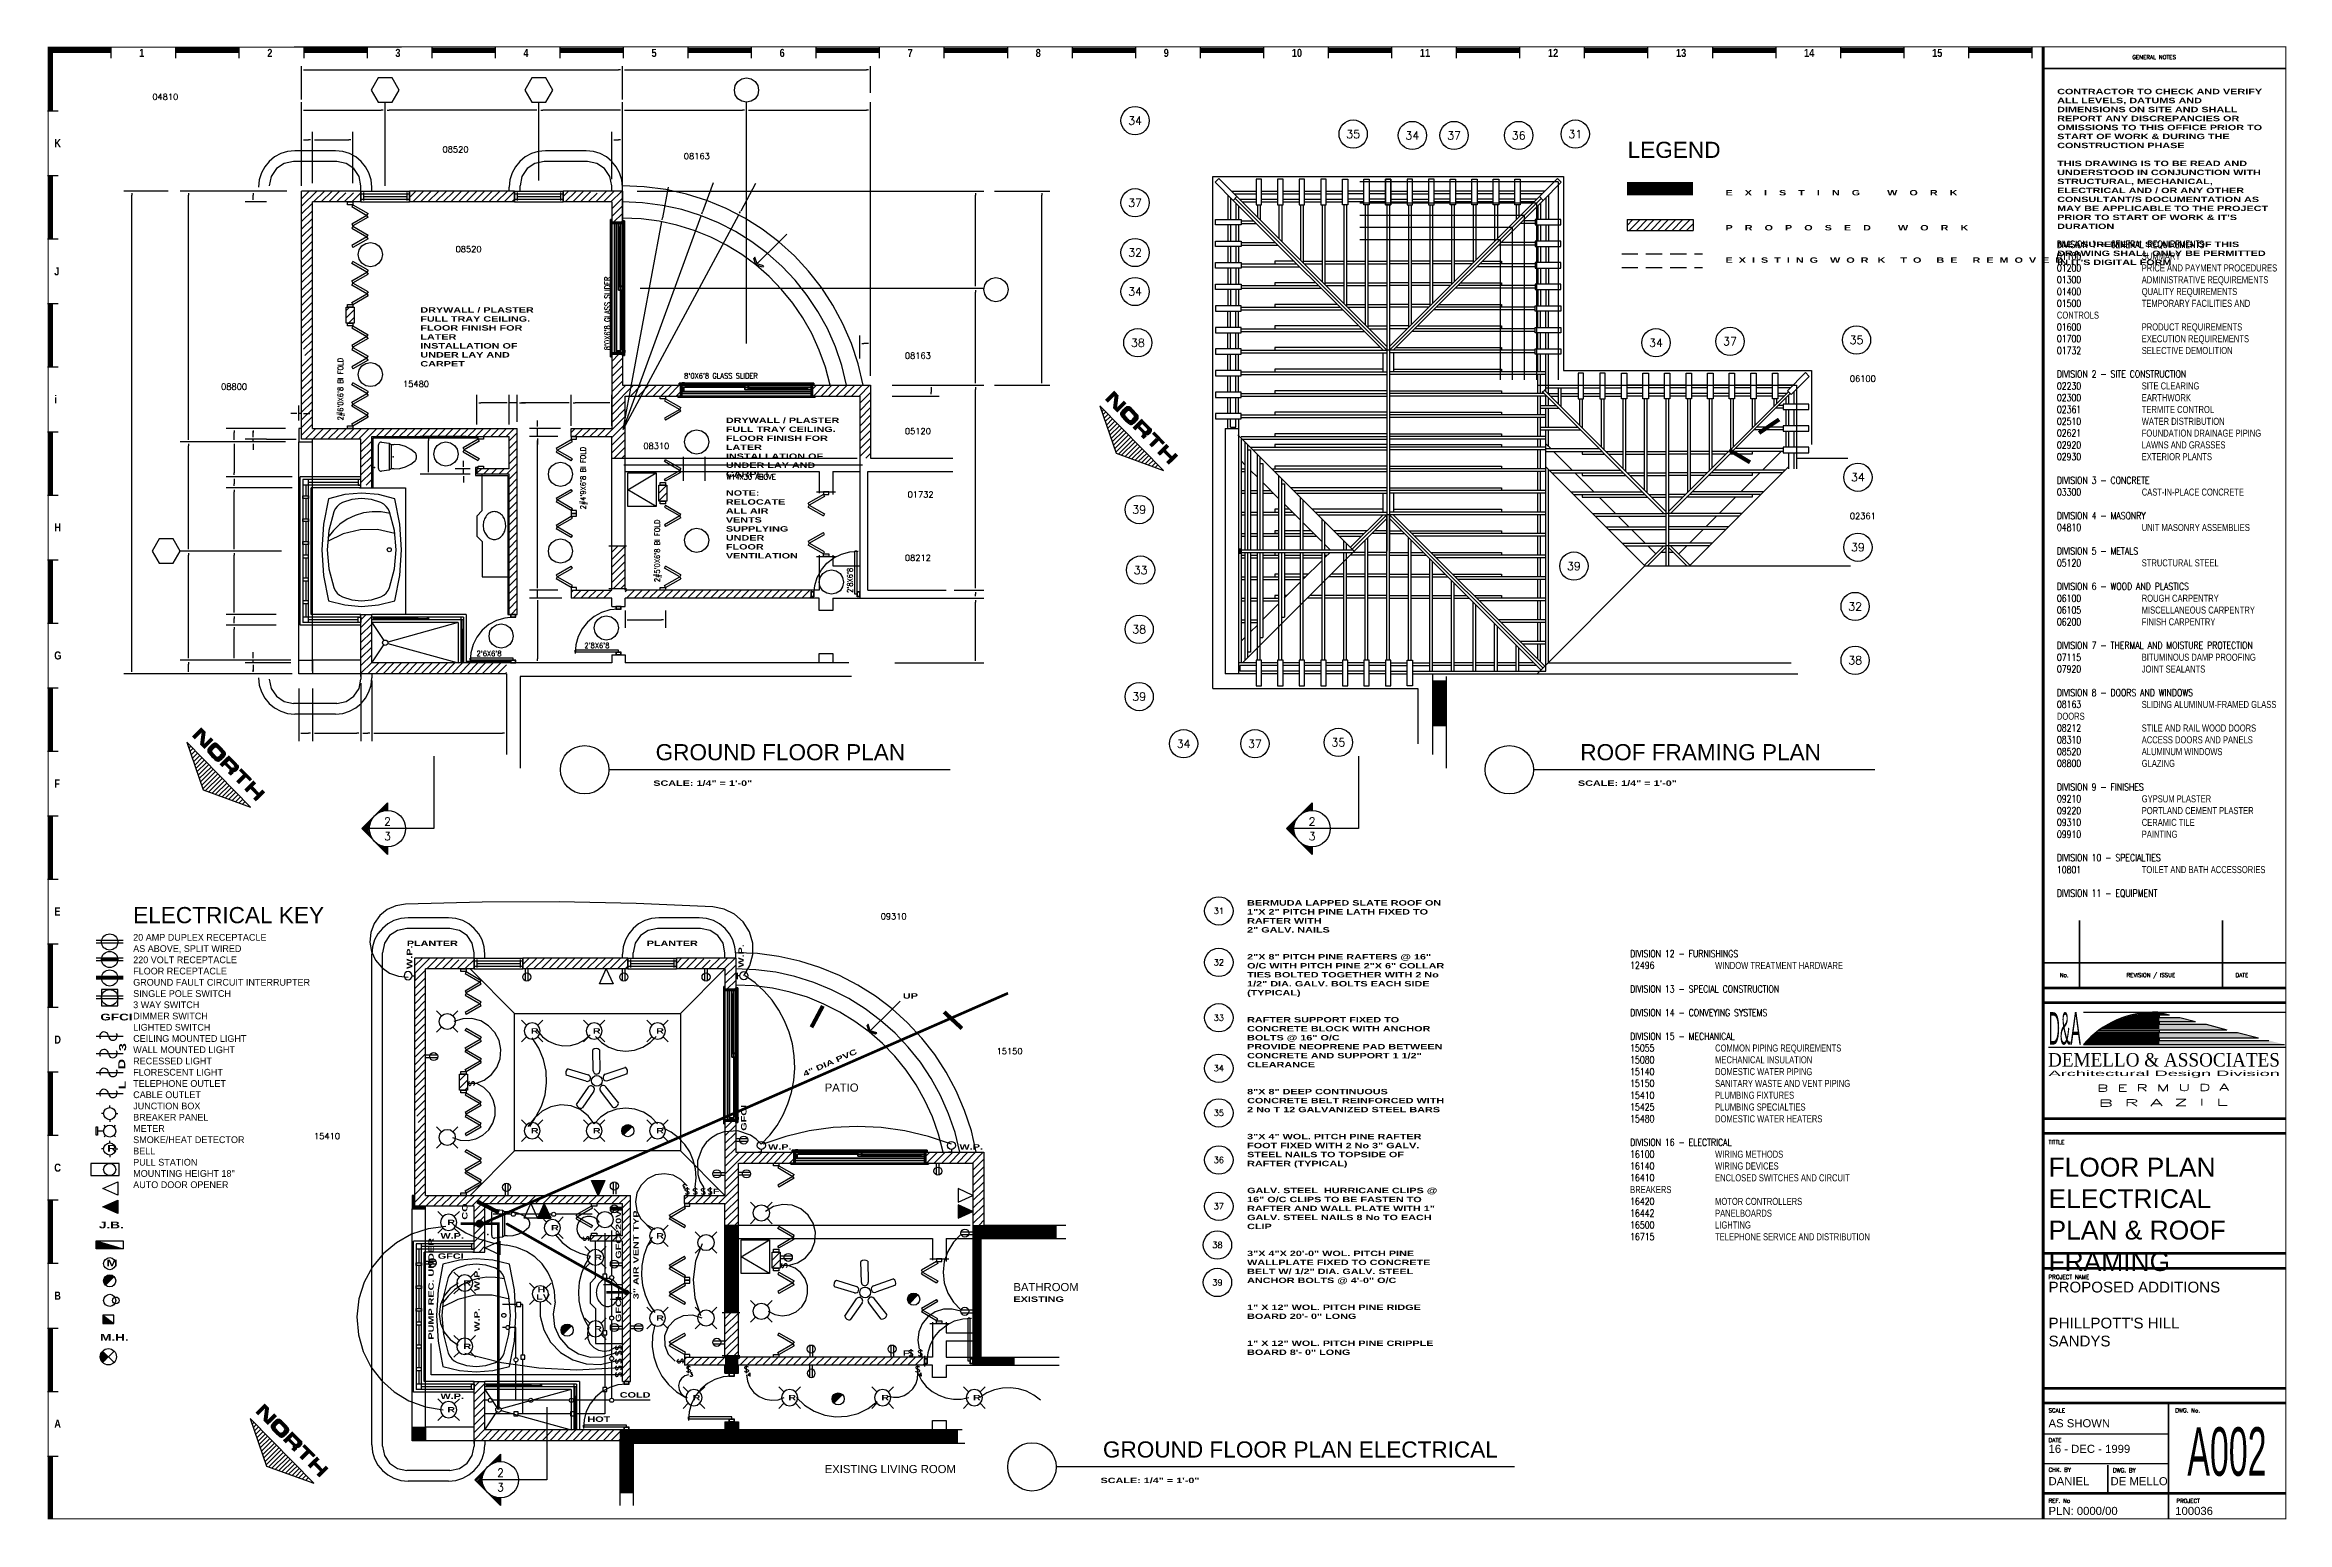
# Paper-space layout 'Layout' of a CAD drawing. Header units: inches. Extents: x 0 to 34.6, y 0.2 to 23.1.
# The model-space entities are those that its viewports show. They can reach past a viewport. Long polylines and large blocks are cut down to what shows.
import ezdxf
from ezdxf.enums import TextEntityAlignment as Align

# ---------------------------------------------------------------- set-up
doc = ezdxf.new("R2010")
doc.units = ezdxf.units.IN
doc.header["$LTSCALE"] = 24
doc.header["$MEASUREMENT"] = 0
for name, pattern in [('CENTER', [2, 1.25, -0.25, 0.25, -0.25]), ('DASHED', [0.75, 0.5, -0.25]), ('DASHED4', [0.1875, 0.125, -0.0625]), ('INVISIBLE', [1000, 0, -1000])]:
    doc.linetypes.add(name, pattern=pattern)
doc.layers.get('0').update_dxf_attribs({"linetype": 'CONTINUOUS'})
doc.layers.get('DEFPOINTS').update_dxf_attribs({"linetype": 'CONTINUOUS'})
for name, color, linetype in [('1X10', 7, 'CONTINUOUS'), ('2X10', 52, 'CONTINUOUS'), ('2X6', 1, 'CONTINUOUS'), ('2X8', 7, 'CONTINUOUS'), ('3DCASE', 7, 'CONTINUOUS'), ('3DDHDW', 7, 'CONTINUOUS'), ('3DDJAMB', 8, 'INVISIBLE'), ('3DDOOR', 10, 'CONTINUOUS'), ('3DGLAZE', 8, 'CONTINUOUS'), ('3DTRIM', 2, 'CONTINUOUS'), ('3X4', 3, 'CONTINUOUS'), ('3X4F', 52, 'CONTINUOUS'), ('A-DOOR', 1, 'CONTINUOUS'), ('A-WALL', 2, 'CONTINUOUS'), ('A-WALL-PATT', 52, 'CONTINUOUS'), ('ANNDTOBJ', 7, 'CONTINUOUS'), ('ANNOBJ', 6, 'CONTINUOUS'), ('ANNSXOBJ', 7, 'CONTINUOUS'), ('ANNSXTEXT', 7, 'CONTINUOUS'), ('ANNTEXT', 7, 'CONTINUOUS'), ('ARCR', 1, 'CONTINUOUS'), ('BORDERLINE', 5, 'CONTINUOUS'), ('CEILOBJ', 6, 'CONTINUOUS'), ('COLD', 7, 'CONTINUOUS'), ('DASHED', 1, 'DASHED4'), ('DETA', 7, 'CONTINUOUS'), ('DIMLINE', 1, 'CONTINUOUS'), ('DJAMB', 8, 'CONTINUOUS'), ('DOOR', 1, 'CONTINUOUS'), ('DSILL', 1, 'CONTINUOUS'), ('ELEC-PLAN', 74, 'CONTINUOUS'), ('ELIGHTCLG', 74, 'CONTINUOUS'), ('ELIGHTWALL', 74, 'CONTINUOUS'), ('ELINE', 3, 'CENTER'), ('EPOWER', 74, 'CONTINUOUS'), ('ESWITCH', 74, 'CONTINUOUS'), ('HEADER', 2, 'INVISIBLE'), ('HOT', 3, 'CONTINUOUS'), ('JAMB', 2, 'CONTINUOUS'), ('LAYER1', 21, 'CONTINUOUS'), ('NOTES-2', 7, 'CONTINUOUS'), ('OPENING', 7, 'CONTINUOUS'), ('PFIXDCW', 4, 'CONTINUOUS'), ('PFIXDWV', 5, 'CONTINUOUS'), ('PLUMBING', 114, 'CONTINUOUS'), ('POCH', 52, 'CONTINUOUS'), ('TEXT', 7, 'CONTINUOUS'), ('TEXT-1', 7, 'CONTINUOUS'), ('TEXT-ELEC-KEY', 7, 'CONTINUOUS'), ('TEXTS', 4, 'CONTINUOUS'), ('THIN', 1, 'CONTINUOUS'), ('TILE', 3, 'CONTINUOUS'), ('TITLE', 7, 'CONTINUOUS'), ('VIEWPORTS', 7, 'CONTINUOUS'), ('W14X22', 4, 'CENTER'), ('WALL', 2, 'CONTINUOUS'), ('WALLS', 162, 'CONTINUOUS')]:
    doc.layers.add(name, color=color, linetype=linetype)
doc.layers.get('VIEWPORTS').off()
doc.styles.add('4', font='SIMPLEX', dxfattribs={"width": 0.9, "height": 4})
doc.styles.add('ANNSXTEXT', font='romans.shx')
doc.styles.add('ANNTEXT', font='romans.shx')
doc.styles.add('CITYBLUEPRINT', font='cityb___.ttf', dxfattribs={"width": 1.5, "height": 4})
doc.styles.add('DRAFT', font='romans', dxfattribs={"width": 0.8})
doc.styles.add('EUROROMANOBLIQUE', font='eurr____.ttf', dxfattribs={"height": 24})
doc.styles.add('ROMAND', font='romand', dxfattribs={"width": 0.5, "height": 48})
doc.styles.add('ROMANS', font='romans', dxfattribs={"height": 3})
doc.styles.add('SANSSERIF', font='sanss___.ttf', dxfattribs={"height": 12})
doc.styles.add('SANSSERIFBOLD', font='sanss___.ttf', dxfattribs={"width": 0.5, "height": 48})
doc.styles.add('STYLE1', font='TIMES.TTF', dxfattribs={"height": 8})
doc.styles.add('SWIS', font='swisscbo.ttf', dxfattribs={"height": 72})
doc.styles.add('TECHNICLIGHT', font='techl___.ttf')
doc.dimstyles.new('ARCH493_48_3', dxfattribs={"dimscale": 48, "dimtxt": 0.125, "dimasz": 0.0625, "dimexe": 0.125, "dimexo": 0, "dimgap": 0, "dimtad": 0, "dimdec": 6, "dimrnd": 1, "dimzin": 15, "dimdsep": 46, "dimlunit": 4, "dimtxsty": 'CITYBLUEPRINT', "dimblk": 'DOT', "dimcen": 0.0625, "dimdle": 0.09375, "dimclrd": 1, "dimclre": 1, "dimclrt": 7, "dimadec": 0, "dimazin": 0, "dimtfac": 1, "dimtdec": 6, "dimtix": 1, "dimtmove": 2, "dimatfit": 3, "dimldrblk": 'DOT', "dimfxl": 1, "dimtvp": 1, "dimtolj": 1, "dimtzin": 15, "dimarcsym": 0})
pattern_1 = [(45, (77, 108), (-2.828427, 2.828427), [])]
pattern_2 = [(45, (77, -461), (-2.828427, 2.828427), [])]
pattern_3 = [(45, (0, 0), (-2.828427, 2.828427), [])]

psp = doc.layouts.new('Layout')

# ---------------------------------------------------------------- texts
at = {"style": 'ANNTEXT'}
for s, p in [('06100', (27.849, 17.874)), ('02361', (27.849, 15.752))]:
    psp.add_text(s, height=0.0936, dxfattribs=at).set_placement(p)
at = {"layer": 'ANNDTOBJ', "style": 'ANNTEXT'}
for tag, p in [('31', (18.097, 9.695, -0.328)), ('32', (18.097, 8.899, -0.328)), ('33', (18.097, 8.043, -0.328)), ('34', (18.097, 7.263, -0.328)), ('35', (18.097, 6.573, -0.328)), ('36', (18.097, 5.845, -0.328)), ('37', (18.097, 5.13, -0.328)), ('38', (18.076, 4.532, -0.328)), ('39', (18.076, 3.952, -0.328))]:
    psp.add_attdef(tag, text='', height=0.0938, dxfattribs=at).set_placement(p, align=Align.MIDDLE)
at = {"layer": 'ANNOBJ', "color": 2, "insert": (24.454, 9.089, -0.328), "char_height": 0.109375, "width": 3.51451, "attachment_point": 1, "style": 'DRAFT'}
psp.add_mtext('\\pt1.3125;{\\C1;DIVISION 12 - FURNISHINGS}\\P{\\Fromans.shx|c1;\\C0;12496 } ^I{\\fCityBlueprint|b0|i0|c2|p2;\\C0;WINDOW TREATMENT HARDWARE \\P\\P\\Fromans.shx|c1;\\C1;DIVISION 13 - SPECIAL CONSTRUCTION \\C2;\\P\\C1;\\PDIVISION 14 - CONVEYING SYSTEMS \\P\\PDIVISION 15 - MECHANICAL \\C2;\\P\\C0;15055\\Fromans.shx|c0;^I\\fCityBlueprint|b0|i0|c2|p2;COMMON PIPING REQUIREMENTS \\Fromans.shx|c1; \\P15080\\Fromans.shx|c0;^I\\fCityBlueprint|b0|i0|c2|p2;MECHANICAL INSULATION\\P\\Fromans.shx|c1;15140\\fCityBlueprint|b0|i0|c2|p2;^IDOMESTIC WATER PIPING\\P\\Fromans.shx|c1;15150\\Fromans.shx|c0;^I\\fCityBlueprint|b0|i0|c2|p2;SANITARY WASTE AND VENT PIPING\\P\\Fromans.shx|c1;15410\\Fromans.shx|c0;^I\\fCityBlueprint|b0|i0|c2|p2;PLUMBING FIXTURES\\P\\Fromans.shx|c1;15425\\Fromans.shx|c0;^I\\fCityBlueprint|b0|i0|c2|p2;PLUMBING SPECIALTIES \\Fromans.shx|c1; \\P15480\\Fromans.shx|c0;^I\\fCityBlueprint|b0|i0|c2|p2;DOMESTIC WATER HEATERS \\Fromans.shx|c1;\\P\\P\\C1;DIVISION 16 - ELECTRICAL \\C2;\\P\\C0;16100\\Fromans.shx|c0;^I\\fCityBlueprint|b0|i0|c2|p2;WIRING METHODS \\Fromans.shx|c1;\\P16140\\Fromans.shx|c0;^I\\fCityBlueprint|b0|i0|c2|p2;WIRING DEVICES \\Fromans.shx|c1; \\P16410\\Fromans.shx|c0;^I\\fCityBlueprint|b0|i0|c2|p2;ENCLOSED SWITCHES AND CIRCUIT BREAKERS\\P\\Fromans.shx|c1;16420\\Fromans.shx|c0;^I\\fCityBlueprint|b0|i0|c2|p2;MOTOR CONTROLLERS \\Fromans.shx|c1;\\P16442\\Fromans.shx|c0;^I\\fCityBlueprint|b0|i0|c2|p2;PANELBOARDS \\Fromans.shx|c1; \\P16500\\Fromans.shx|c0;^I\\fCityBlueprint|b0|i0|c2|p2;LIGHTING \\Fromans.shx|c1;\\P16715\\Fromans.shx|c0;^I\\fCityBlueprint|b0|i0|c2|p2;TELEPHONE SERVICE AND DISTRIBUTION }', dxfattribs=at)
at = {"layer": 'DETA', "insert": (31.049, 20.052, -0.328), "char_height": 0.10938, "width": 3.4401, "attachment_point": 1, "style": 'DRAFT'}
psp.add_mtext('\\pt1.31104;{\\C1;DIVISION 1 - GENERAL REQUIREMENTS }\\P01100 ^I{\\fCityBlueprint|b0|i0|c2|p2;SUMMARY \\P\\Fromans.shx|c1;01200 }^I{\\fCityBlueprint|b0|i0|c2|p2;PRICE AND PAYMENT PROCEDURES \\P\\Fromans.shx|c1;01300 }^I{\\fCityBlueprint|b0|i0|c2|p2;ADMINISTRATIVE REQUIREMENTS \\P\\Fromans.shx|c1;01400 }^I{\\fCityBlueprint|b0|i0|c2|p2;QUALITY REQUIREMENTS \\P\\Fromans.shx|c1;01500 }^I{\\fCityBlueprint|b0|i0|c2|p2;TEMPORARY FACILITIES AND CONTROLS \\P\\Fromans.shx|c1;01600 }^I{\\fCityBlueprint|b0|i0|c2|p2;PRODUCT REQUIREMENTS \\P\\Fromans.shx|c1;01700 }^I{\\fCityBlueprint|b0|i0|c2|p2;EXECUTION REQUIREMENTS \\P\\Fromans.shx|c1;01732 }^I{\\fCityBlueprint|b0|i0|c2|p2;SELECTIVE DEMOLITION \\P\\P\\Fromans.shx|c1;\\C1;DIVISION 2 - SITE CONSTRUCTION\\C256; \\P02230 }^I{\\fCityBlueprint|b0|i0|c2|p2;SITE CLEARING \\P\\Fromans.shx|c1;02300 }^I{\\fCityBlueprint|b0|i0|c2|p2;EARTHWORK \\P\\Fromans.shx|c1;02361 }^I{\\fCityBlueprint|b0|i0|c2|p2;TERMITE CONTROL \\P\\Fromans.shx|c1;02510 }^I{\\fCityBlueprint|b0|i0|c2|p2;WATER DISTRIBUTION \\P\\Fromans.shx|c1;02621 }^I{\\fCityBlueprint|b0|i0|c2|p2;FOUNDATION DRAINAGE PIPING \\P\\Fromans.shx|c1;02920 }^I{\\fCityBlueprint|b0|i0|c2|p2;LAWNS AND GRASSES \\P\\Fromans.shx|c1;02930 }^I{\\fCityBlueprint|b0|i0|c2|p2;EXTERIOR PLANTS \\P\\P\\Fromans.shx|c1;\\C1;DIVISION 3 - CONCRETE \\C256;\\P03300 }^I{\\fCityBlueprint|b0|i0|c2|p2;CAST-IN-PLACE CONCRETE \\P\\P\\Fromans.shx|c1;\\C1;DIVISION 4 - MASONRY \\C256;\\P04810 }^I{\\fCityBlueprint|b0|i0|c2|p2;UNIT MASONRY ASSEMBLIES \\P\\P\\Fromans.shx|c1;\\C1;DIVISION 5 - METALS \\C256;\\P05120 }^I{\\fCityBlueprint|b0|i0|c2|p2;STRUCTURAL STEEL \\P\\P\\Fromans.shx|c1;\\C1;DIVISION 6 - WOOD AND PLASTICS \\C256;\\P06100 }^I{\\fCityBlueprint|b0|i0|c2|p2;ROUGH CARPENTRY \\P\\Fromans.shx|c1;06105 }^I{\\fCityBlueprint|b0|i0|c2|p2;MISCELLANEOUS CARPENTRY \\P\\Fromans.shx|c1;06200 }^I{\\fCityBlueprint|b0|i0|c2|p2;FINISH CARPENTRY \\P\\P\\Fromans.shx|c1;\\C1;DIVISION 7 - THERMAL AND MOISTURE PROTECTION\\C256; \\P07115 }^I{\\fCityBlueprint|b0|i0|c2|p2;BITUMINOUS DAMP PROOFING \\P\\Fromans.shx|c1;07920 }^I{\\fCityBlueprint|b0|i0|c2|p2;JOINT SEALANTS \\P\\P\\Fromans.shx|c1;\\C1;DIVISION 8 - DOORS AND WINDOWS \\C256;\\P08163 }^I{\\fCityBlueprint|b0|i0|c2|p2;SLIDING ALUMINUM-FRAMED GLASS DOORS \\P\\Fromans.shx|c1;08212 }^I{\\fCityBlueprint|b0|i0|c2|p2;STILE AND RAIL WOOD DOORS \\P\\Fromans.shx|c1;08310 }^I{\\fCityBlueprint|b0|i0|c2|p2;ACCESS DOORS AND PANELS \\P\\Fromans.shx|c1;08520}^I{\\fCityBlueprint|b0|i0|c2|p2;ALUMINUM WINDOWS \\P\\Fromans.shx|c1;08800 }^I{\\fCityBlueprint|b0|i0|c2|p2;GLAZING \\P\\P\\Fromans.shx|c1;\\C1;DIVISION 9 - FINISHES\\C256;\\P09210 }^I{\\fCityBlueprint|b0|i0|c2|p2;GYPSUM PLASTER \\P\\Fromans.shx|c1;09220 }^I{\\fCityBlueprint|b0|i0|c2|p2;PORTLAND CEMENT PLASTER \\P\\Fromans.shx|c1;09310 }^I{\\fCityBlueprint|b0|i0|c2|p2;CERAMIC TILE \\P\\Fromans.shx|c1;09910 }^I{\\fCityBlueprint|b0|i0|c2|p2;PAINTING \\P\\P\\Fromans.shx|c1;\\C1;DIVISION 10 - SPECIALTIES \\C256;\\P10801 }^I{\\fCityBlueprint|b0|i0|c2|p2;TOILET AND BATH ACCESSORIES \\P\\P\\Fromans.shx|c1;\\C1;DIVISION 11 - EQUIPMENT}', dxfattribs=at)
at = {"layer": 'TEXT', "style": 'CITYBLUEPRINT', "width": 1.5}
for p in [(9.357, 11.628, -0.327), (23.647, 11.628, -0.327), (16.269, 0.851, -0.327)]:
    psp.add_text('SCALE: 1/4" = 1\'-0"', height=0.0832, dxfattribs=at).set_placement(p)
at = {"layer": 'TEXT-1', "char_height": 0.0832, "attachment_point": 1, "style": 'CITYBLUEPRINT'}
for s, insert, width in [('DRYWALL / PLASTER FULL TRAY CEILING. FLOOR FINISH FOR LATER INSTALLATION OF UNDER LAY AND CARPET', (5.757, 19.025), 1.77098), ('DRYWALL / PLASTER FULL TRAY CEILING. FLOOR FINISH FOR LATER INSTALLATION OF UNDER LAY AND CARPET', (10.479, 17.319), 1.77098), ('NOTE:\\PRELOCATE ALL AIR VENTS SUPPLYING UNDER FLOOR VENTILATION', (10.479, 16.196), 1.17787)]:
    psp.add_mtext(s, dxfattribs=dict(at, insert=insert, width=width))
at = {"layer": 'TEXT-ELEC-KEY', "style": 'CITYBLUEPRINT', "width": 1.5}
for s, height, p in [('GFCI', 0.1042, (0.811, 8.002, -0.328)), ('R', 0.104, (0.915, 5.973, -0.328)), ('J.B.', 0.1042, (0.79, 4.789, -0.328)), ('M', 0.104, (0.904, 4.201, -0.328)), ('M.H.', 0.1042, (0.809, 3.051, -0.656))]:
    psp.add_text(s, height=height, dxfattribs=at).set_placement(p)
at = {"layer": 'TEXT-ELEC-KEY', "insert": (1.319, 9.755, -0.328), "char_height": 0.25, "width": 3.13065, "attachment_point": 1, "style": 'SANSSERIF'}
psp.add_mtext('ELECTRICAL KEY {\\fCityBlueprint|b0|i0|c2|p2;\\H0.4168x;\\C256;20 AMP DUPLEX RECEPTACLE \\H1.5x;  \\P\\H0.6667x;AS ABOVE, SPLIT WIRED \\H1.5x;   \\P\\H0.6667x;220 VOLT RECEPTACLE\\H1.5x;  \\P\\H0.6667x;FLOOR RECEPTACLE \\H1.5x; \\P\\H0.6667x;GROUND FAULT CIRCUIT INTERRUPTER \\H1.5x; \\P\\H0.6667x;SINGLE POLE SWITCH \\H1.5x;  \\P\\H0.6667x;3 WAY SWITCH\\H1.5x;  \\P\\H0.6667x;DIMMER SWITCH \\H1.5x; \\P\\H0.6667x;LIGHTED SWITCH  \\PCEILING MOUNTED LIGHT\\H1.5x;  \\P\\H0.6667x;WALL MOUNTED LIGHT \\H1.5x; \\P\\H0.6667x;RECESSED LIGHT\\H1.5x;  \\P\\H0.6667x;FLORESCENT LIGHT\\H1.5x;  \\P\\H0.6667x;TELEPHONE OUTLET\\H1.5x;  \\P\\H0.6667x;CABLE OUTLET\\H1.5x;  \\P\\H0.6667x;JUNCTION BOX \\H1.5x; \\P\\H0.6667x;BREAKER PANEL\\H1.5x;  \\P\\H0.6667x;METER\\H1.5x;  \\P\\H0.6667x;SMOKE/HEAT DETECTOR \\H1.5x; \\P\\H0.6667x;BELL\\H1.5x; \\P\\H0.6667x;PULL STATION \\H1.5x; \\H0.6667x;\\PMOUNTING HEIGHT 18"\\H1.5x;  \\P\\H0.6667x;AUTO DOOR OPENER\\H1.5x;  }', dxfattribs=at)
at = {"layer": 'TEXT-ELEC-KEY', "char_height": 0.109, "attachment_point": 1, "rotation": 90, "style": 'CITYBLUEPRINT'}
for s, insert, width in [('3', (1.101, 7.528), 0.19067), ('D', (1.087, 7.249), 0.13619), ('L', (1.094, 6.936), 0.143)]:
    psp.add_mtext(s, dxfattribs=dict(at, insert=insert, width=width))
at = {"layer": 'TEXTS', "style": 'SANSSERIF'}
for s, p in [('GROUND FLOOR PLAN', (9.393, 12.023, -0.327)), ('ROOF FRAMING PLAN', (23.683, 12.023, -0.327)), ('GROUND FLOOR PLAN ELECTRICAL', (16.306, 1.246, -0.327))]:
    psp.add_text(s, height=0.2496, dxfattribs=at).set_placement(p)
at = {"layer": 'TEXTS', "insert": (18.534, 9.861, -0.328), "char_height": 0.083333, "width": 3.09022, "attachment_point": 1, "style": 'CITYBLUEPRINT'}
psp.add_mtext('BERMUDA LAPPED SLATE ROOF ON 1"X 2" PITCH PINE LATH FIXED TO RAFTER WITH \\P2" GALV. NAILS\\P\\P\\P2"X 8" PITCH PINE RAFTERS @ 16" O/C WITH PITCH PINE 2"X 6" COLLAR TIES BOLTED TOGETHER WITH 2 No 1/2" DIA. GALV. BOLTS EACH SIDE (TYPICAL)\\P\\P\\PRAFTER SUPPORT FIXED TO CONCRETE BLOCK WITH ANCHOR BOLTS @ 16" O/C\\PPROVIDE NEOPRENE PAD BETWEEN CONCRETE AND SUPPORT 1 1/2" CLEARANCE\\P\\P\\P8"X 8" DEEP CONTINUOUS CONCRETE BELT REINFORCED WITH 2 No T 12 GALVANIZED STEEL BARS\\P\\P\\P3"X 4" WOL. PITCH PINE RAFTER FOOT FIXED WITH 2 No 3" GALV. STEEL NAILS TO TOPSIDE OF RAFTER (TYPICAL)\\P\\P\\PGALV. STEEL  HURRICANE CLIPS @ 16" O/C CLIPS TO BE FASTEN TO RAFTER AND WALL PLATE WITH 1" GALV. STEEL NAILS 8 No TO EACH CLIP\\P\\P\\P3"X 4"X 20\'-0" WOL. PITCH PINE WALLPLATE FIXED TO CONCRETE BELT W/ 1/2" DIA. GALV. STEEL ANCHOR BOLTS @ 4\'-0" O/C\\P\\P\\P1" X 12" WOL. PITCH PINE RIDGE BOARD 20\'- 0" LONG\\P\\P\\P1" X 12" WOL. PITCH PINE CRIPPLE BOARD 8\'- 0" LONG', dxfattribs=at)

msp = doc.modelspace()

# ---------------------------------------------------------------- texts
at = {"style": 'ANNTEXT'}
for s, p in [('04810', (151.5, 1048.75)), ('08520', (376.5, 935.75)), ('08800', (202.5, 833.75)), ('15480', (337.5, 835.75)), ('15410', (187.5, 277.75))]:
    msp.add_text(s, height=4.5, dxfattribs=at).set_placement(p, align=Align.RIGHT)
for s, p in [('08520', (347.5, 1009.75)), ('08163', (526.5, 1004.75)), ('08163', (690.5, 856.75)), ('05120', (690.5, 800.75)), ('08310', (496.5, 789.75)), ('01732', (692.5, 753.75)), ('08212', (690.5, 706.75)), ('09310', (588.5, 440.75)), ('15150', (674.5, 340.75))]:
    msp.add_text(s, height=4.5, dxfattribs=at).set_placement(p)
at = {"width": 0.75}
for tag, text, p in [('W01', 'W1', (305, 1056)), ('W01', 'W1', (419, 1056)), ('D01', 'D01', (573, 1056)), ('D02', 'D01', (294, 934)), ('D01', 'D01', (758, 908)), ('D02', 'D01', (294, 845)), ('D07', 'D01', (350, 786)), ('D04', 'D01', (536, 795)), ('D03', 'D01', (435, 771)), ('W02', 'W1', (142.6076952, 714)), ('D03', 'D01', (435, 714)), ('D04', 'D01', (536, 722)), ('D05', 'D01', (636, 691)), ('D06', 'D01', (391, 651)), ('D05', 'D01', (469, 657))]:
    msp.add_attdef(tag, text=text, height=6, dxfattribs=at).set_placement(p, align=Align.MIDDLE)
at = {"layer": 'ARCR', "style": '4', "width": 0.9}
for s, p in [("8'0X6'8 GLASS SLIDER", (471.7619041, 862.9999989)), ("2#6'0X6'8 BI FOLD", (273.7619041, 810.9999989)), ("2#4'9X6'8 BI FOLD", (453.7619041, 744.9999989)), ("2#5'0X6'8 BI FOLD", (508.7619041, 690.9999989)), ("2'8X6'8", (651.7619041, 682.9999989))]:
    msp.add_text(s, height=4, rotation=90, dxfattribs=at).set_placement(p)
for s, p in [("8'0X6'8 GLASS SLIDER", (526.7619041, 841.9999989)), ('W14X30 ABOVE', (558, 767)), ("2'6X6'8", (372.7619041, 635.9999989)), ("2'8X6'8", (452.7619041, 641.9999989))]:
    msp.add_text(s, height=4, dxfattribs=at).set_placement(p)
at = {"layer": 'DIMLINE', "style": 'CITYBLUEPRINT', "width": 1.5}
msp.add_text('PLUS OR MINUS', height=4, dxfattribs=at).set_placement((323, 573))
at = {"layer": 'TEXT', "style": 'CITYBLUEPRINT', "width": 1.5}
for s, p in [('CLOSET', (269, 927)), ('CLOSET', (465, 745)), ('CLOSET', (498, 691)), ('220V', (396, 206))]:
    msp.add_text(s, height=4, rotation=90, dxfattribs=at).set_placement(p)
for s, p in [('UP', (605, 951)), ('LIN.', (380, 787)), ('JACUZZI TUB', (267, 714)), ('EXISTING', (687, 726.0000003)), ('5\'-0"X 7\'-0"', (267, 707.633873)), ('SHOWER', (328, 644)), ('UP', (605, 382)), ('F', (464, 237)), ('EXISTING', (687, 157.0000003)), ('F', (605, 117))]:
    msp.add_text(s, height=4, dxfattribs=at).set_placement(p)
at = {"layer": 'TEXT-1', "style": 'CITYBLUEPRINT', "width": 1.5}
for s, rotation, p in [('W.P.', 90, (241, 404)), ('W.P.', 90, (487, 405)), ('4" DIA PVC', 23.6490197523, (532, 324)), ('GFCI', 90, (489, 284)), ('CO', 90, (282, 218)), ('3" AIR VENT TYP', 90, (409, 159)), ('PUMP REC. UNDER', 90, (257, 129)), ('GFCI', 90, (396, 189)), ('W.P.', 90, (291, 165)), ('W.P.', 90, (291, 135)), ('GFCI', 90, (396, 142))]:
    msp.add_text(s, height=4, rotation=rotation, dxfattribs=at).set_placement(p)
for s, p in [('PLANTER', (237, 421)), ('PLANTER', (415, 421)), ('R', (329, 356)), ('R', (375, 356)), ('R', (422, 356)), ('R', (329, 282)), ('R', (375, 282)), ('R', (422, 282)), ('W.P.', (505, 270)), ('W.P.', (647, 270)), ('R', (267, 214)), ('W.P.', (262, 204)), ('R', (344, 210)), ('R', (422, 204)), ('GFCI', (260, 189)), ('R', (376, 188)), ('R', (279, 169)), ('H', (334, 164)), ('LV', (333, 158.633873)), ('R', (376, 135)), ('R', (422, 143)), ('R', (279, 122)), ('W.P.', (262, 85)), ('COLD', (395, 86)), ('R', (449, 84)), ('R', (520, 84)), ('R', (589, 84)), ('R', (657, 84)), ('R', (267, 75)), ('HOT', (371, 68))]:
    msp.add_text(s, height=4, dxfattribs=at).set_placement(p)
at = {"layer": 'TEXTS', "style": 'SANSSERIF'}
for s, p in [('PATIO', (547, 882.0000003)), ('BEDROOM No 2', (558, 818.0000003)), ('BATHROOM', (687, 734.0000003)), ('EXISTING HALL WAY', (547, 652.0000003)), ('EXISTING LIVING ROOM', (547, 599.0000003)), ('PATIO', (547, 313.0000003)), ('BATHROOM', (687, 165.0000003)), ('EXISTING LIVING ROOM', (547, 30.0000003))]:
    msp.add_text(s, height=6, dxfattribs=at).set_placement(p)
msp.add_text('MASTER BATH', height=6, rotation=90, dxfattribs=at).set_placement((346, 700.0000003))
at = {"layer": 'TEXTS', "insert": (331, 906.0000003), "char_height": 6, "width": 79.111111111, "attachment_point": 1, "style": 'SANSSERIF'}
msp.add_mtext('MASTER BEDROOM', dxfattribs=at)

# ---------------------------------------------------------------- blocks, each defined once
blk = doc.blocks.new('*X15')
at = {"color": 0}
for p, q in [((1121, 871.7), (1125.3, 876)), ((1122.6, 868), (1130.6, 876)), ((1127.9, 868), (1135.9, 876)), ((1133.2, 868), (1141.2, 876)), ((1138.5, 868), (1146.5, 876)), ((1143.8, 868), (1151.8, 876)), ((1149.1, 868), (1157.1, 876)), ((1154.4, 868), (1162.4, 876)), ((1159.7, 868), (1167.7, 876)), ((1165, 868), (1170, 873))]:
    blk.add_line(p, q, dxfattribs=at)
blk = doc.blocks.new('A$C0C327E11')
at = {"layer": 'A-DOOR', "color": 1, "linetype": 'DASHED'}
for p, q in [((0, 10.4), (60, 10.4)), ((0, 0.4), (60, 0.4))]:
    blk.add_line(p, q, dxfattribs=at)
at = {"layer": 'A-WALL'}
for p, q in [((4, 35.8), (53, 35.8)), ((4, 35.8), (4, 27.8)), ((53, 35.8), (53, 27.8)), ((4, 27.8), (53, 27.8))]:
    blk.add_line(p, q, dxfattribs=at)
at = {"layer": 'A-WALL', "const_width": 10, "flags": 128}
blk.add_lwpolyline([(4, 58.8), (53, 58.8)], dxfattribs=at)
at = {"layer": 'A-WALL-PATT'}
blk.add_blockref('*X15', (-1117, -840.2), dxfattribs=at)
at = {"layer": 'TEXT', "style": 'CITYBLUEPRINT', "width": 1.5}
for s, p in [('E    X    I    S    T    I    N    G         W    O    R    K', (77, 53.8)), ('P    R    O    P    O    S    E    D         W    O    R    K', (77, 27.8)), ('E  X  I  S  T  I  N  G    W  O  R   K     T  O     B  E     R  E  M  O  V  E  D', (77, 3.8))]:
    blk.add_text(s, height=4, dxfattribs=at).set_placement(p)
at = {"layer": 'TEXT-ELEC-KEY', "color": 1, "linetype": 'Continuous', "style": 'SANSSERIF'}
blk.add_text('LEGEND', height=12, dxfattribs=at).set_placement((4.4, 81.6))
blk = doc.blocks.new('*X18')
for p, q in [((8.875, 8.975), (8.963, 8.975)), ((8.875, 8.969), (8.969, 8.969)), ((8.875, 8.963), (8.963, 8.963)), ((8.876, 8.981), (8.956, 8.981)), ((8.876, 8.956), (8.956, 8.956)), ((8.877, 8.988), (8.95, 8.988)), ((8.877, 8.95), (8.95, 8.95)), ((8.878, 8.994), (8.944, 8.994)), ((8.878, 8.944), (8.944, 8.944)), ((8.88, 9), (8.938, 9)), ((8.88, 8.938), (8.938, 8.938)), ((8.883, 9.006), (8.931, 9.006)), ((8.883, 8.931), (8.931, 8.931)), ((8.886, 9.013), (8.925, 9.013)), ((8.886, 8.925), (8.925, 8.925)), ((8.889, 9.019), (8.919, 9.019)), ((8.889, 8.919), (8.919, 8.919)), ((8.894, 9.025), (8.912, 9.025)), ((8.894, 8.912), (8.912, 8.912)), ((8.899, 9.031), (8.906, 9.031)), ((8.899, 8.906), (8.906, 8.906))]:
    blk.add_line(p, q)
blk = doc.blocks.new('E-EXIT2')
at = {"color": 0}
for p, q in [((0.71, -0.71), (-0.71, 0.71)), ((-0.71, -0.71), (0.71, 0.71))]:
    blk.add_line(p, q, dxfattribs=at)
blk.add_circle((0, 0), 1, dxfattribs=at)
at = {"color": 7, "xscale": 10.66666666666701, "yscale": 10.66666666666701, "zscale": 10.66666666666701}
blk.add_blockref('*X18', (-95.67, -95.67), dxfattribs=at)
blk = doc.blocks.new('A$C76D4325E')
at = {"layer": 'ANNOBJ', "color": 1}
for p, q in [((45.2, 59.7), (13.8, 0)), ((40.3, 50.3), (44.7, 48)), ((41.4, 52.5), (44.8, 50.7)), ((42.5, 54.6), (44.9, 53.3)), ((43.8, 22.4), (45.2, 59.7)), ((31.3, 33.3), (43.9, 26.7)), ((32.5, 35.5), (44, 29.4)), ((33.6, 37.6), (44.1, 32.1)), ((34.7, 39.7), (44.2, 34.7)), ((35.8, 41.8), (44.3, 37.4)), ((36.9, 44), (44.4, 40)), ((38, 46.1), (44.5, 42.7)), ((39.1, 48.2), (44.6, 45.3)), ((13.8, 0), (43.8, 22.4)), ((23.5, 18.5), (32.4, 13.8)), ((24.6, 20.6), (34.5, 15.4)), ((25.8, 22.7), (36.6, 17)), ((26.9, 24.8), (38.7, 18.6)), ((28, 27), (40.9, 20.2)), ((29.1, 29.1), (43, 21.8)), ((30.2, 31.2), (43.8, 24.1)), ((14.6, 1.5), (15.3, 1.1)), ((15.7, 3.6), (17.4, 2.7)), ((16.8, 5.7), (19.6, 4.3)), ((18, 7.8), (21.7, 5.9)), ((19.1, 10), (23.8, 7.5)), ((20.2, 12.1), (26, 9.1)), ((21.3, 14.2), (28.1, 10.7)), ((22.4, 16.3), (30.2, 12.3))]:
    blk.add_line(p, q, dxfattribs=at)
for centre, major_axis, start_param, end_param in [((19.7, 40.6), (-1.12, -1.12), 4.467037, 5.014435), ((20.1, 39.9), (1.69, -1.69), 1.97137, 2.896225), ((20.2, 38.5), (-0.661, -0.661), 3.696253, 5.014449), ((19.9, 37), (1.76, -1.76), 1.563726, 2.125429), ((17.1, 32.4), (7.44, -7.44), 1.767477, 1.971352), ((21, 38.1), (-0.6, -0.6), 1.872839, 3.134533), ((22.1, 39.9), (-1.06, -1.06), 1.885899, 3.338305), ((24.4, 36.1), (0.775, -0.775), 2.805086, 3.443638), ((24.9, 38.1), (-1.06, -1.06), 3.443632, 4.877421), ((24.3, 36.4), (0.518, -0.518), 1.872795, 2.805037), ((10.4, 20.9), (-1.71, -1.71), 5.111875, 6.227025), ((46.9, 6), (-29.6, -29.6), 5.01441, 5.111879), ((11, 21.4), (-2.24, -2.24), 6.22706, 6.450567), ((19.1, 32.9), (-12.2, -12.2), 0.172342, 0.302032), ((46.9, 6), (-29.6, -29.6), 4.916951, 5.01442), ((12, 21.9), (0.976, -0.976), 3.522802, 4.828117), ((37.2, 11.1), (20.4, -20.4), 3.443481, 3.522814), ((16, 27), (5.53, -5.53), -1.456021, -1.268822), ((19.1, 32.9), (-12.2, -12.2), 0.302022, 0.431712), ((37.3, 11.1), (-20.4, -20.4), 4.935115, 5.014449), ((14, 27.6), (-1.71, -1.71), 3.801794, 4.916944), ((16, 27), (5.53, -5.53), -1.268715, -1.081516), ((14, 25.8), (-0.976, -0.976), 3.629796, 4.935111), ((14.2, 19.7), (2.24, -2.24), -1.134125, -0.910618), ((14.1, 20.8), (0.976, -0.976), -1.082472, 0.222843), ((14.1, 18.9), (-1.71, -1.71), 0.660213, 1.775363), ((13.9, 26.9), (2.24, -2.24), 2.007533, 2.23104), ((12.1, 19.6), (-5.53, -5.53), 3.443621, 3.630773), ((9, 13.7), (12.2, -12.2), 1.872817, 2.002507), ((-9.2, 35.5), (20.4, -20.4), 0.222831, 0.302164), ((12.1, 19.6), (5.53, -5.53), 1.685666, 1.872817), ((-18.8, 40.5), (29.6, -29.6), 0.204562, 0.302031), ((-9.1, 35.5), (20.4, -20.4), 0.301993, 0.381327), ((9, 13.7), (-12.2, -12.2), 3.313933, 3.443623), ((16.1, 24.7), (0.976, -0.976), 0.38133, 1.686645), ((-18.8, 40.5), (-29.6, -29.6), 1.872818, 1.970286), ((17.1, 25.2), (2.24, -2.24), 1.514605, 1.738112), ((17.7, 25.7), (-1.71, -1.71), 1.970293, 3.085443)]:
    blk.add_ellipse(centre, major_axis=major_axis, ratio=1, start_param=start_param, end_param=end_param, dxfattribs=at)
for points in [[(30.1, 64.2), (31.4, 66.8), (38.6, 59.7), (39.9, 62.3)], [(21.9, 43.3), (19.7, 44.4), (27.2, 53.4), (25.1, 54.6)], [(25.7, 55.8), (27.1, 58.4), (34.2, 51.3), (35.6, 53.9)], [(30.1, 56.8), (32.4, 55.6), (33.2, 62.6), (35.4, 61.4)], [(13.5, 32.6), (14.9, 35.3), (22, 28.1), (23.4, 30.8)], [(17.1, 34.1), (14.9, 35.3), (19.6, 38.8), (18.1, 41.4)], [(18.1, 41.4), (19.4, 39.1), (19.6, 42.2), (20.1, 39.5)], [(21.2, 32), (19.1, 33), (23.7, 36.7), (21.6, 37.8)], [(19.6, 42.2), (20.1, 39.5), (21, 42.1), (20.8, 39.4)], [(21, 42.1), (20.8, 39.4), (23, 41.1), (21.4, 39.1)], [(23, 41.1), (21.4, 39.1), (23.6, 40.1), (21.7, 38.8)], [(21.6, 37.8), (23.7, 36.7), (23.6, 39.1)], [(23.6, 40.1), (21.7, 38.8), (23.6, 39.1), (22, 38.1)], [(23.6, 39.1), (23.7, 37.1), (24.6, 39.6), (24.1, 37.3)], [(23.9, 47), (25.2, 49.7), (30.2, 43.7), (31.6, 46.3)], [(24.6, 39.6), (24.1, 37.3), (25.7, 39.6), (24.7, 37.2)], [(26.2, 36), (27.5, 38.7), (24.5, 36.9), (25.7, 39.6)], [(13.3, 11.5), (14.6, 14), (4.8, 15.9), (6.1, 18.4)], [(8.7, 22.9), (10.5, 22.2), (8, 21.1), (10.5, 21.5)], [(8, 21.1), (10.5, 21.5), (8.4, 19.7), (10.8, 21)], [(8.4, 19.7), (10.8, 21), (9.7, 18.4), (11.4, 20.4)], [(10, 25.4), (11.7, 24.5), (8.7, 22.9), (10.5, 22.2)], [(9.7, 18.4), (11.4, 20.4), (11.1, 17.7), (12.3, 19.9)], [(10, 25.4), (11.7, 24.5), (11.3, 27.9), (12.9, 26.8)], [(12.5, 17), (13.2, 19.5), (11.1, 17.7), (12.3, 19.9)], [(11.3, 27.9), (12.9, 26.8), (12.4, 29.5), (13.5, 27.2)], [(12.4, 29.5), (13.5, 27.2), (13.8, 30), (14.1, 27.3)], [(14.3, 16.5), (14, 19.3), (12.5, 17), (13.2, 19.5)], [(13.8, 30), (14.1, 27.3), (15.6, 29.6), (14.9, 27.1)], [(15.7, 17.1), (14.6, 19.4), (14.3, 16.5), (14, 19.3)], [(16.8, 18.6), (15.2, 19.7), (15.7, 17.1), (14.6, 19.4)], [(15.6, 29.6), (14.9, 27.1), (17, 28.9), (15.8, 26.7)], [(18.1, 21.2), (16.4, 22), (16.8, 18.6), (15.2, 19.7)], [(18.4, 28.1), (16.7, 26.1), (17, 28.9), (15.8, 26.7)], [(18.1, 21.2), (16.4, 22), (19.4, 23.7), (17.6, 24.4)], [(19.7, 26.9), (17.3, 25.6), (18.4, 28.1), (16.7, 26.1)], [(20.1, 25.4), (17.6, 25), (19.7, 26.9), (17.3, 25.6)], [(19.4, 23.7), (17.6, 24.4), (20.1, 25.4), (17.6, 25)], [(0, 6.8), (1.3, 9.4), (8.5, 2.4), (9.8, 5)], [(12.5, 9.9), (13.9, 13.2), (0.7, 7.7), (2.2, 11)], [(12.2, 10.1), (12.5, 9.9), (14.3, 14.1), (14.6, 14)]]:
    blk.add_solid(points, dxfattribs=at)
at = {"layer": 'ANNOBJ'}
blk.add_solid([(0.3, 6.7), (0, 6.8), (2.4, 10.8), (2.2, 11)], dxfattribs=at)
blk = doc.blocks.new('A$C30662745')
at = {"color": 1, "xscale": 2, "yscale": 2, "zscale": 2, "rotation": 252.255328374943}
blk.add_blockref('A$C76D4325E', (8.4, 122.4), dxfattribs=at)
blk = doc.blocks.new('ZA_SXTX2')
blk.add_line((2.25, 0), (-2.25, 0))
at = {"layer": 'ANNSXTEXT', "style": 'ANNSXTEXT'}
for tag, p in [('NUMBER', (0, 0.875)), ('SHEET', (0, -0.9375))]:
    blk.add_attdef(tag, text='', height=1, dxfattribs=at).set_placement(p, align=Align.MIDDLE)
blk = doc.blocks.new('ZA_SECT1')
for p, q in [((-3.18, 0), (0, 3.18)), ((0.3, 2.23), (-0.33, 2.85)), ((0.52, 2.19), (-0.24, 2.94)), ((0.77, 2.11), (-0.15, 3.03)), ((1.11, 1.96), (-0.06, 3.12)), ((0, 3.18), (3.18, 0)), ((-2.25, 0), (-3.18, 0)), ((-2.89, 0), (-3.03, 0.15)), ((-2.71, 0), (-2.94, 0.24)), ((-2.53, 0), (-2.85, 0.33)), ((-2.35, 0), (-2.76, 0.42)), ((-2.25, 0.08), (-2.67, 0.51)), ((-2.24, 0.25), (-2.58, 0.6)), ((-2.21, 0.41), (-2.49, 0.69)), ((-2.18, 0.56), (-2.4, 0.78)), ((-2.14, 0.7), (-2.31, 0.87)), ((-2.09, 0.83), (-2.22, 0.96)), ((-2.04, 0.95), (-2.13, 1.05)), ((-1.98, 1.07), (-2.04, 1.14)), ((-1.91, 1.19), (-1.95, 1.23)), ((-1.84, 1.3), (-1.86, 1.32)), ((-1.76, 1.4), (-1.77, 1.41)), ((-1.68, 1.5), (-1.68, 1.5)), ((-1.5, 1.68), (-1.5, 1.68)), ((-1.4, 1.76), (-1.41, 1.77)), ((-1.3, 1.84), (-1.32, 1.86)), ((-1.19, 1.91), (-1.23, 1.95)), ((-1.07, 1.98), (-1.14, 2.04)), ((-0.95, 2.04), (-1.05, 2.13)), ((-0.83, 2.09), (-0.96, 2.22)), ((-0.7, 2.14), (-0.87, 2.31)), ((-0.56, 2.18), (-0.78, 2.4)), ((-0.41, 2.21), (-0.69, 2.49)), ((-0.25, 2.24), (-0.6, 2.58)), ((-0.08, 2.25), (-0.51, 2.67)), ((0.1, 2.25), (-0.42, 2.76)), ((3.07, 0), (1.96, 1.11)), ((2.89, 0), (2.11, 0.77)), ((2.71, 0), (2.19, 0.52)), ((2.53, 0), (2.23, 0.3)), ((2.35, 0), (2.25, 0.1)), ((3.18, 0), (2.25, 0))]:
    blk.add_line(p, q)
blk.add_circle((0, 0), 2.25)
blk = doc.blocks.new('ZA_CIR')
blk.add_circle((0, 0), 1.75)
at = {"layer": 'ANNTEXT', "style": 'ANNTEXT'}
blk.add_attdef('CIRID', text='', height=1, dxfattribs=at).set_placement((0, 0), align=Align.MIDDLE)
at = {"layer": 'ANNTEXT', "style": 'ANNTEXT', "flags": 1}
blk.add_attdef('CIRDESCRIPTION', text='', height=1, dxfattribs=at).set_placement((0, -2.125), align=Align.MIDDLE)
blk = doc.blocks.new('TITLE')
at = {"layer": 'BORDERLINE'}
for p, q in [((0.971, 22.742, 0.328), (0.971, 22.576, 0.328)), ((1.971, 22.742, 0.328), (1.971, 22.576, 0.328)), ((2.951, 22.742, 0.328), (2.951, 22.576, 0.328)), ((3.951, 22.742, 0.328), (3.951, 22.576, 0.328)), ((4.93, 22.742, 0.328), (4.93, 22.576, 0.328)), ((5.93, 22.742, 0.328), (5.93, 22.576, 0.328)), ((6.909, 22.742, 0.328), (6.909, 22.576, 0.328)), ((7.909, 22.742, 0.328), (7.909, 22.576, 0.328)), ((8.888, 22.742, 0.328), (8.888, 22.576, 0.328)), ((9.888, 22.742, 0.328), (9.888, 22.576, 0.328)), ((10.867, 22.742, 0.328), (10.867, 22.576, 0.328)), ((11.867, 22.742, 0.328), (11.867, 22.576, 0.328)), ((12.846, 22.742, 0.328), (12.846, 22.576, 0.328)), ((13.846, 22.742, 0.328), (13.846, 22.576, 0.328)), ((14.826, 22.742, 0.328), (14.826, 22.576, 0.328)), ((15.826, 22.742, 0.328), (15.826, 22.576, 0.328)), ((16.805, 22.742, 0.328), (16.805, 22.576, 0.328)), ((17.805, 22.742, 0.328), (17.805, 22.576, 0.328)), ((18.784, 22.742, 0.328), (18.784, 22.576, 0.328)), ((19.784, 22.742, 0.328), (19.784, 22.576, 0.328)), ((20.763, 22.742, 0.328), (20.763, 22.576, 0.328)), ((21.763, 22.742, 0.328), (21.763, 22.576, 0.328)), ((22.742, 22.742, 0.328), (22.742, 22.576, 0.328)), ((23.742, 22.742, 0.328), (23.742, 22.576, 0.328)), ((24.721, 22.742, 0.328), (24.721, 22.576, 0.328)), ((25.721, 22.742, 0.328), (25.721, 22.576, 0.328)), ((26.701, 22.742, 0.328), (26.701, 22.576, 0.328)), ((27.701, 22.742, 0.328), (27.701, 22.576, 0.328)), ((28.68, 22.742, 0.328), (28.68, 22.576, 0.328)), ((29.68, 22.742, 0.328), (29.68, 22.576, 0.328)), ((30.659, 22.742, 0.328), (30.659, 22.576, 0.328)), ((-0.008, 21.763, 0.328), (0.159, 21.763, 0.328)), ((-0.008, 20.763, 0.328), (0.159, 20.763, 0.328)), ((-0.008, 19.784, 0.328), (0.159, 19.784, 0.328)), ((-0.008, 18.784, 0.328), (0.159, 18.784, 0.328)), ((-0.008, 17.805, 0.328), (0.159, 17.805, 0.328)), ((-0.008, 16.805, 0.328), (0.159, 16.805, 0.328)), ((-0.008, 15.826, 0.328), (0.159, 15.826, 0.328)), ((-0.008, 14.826, 0.328), (0.159, 14.826, 0.328)), ((-0.008, 13.846, 0.328), (0.159, 13.846, 0.328)), ((-0.008, 12.846, 0.328), (0.159, 12.846, 0.328)), ((-0.008, 11.867, 0.328), (0.159, 11.867, 0.328)), ((-0.008, 10.867, 0.328), (0.159, 10.867, 0.328)), ((-0.008, 9.888, 0.328), (0.159, 9.888, 0.328)), ((-0.008, 8.888, 0.328), (0.159, 8.888, 0.328)), ((-0.008, 7.909, 0.328), (0.159, 7.909, 0.328)), ((-0.008, 6.909, 0.328), (0.159, 6.909, 0.328)), ((-0.008, 5.93, 0.328), (0.159, 5.93, 0.328)), ((-0.008, 4.93, 0.328), (0.159, 4.93, 0.328)), ((-0.008, 3.951, 0.328), (0.159, 3.951, 0.328)), ((-0.008, 2.951, 0.328), (0.159, 2.951, 0.328)), ((-0.008, 1.971, 0.328), (0.159, 1.971, 0.328)), ((-0.008, 0.971, 0.328), (0.159, 0.971, 0.328))]:
    blk.add_line(p, q, dxfattribs=at)
at = {"layer": 'BORDERLINE', "const_width": 0.0833, "elevation": 0.328}
for points in [[(0.971, 22.701), (-0.008, 22.701)], [(0.034, 22.742), (0.034, 21.763)], [(2.951, 22.701), (1.971, 22.701)], [(4.93, 22.701), (3.951, 22.701)], [(6.909, 22.701), (5.93, 22.701)], [(8.888, 22.701), (7.909, 22.701)], [(10.867, 22.701), (9.888, 22.701)], [(12.846, 22.701), (11.867, 22.701)], [(14.826, 22.701), (13.846, 22.701)], [(16.805, 22.701), (15.826, 22.701)], [(18.784, 22.701), (17.805, 22.701)], [(20.763, 22.701), (19.784, 22.701)], [(22.742, 22.701), (21.763, 22.701)], [(24.721, 22.701), (23.742, 22.701)], [(26.701, 22.701), (25.721, 22.701)], [(28.68, 22.701), (27.701, 22.701)], [(30.659, 22.701), (29.68, 22.701)], [(0.034, 20.763), (0.034, 19.784)], [(0.034, 18.784), (0.034, 17.805)], [(0.034, 16.805), (0.034, 15.826)], [(0.034, 14.826), (0.034, 13.846)], [(0.034, 12.846), (0.034, 11.867)], [(0.034, 10.867), (0.034, 9.888)], [(0.034, 8.888), (0.034, 7.909)], [(0.034, 6.909), (0.034, 5.93)], [(0.034, 4.93), (0.034, 3.951)], [(0.034, 2.951), (0.034, 1.971)], [(0.034, 0.971), (0.034, -0.008)]]:
    blk.add_lwpolyline(points, dxfattribs=at)
at = {"layer": 'BORDERLINE', "const_width": 0.0156}
blk.add_lwpolyline([(0, 0), (0, 22.75), (34.586, 22.753), (34.583, 0)], close=True, dxfattribs=at)
at = {"layer": 'BORDERLINE'}
for points, const_width in [([(30.832, 22.753), (30.832, 0)], 0.0469), ([(30.832, 22.417), (34.583, 22.417)], 0.0232), ([(31.396, 8.229), (31.396, 9.25)], 0.0232), ([(33.604, 8.229), (33.604, 9.25)], 0.0232), ([(30.832, 8.596), (34.576, 8.596)], 0.0232), ([(32.771, 0), (32.771, 1.792)], 0.0232), ([(30.832, 1.312), (32.771, 1.312)], 0.0232), ([(30.832, 0.854), (32.771, 0.854)], 0.0232), ([(31.833, 0.417), (31.833, 0.833)], 0.0232)]:
    blk.add_lwpolyline(points, dxfattribs=dict(at, const_width=const_width))
at = {"layer": 'BORDERLINE', "const_width": 0.0417, "flags": 128}
for points in [[(34.583, 8.208), (30.832, 8.208)], [(34.583, 7.979), (30.832, 7.979)], [(34.583, 6.188), (30.832, 6.188)], [(34.583, 5.958), (30.832, 5.958)], [(34.583, 4.104), (30.832, 4.104)], [(34.583, 3.875), (30.832, 3.875)], [(34.583, 2.021), (30.832, 2.021)], [(34.583, 1.792), (30.832, 1.792)], [(34.583, 0.396), (30.832, 0.396)]]:
    blk.add_lwpolyline(points, dxfattribs=at)
at = {"layer": 'TEXT', "color": 7, "linetype": 'Continuous'}
for p, q in [((31.458, 7.833), (34.583, 7.833)), ((31.802, 7.625), (32.625, 7.625)), ((31.837, 7.646), (32.625, 7.646)), ((31.875, 7.667), (32.625, 7.667)), ((31.916, 7.688), (32.625, 7.688)), ((31.96, 7.708), (32.625, 7.708)), ((32.009, 7.729), (32.625, 7.729)), ((32.064, 7.75), (32.625, 7.75)), ((32.126, 7.771), (32.625, 7.771)), ((32.201, 7.792), (32.625, 7.792)), ((32.299, 7.812), (32.625, 7.812)), ((31.458, 7.333), (34.562, 7.333)), ((31.477, 7.354), (32.625, 7.354)), ((31.496, 7.375), (32.625, 7.375)), ((31.515, 7.396), (32.625, 7.396)), ((31.536, 7.417), (32.625, 7.417)), ((31.557, 7.438), (32.625, 7.438)), ((31.58, 7.458), (32.625, 7.458)), ((31.603, 7.479), (32.625, 7.479)), ((31.627, 7.5), (32.625, 7.5)), ((31.653, 7.521), (32.625, 7.521)), ((31.679, 7.542), (32.625, 7.542)), ((31.708, 7.562), (32.625, 7.562)), ((31.737, 7.583), (32.625, 7.583)), ((31.769, 7.604), (32.625, 7.604))]:
    blk.add_line(p, q, dxfattribs=at)
at = {"layer": 'TEXT'}
for p, q in [((32.625, 7.833), (32.786, 7.792)), ((32.625, 7.792), (32.786, 7.792)), ((32.625, 7.792), (32.625, 7.75)), ((32.625, 7.75), (32.948, 7.75)), ((32.625, 7.688), (33.19, 7.688)), ((32.625, 7.688), (32.625, 7.646)), ((32.625, 7.646), (33.352, 7.646)), ((32.948, 7.75), (33.19, 7.688)), ((33.352, 7.646), (33.674, 7.562)), ((30.917, 7.292), (34.583, 7.292)), ((32.625, 7.562), (33.674, 7.562)), ((32.625, 7.562), (32.625, 7.521)), ((32.625, 7.521), (33.836, 7.521)), ((32.625, 7.438), (34.159, 7.438)), ((32.625, 7.438), (32.625, 7.396)), ((32.625, 7.396), (34.32, 7.396)), ((33.836, 7.521), (34.159, 7.438))]:
    blk.add_line(p, q, dxfattribs=at)
blk.add_arc((32.549, 6.397), 1.437, 87.7899, 139.3595, dxfattribs=at)
for points in [[(32.625, 7.833), (32.786, 7.792), (32.625, 7.792), (32.786, 7.792)], [(32.625, 7.75), (32.948, 7.75), (32.625, 7.688), (33.19, 7.688)], [(32.625, 7.646), (33.352, 7.646), (32.625, 7.562), (33.674, 7.562)], [(32.625, 7.521), (33.836, 7.521), (32.625, 7.438), (34.159, 7.438)], [(32.625, 7.396), (34.32, 7.396), (32.625, 7.333), (34.562, 7.333)]]:
    blk.add_solid(points, dxfattribs=at)
at = {"style": 'SWIS'}
for s, p in [('1', (1.409, 22.596, 0.328)), ('2', (3.388, 22.596, 0.328)), ('3', (5.367, 22.596, 0.328)), ('4', (7.346, 22.596, 0.328)), ('5', (9.326, 22.596, 0.328)), ('6', (11.305, 22.596, 0.328)), ('7', (13.284, 22.596, 0.328)), ('8', (15.263, 22.596, 0.328)), ('9', (17.242, 22.596, 0.328)), ('10', (19.221, 22.596, 0.328)), ('11', (21.201, 22.596, 0.328)), ('12', (23.18, 22.596, 0.328)), ('13', (25.159, 22.596, 0.328)), ('14', (27.138, 22.596, 0.328)), ('15', (29.117, 22.596, 0.328)), ('K', (0.096, 21.201, 0.328)), ('J', (0.096, 19.221, 0.328)), ('i', (0.096, 17.242, 0.328)), ('H', (0.096, 15.263, 0.328)), ('G', (0.096, 13.284, 0.328)), ('F', (0.096, 11.305, 0.328)), ('E', (0.096, 9.326, 0.328)), ('D', (0.096, 7.346, 0.328)), ('C', (0.096, 5.367, 0.328)), ('B', (0.096, 3.388, 0.328)), ('A', (0.096, 1.409, 0.328))]:
    blk.add_text(s, height=0.125, dxfattribs=at).set_placement(p)
at = {"layer": 'LAYER1', "style": 'STYLE1', "width": 0.961796}
blk.add_text('DEMELLO & ASSOCIATES', height=0.20833, dxfattribs=at).set_placement((30.909, 6.992, 0.328), (34.492, 6.992, 0.328), align=Align.FIT)
at = {"layer": 'NOTES-2', "style": 'SANSSERIF'}
for s, p in [('AS SHOWN', (30.917, 1.417)), ('16 - DEC - 1999', (30.917, 1.021)), ('DANIEL', (30.917, 0.521)), ('DE MELLO', (31.875, 0.521)), ('PLN: 0000/00', (30.917, 0.062)), ('100036', (32.875, 0.062))]:
    blk.add_text(s, height=0.125, dxfattribs=at).set_placement(p)
at = {"layer": 'TEXT', "color": 7, "linetype": 'Continuous', "style": 'EUROROMANOBLIQUE', "width": 0.343246}
blk.add_text('D&A', height=0.5, dxfattribs=at).set_placement((30.917, 7.333), (31.417, 7.333), align=Align.FIT)
at = {"layer": 'TEXT', "color": 7, "style": 'TECHNICLIGHT', "width": 2.182972}
blk.add_text('Architectural Design Division', height=0.08333, dxfattribs=at).set_placement((30.917, 6.846), (34.492, 6.846), align=Align.FIT)
at = {"layer": 'TEXTS', "color": 1, "linetype": 'Continuous', "style": 'ROMANS'}
for s, p in [('GENERAL NOTES', (32.549, 22.594)), ('No.', (31.159, 8.406)), ('REVISION / ISSUE', (32.499, 8.406)), ('DATE', (33.905, 8.406))]:
    blk.add_text(s, height=0.0625, dxfattribs=at).set_placement(p, align=Align.MIDDLE_CENTER)
at = {"layer": 'TEXTS', "color": 1, "linetype": 'Continuous', "style": 'ROMAND'}
for s, rotation, width, p, p2 in [('B E R M U D A', 0.4845, 1.524499, (31.667, 6.604), (33.708, 6.621)), ('B R A Z I L', 0.4946, 1.920072, (31.688, 6.375), (33.688, 6.392))]:
    blk.add_text(s, height=0.10417, rotation=rotation, dxfattribs=dict(at, width=width)).set_placement(p, p2, align=Align.FIT)
at = {"layer": 'TEXTS', "color": 1, "linetype": 'Continuous', "style": 'ROMANS'}
for s, p in [('TITTLE', (30.917, 5.792)), ('SCALE', (30.917, 1.646)), ('DWG. No.', (32.875, 1.646)), ('DATE', (30.917, 1.188)), ('CHK. BY', (30.917, 0.729)), ('DWG. BY', (31.912, 0.72)), ('REF. No', (30.917, 0.25)), ('PROJECT', (32.892, 0.248))]:
    blk.add_text(s, height=0.0625, dxfattribs=at).set_placement(p)
at = {"layer": 'TEXTS', "style": 'SANSSERIFBOLD', "width": 0.5}
blk.add_text('A002', height=0.75, dxfattribs=at).set_placement((33.062, 0.667))
at = {"layer": 'TEXTS', "attachment_point": 1}
for s, insert, char_height, width, style in [("{\\C1;CONTRACTOR TO CHECK AND VERIFY ALL LEVELS, DATUMS AND DIMENSIONS ON SITE AND SHALL REPORT ANY DISCREPANCIES OR OMISSIONS TO THIS OFFICE PRIOR TO START OF WORK & DURING THE CONSTRUCTION PHASE \\P\\PTHIS DRAWING IS TO BE READ AND UNDERSTOOD IN CONJUNCTION WITH STRUCTURAL, MECHANICAL, ELECTRICAL AND / OR ANY OTHER CONSULTANT/S DOCUMENTATION AS MAY BE APPLICABLE TO THE PROJECT PRIOR TO START OF WORK & IT'S DURATION \\P\\P}MEASUREMENT SCALING OF THIS DRAWING SHALL ONLY BE PERMITTED IN IT'S DIGITAL FORM", (31.05, 22.104), 0.083333, 3.30934, 'CITYBLUEPRINT'), ('FLOOR PLAN ELECTRICAL PLAN & ROOF FRAMING', (30.917, 5.583), 0.29167, 3.62403, 'SANSSERIF')]:
    blk.add_mtext(s, dxfattribs=dict(at, insert=insert, char_height=char_height, width=width, style=style))
at = {"layer": 'TEXTS', "color": 1, "insert": (30.917, 3.771), "char_height": 0.0625, "width": 2.60425, "attachment_point": 1, "style": 'ROMANS'}
blk.add_mtext("PROJECT NAME \\P{\\fSansSerif|b0|i0|c2|p2;\\H2.667x;\\C256;PROPOSED ADDITIONS \\P\\PPHILLPOTT'S HILL SANDYS}", dxfattribs=at)
blk = doc.blocks.new('DOOR3D12')
at = {"layer": '3DDOOR'}
for points in [[(0, 0, -1), (0, 1, -1), (0, 1), (0, 0)], [(0.514, 1), (0.514, 1, -1), (0, 1, -1), (0, 1)], [(0.029, 0.975, -1), (0.029, 0.038, -1), (0.029, 0.038), (0.029, 0.975)], [(0.486, 0.975, -1), (0.029, 0.975, -1), (0.029, 0.975), (0.486, 0.975)], [(1, 1, -1), (1, 1, -2), (0.486, 1, -2), (0.486, 1, -1)], [(0.486, 0, -2), (0.486, 1, -2), (0.486, 1, -1), (0.486, 0, -1)], [(0.486, 0.975), (0.486, 0.038), (0.486, 0.038, -1), (0.486, 0.975, -1)], [(0.514, 0, -1), (0.514, 1, -1), (0.514, 1), (0.514, 0)], [(0.971, 0.975, -2), (0.514, 0.975, -2), (0.514, 0.975, -1), (0.971, 0.975, -1)], [(0.514, 0.975, -2), (0.514, 0.038, -2), (0.514, 0.038, -1), (0.514, 0.975, -1)], [(0.971, 0.975, -1), (0.971, 0.038, -1), (0.971, 0.038, -2), (0.971, 0.975, -2)], [(1, 0, -2), (1, 1, -2), (1, 1, -1), (1, 0, -1)], [(0, 0), (0.514, 0), (0.514, 0, -1), (0, 0, -1)], [(0.486, 0.038, -1), (0.029, 0.038, -1), (0.029, 0.038), (0.486, 0.038)], [(0.486, 0, -1), (1, 0, -1), (1, 0, -2), (0.486, 0, -2)], [(0.971, 0.038, -2), (0.514, 0.038, -2), (0.514, 0.038, -1), (0.971, 0.038, -1)]]:
    blk.add_3dface(points, dxfattribs=at)
for points, invisible_edges in [([(0.029, 0.975, -1), (0, 1, -1), (0.514, 1, -1), (0.486, 0.975, -1)], 5), ([(0.029, 0.038, -1), (0, 0, -1), (0, 1, -1), (0.029, 0.975, -1)], 5), ([(0.029, 0.975), (0, 1), (0.514, 1), (0.486, 0.975)], 5), ([(0.029, 0.038), (0, 0), (0, 1), (0.029, 0.975)], 5), ([(0.514, 0.038, -2), (0.486, 0, -2), (0.486, 1, -2), (0.514, 0.975, -2)], 5), ([(0.514, 0.975, -2), (0.486, 1, -2), (1, 1, -2), (0.971, 0.975, -2)], 5), ([(0.486, 0.038, -1), (0.486, 0.975, -1), (0.514, 1, -1), (0.514, 0, -1)], 10), ([(0.514, 0.038, -1), (0.486, 0, -1), (0.486, 1, -1), (0.514, 0.975, -1)], 5), ([(0.514, 0.975, -1), (0.486, 1, -1), (1, 1, -1), (0.971, 0.975, -1)], 5), ([(0.486, 0.038), (0.486, 0.975), (0.514, 1), (0.514, 0)], 10), ([(0.971, 0.038, -2), (0.971, 0.975, -2), (1, 1, -2), (1, 0, -2)], 10), ([(0.971, 0.038, -1), (0.971, 0.975, -1), (1, 1, -1), (1, 0, -1)], 10), ([(0.486, 0.038, -1), (0.514, 0, -1), (0, 0, -1), (0.029, 0.038, -1)], 5), ([(0.486, 0.038), (0.514, 0), (0, 0), (0.029, 0.038)], 5), ([(0.971, 0.038, -2), (1, 0, -2), (0.486, 0, -2), (0.514, 0.038, -2)], 5), ([(0.971, 0.038, -1), (1, 0, -1), (0.486, 0, -1), (0.514, 0.038, -1)], 5)]:
    blk.add_3dface(points, dxfattribs=dict(at, invisible_edges=invisible_edges))
at = {"layer": '3DGLAZE'}
for points in [[(0.486, 0.038, -0.5), (0.029, 0.038, -0.5), (0.029, 0.975, -0.5), (0.486, 0.975, -0.5)], [(0.971, 0.038, -1.5), (0.514, 0.038, -1.5), (0.514, 0.975, -1.5), (0.971, 0.975, -1.5)]]:
    blk.add_3dface(points, dxfattribs=at)
blk = doc.blocks.new('DOORKNB3')
at = {"flags": 128}
for points, elevation in [([(-0.8, 5.7), (0.8, 5.7), (0.8, -3.3), (-0.8, -3.3)], -3.8), ([(-0.8, 5.7), (0.8, 5.7), (0.8, -3.3), (-0.8, -3.3)], 1.2), ([(-0.2, 4.3), (-0.4, 4), (-0.2, 3.6), (0.2, 3.6), (0.4, 4), (0.2, 4.3)], -3), ([(-0.2, -1.3), (-0.4, -1.6), (-0.2, -1.9), (0.2, -1.9), (0.4, -1.6), (0.2, -1.3)], -3)]:
    blk.add_lwpolyline(points, close=True, dxfattribs=dict(at, elevation=elevation))
for points in [[(-0.2, 4.3), (-0.4, 4), (-0.2, 3.6), (0.2, 3.6), (0.4, 4), (0.2, 4.3)], [(-0.2, -1.3), (-0.4, -1.6), (-0.2, -1.9), (0.2, -1.9), (0.4, -1.6), (0.2, -1.3)]]:
    blk.add_lwpolyline(points, close=True, dxfattribs=at)
for points in [[(0.8, 5.7, -3.8), (-0.8, 5.7, -3.8), (-0.8, -3.3, -3.8), (0.8, -3.3, -3.8)], [(0.8, 5.7, -3), (-0.8, 5.7, -3), (-0.8, -3.3, -3), (0.8, -3.3, -3)], [(0.8, 5.7, 2), (-0.8, 5.7, 2), (-0.8, -3.3, 2), (0.8, -3.3, 2)], [(0.8, 5.7, 1.2), (-0.8, 5.7, 1.2), (-0.8, -3.3, 1.2), (0.8, -3.3, 1.2)]]:
    blk.add_3dface(points)
blk = doc.blocks.new('DR_S2')
at = {"layer": 'DOOR'}
for p, q in [((-0.015625, 0), (-0.015625, -1)), ((-0.015625, 0), (0.5, 0)), ((0.5, 0), (0.5, -1)), ((-0.5, -1), (-0.5, -2)), ((-0.5, -1), (0.015625, -1)), ((-0.015625, -1), (0.5, -1)), ((0.015625, -1), (0.015625, -2)), ((-0.5, -2), (0.015625, -2))]:
    blk.add_line(p, q, dxfattribs=at)
blk = doc.blocks.new('ABWD_SD8')
at = {"layer": 'DJAMB'}
for p, q in [((-98, 0), (-97, 0)), ((-97, 0, -4.5), (-98, 0, -4.5)), ((-97, 0), (-97, 0, -4.5)), ((0, 0), (-1, 0)), ((-1, 0), (-1, 0, -4.5)), ((-1, 0, -4.5), (0, 0, -4.5))]:
    blk.add_line(p, q, dxfattribs=at)
at = {"layer": '3DDHDW', "zscale": 0.8571428571428571}
blk.add_blockref('DOORKNB3', (-95.8, 36), dxfattribs=at)
at = {"layer": '3DDOOR', "xscale": 96, "yscale": 79, "zscale": 1.5}
blk.add_blockref('DOOR3D12', (-97, 0), dxfattribs=at)
at = {"layer": 'DOOR', "extrusion": (0, -1, 0), "xscale": -96, "yscale": 1.5}
blk.add_blockref('DR_S2', (-49, 0), dxfattribs=at)
at = {"layer": '3DDJAMB'}
mesh = blk.add_polyface(dxfattribs=at)
corners = [(0, 0), (0, 80), (-1, 0), (-1, 79), (-1, 0, -4.5), (-1, 79, -4.5), (0, 0, -4.5), (0, 80, -4.5), (-98, 80), (-97, 79), (-97, 79, -4.5), (-98, 80, -4.5), (-98, 0), (-97, 0), (-97, 0, -4.5), (-98, 0, -4.5)]
mesh.append_faces([[corners[k] for k in face] for face in [(0, 1, 3, 2), (2, 3, 5, 4), (4, 5, 7, 6), (6, 7, 1, 0), (1, 8, 9, 3), (3, 9, 10, 5), (5, 10, 11, 7), (7, 11, 8, 1), (8, 12, 13, 9), (9, 13, 14, 10), (10, 14, 15, 11), (11, 15, 12, 8), (12, 13, 14, 15)]])
mesh.append_faces([[corners[k] for k in face] for face in [(0, 2, 4, 6)]], dxfattribs={"vtx0": -1, "vtx1": -1, "vtx2": -1, "vtx3": -1})
blk = doc.blocks.new('ABWD$SD8$1711')
at = {"layer": '3DTRIM'}
mesh = blk.add_polyface(dxfattribs=at)
corners = [(-1, 0, -8), (-1, 80, -8), (-1, 0, -8.8), (-1, 80, -8.8), (2, 0, -8.8), (2, 83, -8.8), (2, 0, -8), (2, 83, -8), (-97, 80, -8), (-97, 80, -8.8), (-100, 83, -8.8), (-100, 83, -8), (-97, 0, -8), (-97, 0, -8.8), (-100, 0, -8.8), (-100, 0, -8)]
mesh.append_faces([[corners[k] for k in face] for face in [(0, 1, 3, 2), (2, 3, 5, 4), (4, 5, 7, 6), (6, 7, 1, 0), (1, 8, 9, 3), (3, 9, 10, 5), (5, 10, 11, 7), (7, 11, 8, 1), (8, 12, 13, 9), (9, 13, 14, 10), (10, 14, 15, 11), (11, 15, 12, 8), (12, 13, 14, 15)]])
mesh.append_faces([[corners[k] for k in face] for face in [(0, 2, 4, 6)]], dxfattribs={"vtx0": -1, "vtx1": -1, "vtx2": -1, "vtx3": -1})
mesh = blk.add_polyface(dxfattribs=at)
corners = [(-1, 0, -4.5), (-1, 80, -4.5), (0, 0, -4.5), (0, 81, -4.5), (0, 0, -8), (0, 81, -8), (-1, 0, -8), (-1, 80, -8), (-97, 80, -4.5), (-98, 81, -4.5), (-98, 81, -8), (-97, 80, -8), (-97, 0, -4.5), (-98, 0, -4.5), (-98, 0, -8), (-97, 0, -8)]
mesh.append_faces([[corners[k] for k in face] for face in [(0, 1, 3, 2), (2, 3, 5, 4), (4, 5, 7, 6), (6, 7, 1, 0), (1, 8, 9, 3), (3, 9, 10, 5), (5, 10, 11, 7), (7, 11, 8, 1), (8, 12, 13, 9), (9, 13, 14, 10), (10, 14, 15, 11), (11, 15, 12, 8), (12, 13, 14, 15)]])
mesh.append_faces([[corners[k] for k in face] for face in [(0, 2, 4, 6)]], dxfattribs={"vtx0": -1, "vtx1": -1, "vtx2": -1, "vtx3": -1})
blk = doc.blocks.new('ABWD$SD8')
at = {"layer": '3DCASE'}
mesh = blk.add_polyface(dxfattribs=at)
corners = [(-1, 0, 1), (-1, 80, 1), (-1, 0), (-1, 80), (1, 0), (1, 82), (1, 0, 1), (1, 82, 1), (-97, 80, 1), (-97, 80), (-99, 82), (-99, 82, 1), (-97, 0, 1), (-97, 0), (-99, 0), (-99, 0, 1)]
mesh.append_faces([[corners[k] for k in face] for face in [(0, 1, 3, 2), (2, 3, 5, 4), (4, 5, 7, 6), (6, 7, 1, 0), (1, 8, 9, 3), (3, 9, 10, 5), (5, 10, 11, 7), (7, 11, 8, 1), (8, 12, 13, 9), (9, 13, 14, 10), (10, 14, 15, 11), (11, 15, 12, 8), (12, 13, 14, 15)]])
mesh.append_faces([[corners[k] for k in face] for face in [(0, 2, 4, 6)]], dxfattribs={"vtx0": -1, "vtx1": -1, "vtx2": -1, "vtx3": -1})
blk = doc.blocks.new('ABWD_SD8_1711')
at = {"layer": '3DDHDW'}
for points in [[(-50.001, 1), (50.001, 1), (50.001, 0, 1.5), (-50.001, 0, 1.5)], [(-50.001, 1), (-50.001, 0), (-50.001, 0, 1.5)], [(-50.001, 0, 1.5), (50.001, 0, 1.5), (50.001, 0, 1.5), (-50.001, 0, 1.5)], [(-49, 1, -4.5), (49, 1, -4.5), (49, 0, -6), (-49, 0, -6)], [(-49, 1, -4.5), (-49, 0, -4.5), (-49, 0, -6)], [(-49, 0, -6), (49, 0, -6), (49, 0, -6), (-49, 0, -6)], [(-48, 1), (48, 1), (48, 1, -4.5), (-48, 1, -4.5)], [(49, 1, -4.5), (49, 0, -4.5), (49, 0, -6)], [(50.001, 1), (50.001, 0), (50.001, 0, 1.5)]]:
    blk.add_3dface(points, dxfattribs=at)
at = {"layer": 'DSILL'}
for p, q in [((-50.001, 0), (-50.001, 0, 1.5)), ((-50.001, 0, 1.5), (50.001, 0, 1.5)), ((-49, 0, -4.5), (-49, 0, -6)), ((-49, 0, -6), (49, 0, -6)), ((49, 0, -6), (49, 0, -4.5)), ((50.001, 0, 1.5), (50.001, 0))]:
    blk.add_line(p, q, dxfattribs=at)
at = {"layer": 'HEADER'}
for p, q in [((49, 0), (-49, 0)), ((49, 0, -8), (-49, 0, -8))]:
    blk.add_line(p, q, dxfattribs=at)
for name, p in [('ABWD$SD8$1711', (49, 0)), ('ABWD$SD8', (49, 0)), ('ABWD_SD8', (49, 1))]:
    blk.add_blockref(name, p)
blk = doc.blocks.new('WDQ_JAMB')
at = {"color": 0}
blk.add_lwpolyline([(-0.5, -0.5), (0.5, -0.5), (0.5, 0.5), (-0.5, 0.5)], close=True, dxfattribs=at)
blk = doc.blocks.new('JAMB')
at = {"color": 0}
for points in [[(-0.5, -0.5), (0.5, -0.5), (0.5, 0.5), (-0.5, 0.5)], [(-0.375, -0.4375), (0.375, -0.4375), (0.375, 0.4375), (-0.375, 0.4375)]]:
    blk.add_lwpolyline(points, close=True, dxfattribs=at)
blk = doc.blocks.new('LAVM1')
at = {"color": 0}
blk.add_lwpolyline([(12, -10.3, 0.118418), (15.1, -9.5, 0.104636), (17.9, -7.3, 0.089656), (19.7, -4, 0.081336), (20.4, 0, 0.081336), (19.7, 4.1, 0.089656), (17.9, 7.3, 0.104636), (15.1, 9.6, 0.118418), (12, 10.4, 0.118418), (8.9, 9.6, 0.104636), (6.1, 7.3, 0.089656), (4.3, 4.1, 0.081336), (3.6, 0, 0.081336), (4.3, -4, 0.089656), (6.1, -7.3, 0.104636), (8.9, -9.5, 0.118418)], format="xyb", close=True, dxfattribs=at)
blk = doc.blocks.new('DR1H902')
at = {"color": 0}
for p, q in [((-0.5, 0), (-0.5, 1)), ((-0.5, 1), (-0.45, 1)), ((-0.45, 0), (-0.45, 1)), ((-0.5, 0), (-0.45, 0))]:
    blk.add_line(p, q, dxfattribs=at)
blk.add_arc((-0.5, 0), 1, 0, 91.707, dxfattribs=at)
blk = doc.blocks.new('WC3')
for p, q in [((-10, -9), (-10.8, -3.3)), ((-9, -10.5), (-10, -9)), ((-9, -12.5), (-9, -10.5)), ((-8.8, -1), (8.8, -1)), ((10, -9), (9, -10.5)), ((9, -10.5), (9, -12.5)), ((10.8, -3.3), (10, -9)), ((1.2, -29), (-1.2, -29))]:
    blk.add_line(p, q)
for centre, radius, start, end in [((-8.8, -3), 2, 90, 188.1301), ((12.8, -13), 21.9, 178.7781, 224.983), ((-12.8, -13), 21.9, 315.017, 1.2219), ((8.8, -3), 2, 351.8699, 90), ((-1.2, -27), 2, 224.983, 270), ((1.2, -27), 2, 270, 315.017)]:
    blk.add_arc(centre, radius, start, end)
at = {"layer": 'PFIXDCW'}
blk.add_point((-8, 2), dxfattribs=at)
at = {"layer": 'PFIXDWV'}
blk.add_point((0, -12), dxfattribs=at)
at = {"flags": 9}
for tag, p in [('FU_COLD', (-10.8, -2.7)), ('FU_HOT', (-10.8, -2.7)), ('FU_WASTE', (-10.8, -2.8)), ('FU_TOTAL', (-10.8, -2.8)), ('FIXT_CODE', (-10.8, -2.8))]:
    blk.add_attdef(tag, p, '', height=0.01, dxfattribs=at)
blk = doc.blocks.new('ZA_ARRW0')
for p, q in [((-1, 0), (0, 0)), ((-0.144, 0.188), (-0.05, 0)), ((-0.144, 0.188), (-0.097, 0.188)), ((-0.05, 0), (-0.144, -0.188)), ((-0.097, 0.188), (-0.003, 0)), ((-0.003, 0), (-0.097, -0.188)), ((-0.144, -0.188), (-0.097, -0.188))]:
    blk.add_line(p, q)
for points in [[(-0.144, 0.188), (-0.05, 0), (-0.097, 0.188), (-0.003, 0)], [(-0.144, -0.188), (-0.05, 0), (-0.097, -0.188), (-0.003, 0)]]:
    blk.add_solid(points)
blk = doc.blocks.new('DOT')
at = {"layer": 'DIMLINE', "color": 0, "linetype": 'ByBlock'}
blk.add_line((-0.5, 0), (-1, 0), dxfattribs=at)
at = {"layer": 'DIMLINE', "color": 0, "linetype": 'ByBlock', "const_width": 0.5}
blk.add_lwpolyline([(-0.25, 0, 1), (0.25, 0, 1)], format="xyb", close=True, dxfattribs=at)
blk = doc.blocks.new('*D20')
at = {"layer": 'DEFPOINTS', "color": 0}
for p in [(305, 1041), (243, 985), (305, 985)]:
    blk.add_point(p, dxfattribs=at)
at = {"layer": 'DIMLINE', "color": 1, "lineweight": -2}
for p, q in [((243, 985), (243, 1047)), ((246, 1041), (302, 1041)), ((305, 985), (305, 1047))]:
    blk.add_line(p, q, dxfattribs=at)
at = {"layer": 'DIMLINE', "color": 1, "lineweight": -2, "xscale": 3, "yscale": 3, "zscale": 3, "rotation": 180}
blk.add_blockref('DOT', (243, 1041), dxfattribs=at)
at = {"layer": 'DIMLINE', "color": 1, "lineweight": -2, "xscale": 3, "yscale": 3, "zscale": 3}
blk.add_blockref('DOT', (305, 1041), dxfattribs=at)
at = {"layer": 'DIMLINE', "color": 7, "insert": (274, 1045), "char_height": 4, "attachment_point": 5, "style": 'CITYBLUEPRINT'}
blk.add_mtext('\\A1;5\'-2"', dxfattribs=at)
blk = doc.blocks.new('*D21')
at = {"layer": 'DEFPOINTS', "color": 0}
for p in [(419, 1041), (419, 989), (481, 989)]:
    blk.add_point(p, dxfattribs=at)
at = {"layer": 'DIMLINE', "color": 1, "lineweight": -2}
for p, q in [((419, 989), (419, 1047)), ((478, 1041), (422, 1041)), ((481, 989), (481, 1047))]:
    blk.add_line(p, q, dxfattribs=at)
at = {"layer": 'DIMLINE', "color": 1, "lineweight": -2, "xscale": 3, "yscale": 3, "zscale": 3, "rotation": 180}
blk.add_blockref('DOT', (419, 1041), dxfattribs=at)
at = {"layer": 'DIMLINE', "color": 1, "lineweight": -2, "xscale": 3, "yscale": 3, "zscale": 3}
blk.add_blockref('DOT', (481, 1041), dxfattribs=at)
at = {"layer": 'DIMLINE', "color": 7, "insert": (450, 1045), "char_height": 4, "attachment_point": 5, "style": 'CITYBLUEPRINT'}
blk.add_mtext('\\A1;5\'-2"', dxfattribs=at)
blk = doc.blocks.new('*D22')
at = {"layer": 'DEFPOINTS', "color": 0}
for p in [(305, 1041), (305, 1010), (419, 989)]:
    blk.add_point(p, dxfattribs=at)
at = {"layer": 'DIMLINE', "color": 1, "lineweight": -2}
for p, q in [((305, 1010), (305, 1047)), ((416, 1041), (308, 1041))]:
    blk.add_line(p, q, dxfattribs=at)
at = {"layer": 'DIMLINE', "color": 1, "lineweight": -2, "xscale": 3, "yscale": 3, "zscale": 3, "rotation": 180}
blk.add_blockref('DOT', (305, 1041), dxfattribs=at)
at = {"layer": 'DIMLINE', "color": 1, "lineweight": -2, "xscale": 3, "yscale": 3, "zscale": 3}
blk.add_blockref('DOT', (419, 1041), dxfattribs=at)
at = {"layer": 'DIMLINE', "color": 7, "insert": (362, 1045), "char_height": 4, "attachment_point": 5, "style": 'CITYBLUEPRINT'}
blk.add_mtext('\\A1;9\'-6"', dxfattribs=at)
blk = doc.blocks.new('*D23')
at = {"layer": 'DEFPOINTS', "color": 0}
for p in [(251, 1019), (243, 990), (251, 990)]:
    blk.add_point(p, dxfattribs=at)
at = {"layer": 'DIMLINE', "color": 1, "lineweight": -2}
for p, q in [((243, 990), (243, 1025)), ((246, 1019), (248, 1019)), ((251, 990), (251, 1025))]:
    blk.add_line(p, q, dxfattribs=at)
at = {"layer": 'DIMLINE', "color": 1, "lineweight": -2, "xscale": 3, "yscale": 3, "zscale": 3, "rotation": 180}
blk.add_blockref('DOT', (243, 1019), dxfattribs=at)
at = {"layer": 'DIMLINE', "color": 1, "lineweight": -2, "xscale": 3, "yscale": 3, "zscale": 3}
blk.add_blockref('DOT', (251, 1019), dxfattribs=at)
at = {"layer": 'DIMLINE', "color": 7, "insert": (247, 1023.1), "char_height": 4, "attachment_point": 5, "style": 'CITYBLUEPRINT'}
blk.add_mtext('\\A1;8"', dxfattribs=at)
blk = doc.blocks.new('*D24')
at = {"layer": 'DEFPOINTS', "color": 0}
for p in [(481, 1019), (473, 990), (481, 990)]:
    blk.add_point(p, dxfattribs=at)
at = {"layer": 'DIMLINE', "color": 1, "lineweight": -2}
for p, q in [((473, 990), (473, 1025)), ((476, 1019), (478, 1019)), ((481, 990), (481, 1025))]:
    blk.add_line(p, q, dxfattribs=at)
at = {"layer": 'DIMLINE', "color": 1, "lineweight": -2, "xscale": 3, "yscale": 3, "zscale": 3, "rotation": 180}
blk.add_blockref('DOT', (473, 1019), dxfattribs=at)
at = {"layer": 'DIMLINE', "color": 1, "lineweight": -2, "xscale": 3, "yscale": 3, "zscale": 3}
blk.add_blockref('DOT', (481, 1019), dxfattribs=at)
at = {"layer": 'DIMLINE', "color": 7, "insert": (477, 1023.1), "char_height": 4, "attachment_point": 5, "style": 'CITYBLUEPRINT'}
blk.add_mtext('\\A1;8"', dxfattribs=at)
blk = doc.blocks.new('*D25')
at = {"layer": 'DEFPOINTS', "color": 0}
for p in [(481, 1071), (243, 1049), (481, 1049)]:
    blk.add_point(p, dxfattribs=at)
at = {"layer": 'DIMLINE', "color": 1, "lineweight": -2}
for p, q in [((243, 1049), (243, 1077)), ((246, 1071), (478, 1071)), ((481, 1049), (481, 1077))]:
    blk.add_line(p, q, dxfattribs=at)
at = {"layer": 'DIMLINE', "color": 1, "lineweight": -2, "xscale": 3, "yscale": 3, "zscale": 3, "rotation": 180}
blk.add_blockref('DOT', (243, 1071), dxfattribs=at)
at = {"layer": 'DIMLINE', "color": 1, "lineweight": -2, "xscale": 3, "yscale": 3, "zscale": 3}
blk.add_blockref('DOT', (481, 1071), dxfattribs=at)
at = {"layer": 'DIMLINE', "color": 7, "insert": (362, 1075.1), "char_height": 4, "attachment_point": 5, "style": 'CITYBLUEPRINT'}
blk.add_mtext('\\A1;19\'-10"', dxfattribs=at)
blk = doc.blocks.new('*D26')
at = {"layer": 'DEFPOINTS', "color": 0}
for p in [(573, 1041), (481, 868), (573, 868)]:
    blk.add_point(p, dxfattribs=at)
at = {"layer": 'DIMLINE', "color": 1, "lineweight": -2}
for p, q in [((481, 868), (481, 1047)), ((484, 1041), (570, 1041)), ((573, 868), (573, 1047))]:
    blk.add_line(p, q, dxfattribs=at)
at = {"layer": 'DIMLINE', "color": 1, "lineweight": -2, "xscale": 3, "yscale": 3, "zscale": 3, "rotation": 180}
blk.add_blockref('DOT', (481, 1041), dxfattribs=at)
at = {"layer": 'DIMLINE', "color": 1, "lineweight": -2, "xscale": 3, "yscale": 3, "zscale": 3}
blk.add_blockref('DOT', (573, 1041), dxfattribs=at)
at = {"layer": 'DIMLINE', "color": 7, "insert": (527, 1045.1), "char_height": 4, "attachment_point": 5, "style": 'CITYBLUEPRINT'}
blk.add_mtext('\\A1;7\'-8"', dxfattribs=at)
blk = doc.blocks.new('*D27')
at = {"layer": 'DEFPOINTS', "color": 0}
for p in [(665, 1041), (573, 868), (665, 844)]:
    blk.add_point(p, dxfattribs=at)
at = {"layer": 'DIMLINE', "color": 1, "lineweight": -2}
for p, q in [((576, 1041), (662, 1041)), ((665, 844), (665, 1047))]:
    blk.add_line(p, q, dxfattribs=at)
at = {"layer": 'DIMLINE', "color": 1, "lineweight": -2, "xscale": 3, "yscale": 3, "zscale": 3, "rotation": 180}
blk.add_blockref('DOT', (573, 1041), dxfattribs=at)
at = {"layer": 'DIMLINE', "color": 1, "lineweight": -2, "xscale": 3, "yscale": 3, "zscale": 3}
blk.add_blockref('DOT', (665, 1041), dxfattribs=at)
at = {"layer": 'DIMLINE', "color": 7, "insert": (619, 1045.1), "char_height": 4, "attachment_point": 5, "style": 'CITYBLUEPRINT'}
blk.add_mtext('\\A1;7\'-8"', dxfattribs=at)
blk = doc.blocks.new('*D28')
at = {"layer": 'DEFPOINTS', "color": 0}
for p in [(665, 1071), (481, 1054), (665, 1054)]:
    blk.add_point(p, dxfattribs=at)
at = {"layer": 'DIMLINE', "color": 1, "lineweight": -2}
for p, q in [((481, 1054), (481, 1077)), ((484, 1071), (662, 1071)), ((665, 1054), (665, 1077))]:
    blk.add_line(p, q, dxfattribs=at)
at = {"layer": 'DIMLINE', "color": 1, "lineweight": -2, "xscale": 3, "yscale": 3, "zscale": 3, "rotation": 180}
blk.add_blockref('DOT', (481, 1071), dxfattribs=at)
at = {"layer": 'DIMLINE', "color": 1, "lineweight": -2, "xscale": 3, "yscale": 3, "zscale": 3}
blk.add_blockref('DOT', (665, 1071), dxfattribs=at)
at = {"layer": 'DIMLINE', "color": 7, "insert": (573, 1075.1), "char_height": 4, "attachment_point": 5, "style": 'CITYBLUEPRINT'}
blk.add_mtext('\\A1;15\'-4"', dxfattribs=at)
blk = doc.blocks.new('*D29')
at = {"layer": 'DEFPOINTS', "color": 0}
for p in [(657, 868), (657, 857), (665, 857)]:
    blk.add_point(p, dxfattribs=at)
at = {"layer": 'DIMLINE', "color": 1, "lineweight": -2}
for p, q in [((657, 857), (657, 874)), ((662, 868), (660, 868)), ((665, 857), (665, 874))]:
    blk.add_line(p, q, dxfattribs=at)
at = {"layer": 'DIMLINE', "color": 1, "lineweight": -2, "xscale": 3, "yscale": 3, "zscale": 3, "rotation": 180}
blk.add_blockref('DOT', (657, 868), dxfattribs=at)
at = {"layer": 'DIMLINE', "color": 1, "lineweight": -2, "xscale": 3, "yscale": 3, "zscale": 3}
blk.add_blockref('DOT', (665, 868), dxfattribs=at)
at = {"layer": 'DIMLINE', "color": 7, "insert": (661, 872.1), "char_height": 4, "attachment_point": 5, "style": 'CITYBLUEPRINT'}
blk.add_mtext('\\A1;8"', dxfattribs=at)
blk = doc.blocks.new('*D30')
at = {"layer": 'DEFPOINTS', "color": 0}
for p in [(683, 679), (743, 679), (683, 631)]:
    blk.add_point(p, dxfattribs=at)
at = {"layer": 'DIMLINE', "color": 1, "lineweight": -2}
for p, q in [((683, 679), (749, 679)), ((743, 634), (743, 676)), ((683, 631), (749, 631))]:
    blk.add_line(p, q, dxfattribs=at)
at = {"layer": 'DIMLINE', "color": 1, "lineweight": -2, "xscale": 3, "yscale": 3, "zscale": 3}
for p, rotation in [((743, 679), 90), ((743, 631), 270)]:
    blk.add_blockref('DOT', p, dxfattribs=dict(at, rotation=rotation))
at = {"layer": 'DIMLINE', "color": 7, "insert": (738.9, 655), "char_height": 4, "attachment_point": 5, "rotation": 90, "style": 'CITYBLUEPRINT'}
blk.add_mtext('\\A1;4\'-0"', dxfattribs=at)
blk = doc.blocks.new('*D31')
at = {"layer": 'DEFPOINTS', "color": 0}
for p in [(727, 685), (743, 685), (683, 679)]:
    blk.add_point(p, dxfattribs=at)
at = {"layer": 'DIMLINE', "color": 1, "lineweight": -2}
blk.add_line((727, 685), (749, 685), dxfattribs=at)
at = {"layer": 'DIMLINE', "color": 1, "lineweight": -2, "xscale": 3, "yscale": 3, "zscale": 3}
for p, rotation in [((743, 685), 90), ((743, 679), 270)]:
    blk.add_blockref('DOT', p, dxfattribs=dict(at, rotation=rotation))
at = {"layer": 'DIMLINE', "color": 7, "insert": (739, 694), "char_height": 4, "attachment_point": 5, "rotation": 90, "style": 'CITYBLUEPRINT'}
blk.add_mtext('\\A1;6"', dxfattribs=at)
blk = doc.blocks.new('*D32')
at = {"layer": 'DEFPOINTS', "color": 0}
for p in [(682, 837), (743, 837), (727, 685)]:
    blk.add_point(p, dxfattribs=at)
at = {"layer": 'DIMLINE', "color": 1, "lineweight": -2}
for p, q in [((682, 837), (749, 837)), ((743, 688), (743, 834))]:
    blk.add_line(p, q, dxfattribs=at)
at = {"layer": 'DIMLINE', "color": 1, "lineweight": -2, "xscale": 3, "yscale": 3, "zscale": 3}
for p, rotation in [((743, 837), 90), ((743, 685), 270)]:
    blk.add_blockref('DOT', p, dxfattribs=dict(at, rotation=rotation))
at = {"layer": 'DIMLINE', "color": 7, "insert": (738.9, 761), "char_height": 4, "attachment_point": 5, "rotation": 90, "style": 'CITYBLUEPRINT'}
blk.add_mtext('\\A1;12\'-8"', dxfattribs=at)
blk = doc.blocks.new('*D33')
at = {"layer": 'DEFPOINTS', "color": 0}
for p in [(494, 909), (743, 909), (682, 837)]:
    blk.add_point(p, dxfattribs=at)
at = {"layer": 'DIMLINE', "color": 1, "lineweight": -2}
for p, q in [((494, 909), (749, 909)), ((743, 840), (743, 906))]:
    blk.add_line(p, q, dxfattribs=at)
at = {"layer": 'DIMLINE', "color": 1, "lineweight": -2, "xscale": 3, "yscale": 3, "zscale": 3}
for p, rotation in [((743, 909), 90), ((743, 837), 270)]:
    blk.add_blockref('DOT', p, dxfattribs=dict(at, rotation=rotation))
at = {"layer": 'DIMLINE', "color": 7, "insert": (738.9, 873), "char_height": 4, "attachment_point": 5, "rotation": 90, "style": 'CITYBLUEPRINT'}
blk.add_mtext('\\A1;6\'-0"', dxfattribs=at)
blk = doc.blocks.new('*D34')
at = {"layer": 'DEFPOINTS', "color": 0}
for p in [(492, 981), (743, 981), (494, 909)]:
    blk.add_point(p, dxfattribs=at)
at = {"layer": 'DIMLINE', "color": 1, "lineweight": -2}
for p, q in [((492, 981), (749, 981)), ((743, 912), (743, 978))]:
    blk.add_line(p, q, dxfattribs=at)
at = {"layer": 'DIMLINE', "color": 1, "lineweight": -2, "xscale": 3, "yscale": 3, "zscale": 3}
for p, rotation in [((743, 981), 90), ((743, 909), 270)]:
    blk.add_blockref('DOT', p, dxfattribs=dict(at, rotation=rotation))
at = {"layer": 'DIMLINE', "color": 7, "insert": (738.9, 945), "char_height": 4, "attachment_point": 5, "rotation": 90, "style": 'CITYBLUEPRINT'}
blk.add_mtext('\\A1;6\'-0"', dxfattribs=at)
blk = doc.blocks.new('*D35')
at = {"layer": 'DEFPOINTS', "color": 0}
for p in [(681, 837), (681, 829), (710, 829)]:
    blk.add_point(p, dxfattribs=at)
at = {"layer": 'DIMLINE', "color": 1, "lineweight": -2}
for p, q in [((681, 837), (716, 837)), ((710, 834), (710, 832)), ((681, 829), (716, 829))]:
    blk.add_line(p, q, dxfattribs=at)
at = {"layer": 'DIMLINE', "color": 1, "lineweight": -2, "xscale": 3, "yscale": 3, "zscale": 3}
for p, rotation in [((710, 837), 90), ((710, 829), 270)]:
    blk.add_blockref('DOT', p, dxfattribs=dict(at, rotation=rotation))
at = {"layer": 'DIMLINE', "color": 7, "insert": (705.9, 833), "char_height": 4, "attachment_point": 5, "rotation": 90, "style": 'CITYBLUEPRINT'}
blk.add_mtext('\\A1;8"', dxfattribs=at)
blk = doc.blocks.new('*D36')
at = {"layer": 'DEFPOINTS', "color": 0}
for p in [(757, 981), (792, 981), (757, 837)]:
    blk.add_point(p, dxfattribs=at)
at = {"layer": 'DIMLINE', "color": 1, "lineweight": -2}
for p, q in [((757, 981), (798, 981)), ((792, 840), (792, 978)), ((757, 837), (798, 837))]:
    blk.add_line(p, q, dxfattribs=at)
at = {"layer": 'DIMLINE', "color": 1, "lineweight": -2, "xscale": 3, "yscale": 3, "zscale": 3}
for p, rotation in [((792, 981), 90), ((792, 837), 270)]:
    blk.add_blockref('DOT', p, dxfattribs=dict(at, rotation=rotation))
at = {"layer": 'DIMLINE', "color": 7, "insert": (787.9, 909), "char_height": 4, "attachment_point": 5, "rotation": 90, "style": 'CITYBLUEPRINT'}
blk.add_mtext('\\A1;12\'-0"', dxfattribs=at)
blk = doc.blocks.new('*D37')
at = {"layer": 'DEFPOINTS', "color": 0}
for p in [(510.1, 958.4), (481.6, 804.1)]:
    blk.add_point(p, dxfattribs=at)
at = {"layer": 'DIMLINE', "color": 1, "lineweight": -2}
for p, q in [((514.8, 983.9), (510.6, 961.3)), ((481.6, 804.1), (510.1, 958.4))]:
    blk.add_line(p, q, dxfattribs=at)
at = {"layer": 'DIMLINE', "color": 1, "lineweight": -2, "xscale": 3, "yscale": 3, "zscale": 3, "rotation": 259.5456747174406}
blk.add_blockref('DOT', (510.1, 958.4), dxfattribs=at)
at = {"layer": 'DIMLINE', "color": 7, "insert": (509, 974.8), "char_height": 4, "attachment_point": 5, "rotation": 79.5457, "style": 'CITYBLUEPRINT'}
blk.add_mtext('\\A1;R13\'-1"', dxfattribs=at)
blk = doc.blocks.new('*D38')
at = {"layer": 'DEFPOINTS', "color": 0}
for p in [(539.3, 962.8), (481.6, 804.1)]:
    blk.add_point(p, dxfattribs=at)
at = {"layer": 'DIMLINE', "color": 1, "lineweight": -2}
for p, q in [((548.2, 987.3), (540.3, 965.7)), ((481.6, 804.1), (539.3, 962.8))]:
    blk.add_line(p, q, dxfattribs=at)
at = {"layer": 'DIMLINE', "color": 1, "lineweight": -2, "xscale": 3, "yscale": 3, "zscale": 3, "rotation": 250.0222503360067}
blk.add_blockref('DOT', (539.3, 962.8), dxfattribs=at)
at = {"layer": 'DIMLINE', "color": 7, "insert": (540.9, 979.3), "char_height": 4, "attachment_point": 5, "rotation": 70.0223, "style": 'CITYBLUEPRINT'}
blk.add_mtext('\\A1;R14\'-1"', dxfattribs=at)
blk = doc.blocks.new('*D39')
at = {"layer": 'DEFPOINTS', "color": 0}
for p in [(567.2, 963.4), (481.6, 804.1)]:
    blk.add_point(p, dxfattribs=at)
at = {"layer": 'DIMLINE', "color": 1, "lineweight": -2}
for p, q in [((579.8, 986.8), (568.7, 966.1)), ((481.6, 804.1), (567.2, 963.4))]:
    blk.add_line(p, q, dxfattribs=at)
at = {"layer": 'DIMLINE', "color": 1, "lineweight": -2, "xscale": 3, "yscale": 3, "zscale": 3, "rotation": 241.7427384576869}
blk.add_blockref('DOT', (567.2, 963.4), dxfattribs=at)
at = {"layer": 'DIMLINE', "color": 7, "insert": (571.4, 979.6), "char_height": 4, "attachment_point": 5, "rotation": 61.7427, "style": 'CITYBLUEPRINT'}
blk.add_mtext('\\A1;R15\'-1"', dxfattribs=at)
blk = doc.blocks.new('*D40')
at = {"layer": 'DEFPOINTS', "color": 0}
for p in [(159, 714), (228, 714), (228, 633)]:
    blk.add_point(p, dxfattribs=at)
at = {"layer": 'DIMLINE', "color": 1, "lineweight": -2}
for p, q in [((228, 714), (153, 714)), ((159, 636), (159, 711)), ((228, 633), (153, 633))]:
    blk.add_line(p, q, dxfattribs=at)
at = {"layer": 'DIMLINE', "color": 1, "lineweight": -2, "xscale": 3, "yscale": 3, "zscale": 3}
for p, rotation in [((159, 714), 90), ((159, 633), 270)]:
    blk.add_blockref('DOT', p, dxfattribs=dict(at, rotation=rotation))
at = {"layer": 'DIMLINE', "color": 7, "insert": (155, 673.5), "char_height": 4, "attachment_point": 5, "rotation": 90, "style": 'CITYBLUEPRINT'}
blk.add_mtext('\\A1;6\'-9"', dxfattribs=at)
blk = doc.blocks.new('*D41')
at = {"layer": 'DEFPOINTS', "color": 0}
for p in [(159, 795), (227, 795), (228, 714)]:
    blk.add_point(p, dxfattribs=at)
at = {"layer": 'DIMLINE', "color": 1, "lineweight": -2}
for p, q in [((227, 795), (153, 795)), ((159, 717), (159, 792))]:
    blk.add_line(p, q, dxfattribs=at)
at = {"layer": 'DIMLINE', "color": 1, "lineweight": -2, "xscale": 3, "yscale": 3, "zscale": 3}
for p, rotation in [((159, 795), 90), ((159, 714), 270)]:
    blk.add_blockref('DOT', p, dxfattribs=dict(at, rotation=rotation))
at = {"layer": 'DIMLINE', "color": 7, "insert": (155, 754.5), "char_height": 4, "attachment_point": 5, "rotation": 90, "style": 'CITYBLUEPRINT'}
blk.add_mtext('\\A1;6\'-9"', dxfattribs=at)
blk = doc.blocks.new('*D42')
at = {"layer": 'DEFPOINTS', "color": 0}
for p in [(159, 981), (232, 981), (227, 795)]:
    blk.add_point(p, dxfattribs=at)
at = {"layer": 'DIMLINE', "color": 1, "lineweight": -2}
for p, q in [((232, 981), (153, 981)), ((159, 798), (159, 978))]:
    blk.add_line(p, q, dxfattribs=at)
at = {"layer": 'DIMLINE', "color": 1, "lineweight": -2, "xscale": 3, "yscale": 3, "zscale": 3}
for p, rotation in [((159, 981), 90), ((159, 795), 270)]:
    blk.add_blockref('DOT', p, dxfattribs=dict(at, rotation=rotation))
at = {"layer": 'DIMLINE', "color": 7, "insert": (155, 888), "char_height": 4, "attachment_point": 5, "rotation": 90, "style": 'CITYBLUEPRINT'}
blk.add_mtext('\\A1;15\'-6"', dxfattribs=at)
blk = doc.blocks.new('*D43')
at = {"layer": 'DEFPOINTS', "color": 0}
for p in [(117, 981), (144, 981), (236, 623)]:
    blk.add_point(p, dxfattribs=at)
at = {"layer": 'DIMLINE', "color": 1, "lineweight": -2}
for p, q in [((144, 981), (111, 981)), ((117, 626), (117, 978)), ((236, 623), (111, 623))]:
    blk.add_line(p, q, dxfattribs=at)
at = {"layer": 'DIMLINE', "color": 1, "lineweight": -2, "xscale": 3, "yscale": 3, "zscale": 3}
for p, rotation in [((117, 981), 90), ((117, 623), 270)]:
    blk.add_blockref('DOT', p, dxfattribs=dict(at, rotation=rotation))
at = {"layer": 'DIMLINE', "color": 7, "insert": (112.9, 802), "char_height": 4, "attachment_point": 5, "rotation": 90, "style": 'CITYBLUEPRINT'}
blk.add_mtext('\\A1;29\'-10"', dxfattribs=at)
blk = doc.blocks.new('*D44')
at = {"layer": 'DEFPOINTS', "color": 0}
for p in [(159, 633), (173, 633), (173, 623)]:
    blk.add_point(p, dxfattribs=at)
at = {"layer": 'DIMLINE', "color": 1, "lineweight": -2}
for p, q in [((173, 633), (153, 633)), ((173, 623), (153, 623)), ((159, 626), (159, 630))]:
    blk.add_line(p, q, dxfattribs=at)
at = {"layer": 'DIMLINE', "color": 1, "lineweight": -2, "xscale": 3, "yscale": 3, "zscale": 3}
for p, rotation in [((159, 633), 90), ((159, 623), 270)]:
    blk.add_blockref('DOT', p, dxfattribs=dict(at, rotation=rotation))
at = {"layer": 'DIMLINE', "color": 7, "insert": (154.9, 615), "char_height": 4, "attachment_point": 5, "rotation": 90, "style": 'CITYBLUEPRINT'}
blk.add_mtext('\\A1;10"', dxfattribs=at)
blk = doc.blocks.new('*D45')
at = {"layer": 'DEFPOINTS', "color": 0}
for p in [(193, 805), (231, 805), (231, 795)]:
    blk.add_point(p, dxfattribs=at)
at = {"layer": 'DIMLINE', "color": 1, "lineweight": -2}
for p, q in [((231, 805), (187, 805)), ((193, 798), (193, 802)), ((231, 795), (187, 795))]:
    blk.add_line(p, q, dxfattribs=at)
at = {"layer": 'DIMLINE', "color": 1, "lineweight": -2, "xscale": 3, "yscale": 3, "zscale": 3}
for p, rotation in [((193, 805), 90), ((193, 795), 270)]:
    blk.add_blockref('DOT', p, dxfattribs=dict(at, rotation=rotation))
at = {"layer": 'DIMLINE', "color": 7, "insert": (188.9, 813), "char_height": 4, "attachment_point": 5, "rotation": 90, "style": 'CITYBLUEPRINT'}
blk.add_mtext('\\A1;10"', dxfattribs=at)
blk = doc.blocks.new('*D46')
at = {"layer": 'DEFPOINTS', "color": 0}
for p in [(207, 797), (215, 797), (215, 795)]:
    blk.add_point(p, dxfattribs=at)
at = {"layer": 'DIMLINE', "color": 1, "lineweight": -2}
for p, q in [((207, 800), (207, 803)), ((215, 797), (201, 797)), ((215, 795), (201, 795)), ((207, 795), (207, 797)), ((207, 792), (207, 789))]:
    blk.add_line(p, q, dxfattribs=at)
at = {"layer": 'DIMLINE', "color": 1, "lineweight": -2, "xscale": 3, "yscale": 3, "zscale": 3}
for p, rotation in [((207, 797), 270), ((207, 795), 90)]:
    blk.add_blockref('DOT', p, dxfattribs=dict(at, rotation=rotation))
at = {"layer": 'DIMLINE', "color": 7, "insert": (203, 788), "char_height": 4, "attachment_point": 5, "rotation": 90, "style": 'CITYBLUEPRINT'}
blk.add_mtext('\\A1;2"', dxfattribs=at)
blk = doc.blocks.new('*D47')
at = {"layer": 'DEFPOINTS', "color": 0}
for p in [(207, 805), (217, 805), (217, 797)]:
    blk.add_point(p, dxfattribs=at)
at = {"layer": 'DIMLINE', "color": 1, "lineweight": -2}
for p, q in [((217, 805), (201, 805)), ((207, 800), (207, 802)), ((217, 797), (201, 797))]:
    blk.add_line(p, q, dxfattribs=at)
at = {"layer": 'DIMLINE', "color": 1, "lineweight": -2, "xscale": 3, "yscale": 3, "zscale": 3}
for p, rotation in [((207, 805), 90), ((207, 797), 270)]:
    blk.add_blockref('DOT', p, dxfattribs=dict(at, rotation=rotation))
at = {"layer": 'DIMLINE', "color": 7, "insert": (202.9, 813), "char_height": 4, "attachment_point": 5, "rotation": 90, "style": 'CITYBLUEPRINT'}
blk.add_mtext('\\A1;8"', dxfattribs=at)
blk = doc.blocks.new('*D48')
at = {"layer": 'DEFPOINTS', "color": 0}
for p in [(241, 816), (241, 811), (243, 811)]:
    blk.add_point(p, dxfattribs=at)
at = {"layer": 'DIMLINE', "color": 1, "lineweight": -2}
for p, q in [((238, 816), (235, 816)), ((241, 811), (241, 822)), ((243, 816), (241, 816)), ((243, 811), (243, 822)), ((246, 816), (249, 816))]:
    blk.add_line(p, q, dxfattribs=at)
at = {"layer": 'DIMLINE', "color": 1, "lineweight": -2, "xscale": 3, "yscale": 3, "zscale": 3}
blk.add_blockref('DOT', (241, 816), dxfattribs=at)
at = {"layer": 'DIMLINE', "color": 1, "lineweight": -2, "xscale": 3, "yscale": 3, "zscale": 3, "rotation": 180}
blk.add_blockref('DOT', (243, 816), dxfattribs=at)
at = {"layer": 'DIMLINE', "color": 7, "insert": (234, 820), "char_height": 4, "attachment_point": 5, "style": 'CITYBLUEPRINT'}
blk.add_mtext('\\A1;2"', dxfattribs=at)
blk = doc.blocks.new('*D49')
at = {"layer": 'DEFPOINTS', "color": 0}
for p in [(223, 795), (193, 769), (223, 769)]:
    blk.add_point(p, dxfattribs=at)
at = {"layer": 'DIMLINE', "color": 1, "lineweight": -2}
for p, q in [((223, 795), (187, 795)), ((193, 792), (193, 772)), ((223, 769), (187, 769))]:
    blk.add_line(p, q, dxfattribs=at)
at = {"layer": 'DIMLINE', "color": 1, "lineweight": -2, "xscale": 3, "yscale": 3, "zscale": 3}
for p, rotation in [((193, 795), 90), ((193, 769), 270)]:
    blk.add_blockref('DOT', p, dxfattribs=dict(at, rotation=rotation))
at = {"layer": 'DIMLINE', "color": 7, "insert": (189, 782), "char_height": 4, "attachment_point": 5, "rotation": 90, "style": 'CITYBLUEPRINT'}
blk.add_mtext('\\A1;2\'-2"', dxfattribs=at)
blk = doc.blocks.new('*D50')
at = {"layer": 'DEFPOINTS', "color": 0}
for p in [(236, 769), (193, 761), (236, 761)]:
    blk.add_point(p, dxfattribs=at)
at = {"layer": 'DIMLINE', "color": 1, "lineweight": -2}
for p, q in [((236, 769), (187, 769)), ((193, 766), (193, 764)), ((236, 761), (187, 761))]:
    blk.add_line(p, q, dxfattribs=at)
at = {"layer": 'DIMLINE', "color": 1, "lineweight": -2, "xscale": 3, "yscale": 3, "zscale": 3}
for p, rotation in [((193, 769), 90), ((193, 761), 270)]:
    blk.add_blockref('DOT', p, dxfattribs=dict(at, rotation=rotation))
at = {"layer": 'DIMLINE', "color": 7, "insert": (188.9, 766), "char_height": 4, "attachment_point": 5, "rotation": 90, "style": 'CITYBLUEPRINT'}
blk.add_mtext('\\A1;8"', dxfattribs=at)
blk = doc.blocks.new('*D51')
at = {"layer": 'DEFPOINTS', "color": 0}
for p in [(193, 659), (224, 659), (224, 633)]:
    blk.add_point(p, dxfattribs=at)
at = {"layer": 'DIMLINE', "color": 1, "lineweight": -2}
for p, q in [((224, 659), (187, 659)), ((193, 636), (193, 656)), ((224, 633), (187, 633))]:
    blk.add_line(p, q, dxfattribs=at)
at = {"layer": 'DIMLINE', "color": 1, "lineweight": -2, "xscale": 3, "yscale": 3, "zscale": 3}
for p, rotation in [((193, 659), 90), ((193, 633), 270)]:
    blk.add_blockref('DOT', p, dxfattribs=dict(at, rotation=rotation))
at = {"layer": 'DIMLINE', "color": 7, "insert": (189, 646), "char_height": 4, "attachment_point": 5, "rotation": 90, "style": 'CITYBLUEPRINT'}
blk.add_mtext('\\A1;2\'-2"', dxfattribs=at)
blk = doc.blocks.new('*D52')
at = {"layer": 'DEFPOINTS', "color": 0}
for p in [(193, 667), (224, 667), (224, 659)]:
    blk.add_point(p, dxfattribs=at)
at = {"layer": 'DIMLINE', "color": 1, "lineweight": -2}
for p, q in [((224, 667), (187, 667)), ((224, 659), (187, 659)), ((193, 662), (193, 664))]:
    blk.add_line(p, q, dxfattribs=at)
at = {"layer": 'DIMLINE', "color": 1, "lineweight": -2, "xscale": 3, "yscale": 3, "zscale": 3}
for p, rotation in [((193, 667), 90), ((193, 659), 270)]:
    blk.add_blockref('DOT', p, dxfattribs=dict(at, rotation=rotation))
at = {"layer": 'DIMLINE', "color": 7, "insert": (188.9, 663), "char_height": 4, "attachment_point": 5, "rotation": 90, "style": 'CITYBLUEPRINT'}
blk.add_mtext('\\A1;8"', dxfattribs=at)
blk = doc.blocks.new('*D53')
at = {"layer": 'DEFPOINTS', "color": 0}
for p in [(193, 714), (215, 714), (215, 667)]:
    blk.add_point(p, dxfattribs=at)
at = {"layer": 'DIMLINE', "color": 1, "lineweight": -2}
for p, q in [((215, 714), (187, 714)), ((193, 670), (193, 711)), ((215, 667), (187, 667))]:
    blk.add_line(p, q, dxfattribs=at)
at = {"layer": 'DIMLINE', "color": 1, "lineweight": -2, "xscale": 3, "yscale": 3, "zscale": 3}
for p, rotation in [((193, 714), 90), ((193, 667), 270)]:
    blk.add_blockref('DOT', p, dxfattribs=dict(at, rotation=rotation))
at = {"layer": 'DIMLINE', "color": 7, "insert": (189, 690.5), "char_height": 4, "attachment_point": 5, "rotation": 90, "style": 'CITYBLUEPRINT'}
blk.add_mtext('\\A1;3\'-11"', dxfattribs=at)
blk = doc.blocks.new('*D54')
at = {"layer": 'DEFPOINTS', "color": 0}
for p in [(193, 761), (215, 761), (215, 714)]:
    blk.add_point(p, dxfattribs=at)
at = {"layer": 'DIMLINE', "color": 1, "lineweight": -2}
for p, q in [((215, 761), (187, 761)), ((193, 717), (193, 758)), ((215, 714), (187, 714))]:
    blk.add_line(p, q, dxfattribs=at)
at = {"layer": 'DIMLINE', "color": 1, "lineweight": -2, "xscale": 3, "yscale": 3, "zscale": 3}
for p, rotation in [((193, 761), 90), ((193, 714), 270)]:
    blk.add_blockref('DOT', p, dxfattribs=dict(at, rotation=rotation))
at = {"layer": 'DIMLINE', "color": 7, "insert": (189, 737.5), "char_height": 4, "attachment_point": 5, "rotation": 90, "style": 'CITYBLUEPRINT'}
blk.add_mtext('\\A1;3\'-11"', dxfattribs=at)
blk = doc.blocks.new('*D55')
at = {"layer": 'DEFPOINTS', "color": 0}
for p in [(207, 981), (217, 981), (217, 973)]:
    blk.add_point(p, dxfattribs=at)
at = {"layer": 'DIMLINE', "color": 1, "lineweight": -2}
for p, q in [((217, 981), (201, 981)), ((217, 973), (201, 973)), ((207, 976), (207, 978))]:
    blk.add_line(p, q, dxfattribs=at)
at = {"layer": 'DIMLINE', "color": 1, "lineweight": -2, "xscale": 3, "yscale": 3, "zscale": 3}
for p, rotation in [((207, 981), 90), ((207, 973), 270)]:
    blk.add_blockref('DOT', p, dxfattribs=dict(at, rotation=rotation))
at = {"layer": 'DIMLINE', "color": 7, "insert": (202.9, 989), "char_height": 4, "attachment_point": 5, "rotation": 90, "style": 'CITYBLUEPRINT'}
blk.add_mtext('\\A1;8"', dxfattribs=at)
blk = doc.blocks.new('*D56')
at = {"layer": 'DEFPOINTS', "color": 0}
for p in [(281, 1019), (251, 987), (281, 987)]:
    blk.add_point(p, dxfattribs=at)
at = {"layer": 'DIMLINE', "color": 1, "lineweight": -2}
for p, q in [((251, 987), (251, 1025)), ((254, 1019), (278, 1019)), ((281, 987), (281, 1025))]:
    blk.add_line(p, q, dxfattribs=at)
at = {"layer": 'DIMLINE', "color": 1, "lineweight": -2, "xscale": 3, "yscale": 3, "zscale": 3, "rotation": 180}
blk.add_blockref('DOT', (251, 1019), dxfattribs=at)
at = {"layer": 'DIMLINE', "color": 1, "lineweight": -2, "xscale": 3, "yscale": 3, "zscale": 3}
blk.add_blockref('DOT', (281, 1019), dxfattribs=at)
at = {"layer": 'DIMLINE', "color": 7, "insert": (266, 1023), "char_height": 4, "attachment_point": 5, "style": 'CITYBLUEPRINT'}
blk.add_mtext('\\A1;2\'-6"', dxfattribs=at)
blk = doc.blocks.new('*D57')
at = {"layer": 'DEFPOINTS', "color": 0}
for p in [(443, 824), (443, 807), (473, 807)]:
    blk.add_point(p, dxfattribs=at)
at = {"layer": 'DIMLINE', "color": 1, "lineweight": -2}
for p, q in [((443, 807), (443, 830)), ((470, 824), (446, 824)), ((473, 807), (473, 830))]:
    blk.add_line(p, q, dxfattribs=at)
at = {"layer": 'DIMLINE', "color": 1, "lineweight": -2, "xscale": 3, "yscale": 3, "zscale": 3, "rotation": 180}
blk.add_blockref('DOT', (443, 824), dxfattribs=at)
at = {"layer": 'DIMLINE', "color": 1, "lineweight": -2, "xscale": 3, "yscale": 3, "zscale": 3}
blk.add_blockref('DOT', (473, 824), dxfattribs=at)
at = {"layer": 'DIMLINE', "color": 7, "insert": (458, 828), "char_height": 4, "attachment_point": 5, "style": 'CITYBLUEPRINT'}
blk.add_mtext('\\A1;2\'-6"', dxfattribs=at)
blk = doc.blocks.new('*D58')
at = {"layer": 'DEFPOINTS', "color": 0}
for p in [(403, 824), (403, 810), (443, 807)]:
    blk.add_point(p, dxfattribs=at)
at = {"layer": 'DIMLINE', "color": 1, "lineweight": -2}
for p, q in [((403, 810), (403, 830)), ((440, 824), (406, 824))]:
    blk.add_line(p, q, dxfattribs=at)
at = {"layer": 'DIMLINE', "color": 1, "lineweight": -2, "xscale": 3, "yscale": 3, "zscale": 3, "rotation": 180}
blk.add_blockref('DOT', (403, 824), dxfattribs=at)
at = {"layer": 'DIMLINE', "color": 1, "lineweight": -2, "xscale": 3, "yscale": 3, "zscale": 3}
blk.add_blockref('DOT', (443, 824), dxfattribs=at)
at = {"layer": 'DIMLINE', "color": 7, "insert": (423, 828.1), "char_height": 4, "attachment_point": 5, "style": 'CITYBLUEPRINT'}
blk.add_mtext('\\A1;3\'-4"', dxfattribs=at)
blk = doc.blocks.new('*D59')
at = {"layer": 'DEFPOINTS', "color": 0}
for p in [(397, 824), (397, 808), (403, 810)]:
    blk.add_point(p, dxfattribs=at)
at = {"layer": 'DIMLINE', "color": 1, "lineweight": -2}
for p, q in [((394, 824), (391, 824)), ((397, 808), (397, 830)), ((403, 824), (397, 824)), ((406, 824), (409, 824))]:
    blk.add_line(p, q, dxfattribs=at)
at = {"layer": 'DIMLINE', "color": 1, "lineweight": -2, "xscale": 3, "yscale": 3, "zscale": 3}
blk.add_blockref('DOT', (397, 824), dxfattribs=at)
at = {"layer": 'DIMLINE', "color": 1, "lineweight": -2, "xscale": 3, "yscale": 3, "zscale": 3, "rotation": 180}
blk.add_blockref('DOT', (403, 824), dxfattribs=at)
at = {"layer": 'DIMLINE', "color": 7, "insert": (400, 828), "char_height": 4, "attachment_point": 5, "style": 'CITYBLUEPRINT'}
blk.add_mtext('\\A1;6"', dxfattribs=at)
blk = doc.blocks.new('*D60')
at = {"layer": 'DEFPOINTS', "color": 0}
for p in [(373, 824), (373, 808), (397, 808)]:
    blk.add_point(p, dxfattribs=at)
at = {"layer": 'DIMLINE', "color": 1, "lineweight": -2}
for p, q in [((373, 808), (373, 830)), ((394, 824), (376, 824))]:
    blk.add_line(p, q, dxfattribs=at)
at = {"layer": 'DIMLINE', "color": 1, "lineweight": -2, "xscale": 3, "yscale": 3, "zscale": 3, "rotation": 180}
blk.add_blockref('DOT', (373, 824), dxfattribs=at)
at = {"layer": 'DIMLINE', "color": 1, "lineweight": -2, "xscale": 3, "yscale": 3, "zscale": 3}
blk.add_blockref('DOT', (397, 824), dxfattribs=at)
at = {"layer": 'DIMLINE', "color": 7, "insert": (385, 828.1), "char_height": 4, "attachment_point": 5, "style": 'CITYBLUEPRINT'}
blk.add_mtext('\\A1;2\'-0"', dxfattribs=at)
blk = doc.blocks.new('*D61')
at = {"layer": 'DEFPOINTS', "color": 0}
for p in [(418, 685), (433, 685), (433, 679)]:
    blk.add_point(p, dxfattribs=at)
at = {"layer": 'DIMLINE', "color": 1, "lineweight": -2}
for p, q in [((433, 685), (412, 685)), ((418, 688), (418, 691)), ((418, 679), (418, 685)), ((433, 679), (412, 679)), ((418, 676), (418, 673))]:
    blk.add_line(p, q, dxfattribs=at)
at = {"layer": 'DIMLINE', "color": 1, "lineweight": -2, "xscale": 3, "yscale": 3, "zscale": 3}
for p, rotation in [((418, 685), 270), ((418, 679), 90)]:
    blk.add_blockref('DOT', p, dxfattribs=dict(at, rotation=rotation))
at = {"layer": 'DIMLINE', "color": 7, "insert": (414, 682), "char_height": 4, "attachment_point": 5, "rotation": 90, "style": 'CITYBLUEPRINT'}
blk.add_mtext('\\A1;6"', dxfattribs=at)
blk = doc.blocks.new('*D62')
at = {"layer": 'DEFPOINTS', "color": 0}
for p in [(418, 799), (433, 799), (433, 685)]:
    blk.add_point(p, dxfattribs=at)
at = {"layer": 'DIMLINE', "color": 1, "lineweight": -2}
for p, q in [((433, 799), (412, 799)), ((418, 688), (418, 796))]:
    blk.add_line(p, q, dxfattribs=at)
at = {"layer": 'DIMLINE', "color": 1, "lineweight": -2, "xscale": 3, "yscale": 3, "zscale": 3}
for p, rotation in [((418, 799), 90), ((418, 685), 270)]:
    blk.add_blockref('DOT', p, dxfattribs=dict(at, rotation=rotation))
at = {"layer": 'DIMLINE', "color": 7, "insert": (414, 742), "char_height": 4, "attachment_point": 5, "rotation": 90, "style": 'CITYBLUEPRINT'}
blk.add_mtext('\\A1;9\'-6"', dxfattribs=at)
blk = doc.blocks.new('*D63')
at = {"layer": 'DEFPOINTS', "color": 0}
for p in [(418, 805), (433, 799), (435, 805)]:
    blk.add_point(p, dxfattribs=at)
at = {"layer": 'DIMLINE', "color": 1, "lineweight": -2}
for p, q in [((435, 805), (412, 805)), ((418, 808), (418, 811)), ((418, 799), (418, 805)), ((418, 796), (418, 793))]:
    blk.add_line(p, q, dxfattribs=at)
at = {"layer": 'DIMLINE', "color": 1, "lineweight": -2, "xscale": 3, "yscale": 3, "zscale": 3}
for p, rotation in [((418, 805), 270), ((418, 799), 90)]:
    blk.add_blockref('DOT', p, dxfattribs=dict(at, rotation=rotation))
at = {"layer": 'DIMLINE', "color": 7, "insert": (414, 802), "char_height": 4, "attachment_point": 5, "rotation": 90, "style": 'CITYBLUEPRINT'}
blk.add_mtext('\\A1;6"', dxfattribs=at)
blk = doc.blocks.new('*D64')
at = {"layer": 'DEFPOINTS', "color": 0}
for p in [(337, 799), (365, 799), (365, 771)]:
    blk.add_point(p, dxfattribs=at)
at = {"layer": 'DIMLINE', "color": 1, "lineweight": -2}
for p, q in [((365, 799), (331, 799)), ((337, 774), (337, 796)), ((365, 771), (331, 771))]:
    blk.add_line(p, q, dxfattribs=at)
at = {"layer": 'DIMLINE', "color": 1, "lineweight": -2, "xscale": 3, "yscale": 3, "zscale": 3}
for p, rotation in [((337, 799), 90), ((337, 771), 270)]:
    blk.add_blockref('DOT', p, dxfattribs=dict(at, rotation=rotation))
at = {"layer": 'DIMLINE', "color": 7, "insert": (332.9, 785), "char_height": 4, "attachment_point": 5, "rotation": 90, "style": 'CITYBLUEPRINT'}
blk.add_mtext('\\A1;2\'-4"', dxfattribs=at)
blk = doc.blocks.new('*D65')
at = {"layer": 'DEFPOINTS', "color": 0}
for p in [(363, 775), (368, 775), (368, 771)]:
    blk.add_point(p, dxfattribs=at)
at = {"layer": 'DIMLINE', "color": 1, "lineweight": -2}
for p, q in [((368, 775), (357, 775)), ((368, 771), (357, 771)), ((363, 778), (363, 781)), ((363, 771), (363, 775)), ((363, 768), (363, 765))]:
    blk.add_line(p, q, dxfattribs=at)
at = {"layer": 'DIMLINE', "color": 1, "lineweight": -2, "xscale": 3, "yscale": 3, "zscale": 3}
for p, rotation in [((363, 775), 270), ((363, 771), 90)]:
    blk.add_blockref('DOT', p, dxfattribs=dict(at, rotation=rotation))
at = {"layer": 'DIMLINE', "color": 7, "insert": (358.9, 765), "char_height": 4, "attachment_point": 5, "rotation": 90, "style": 'CITYBLUEPRINT'}
blk.add_mtext('\\A1;4"', dxfattribs=at)
blk = doc.blocks.new('*D66')
at = {"layer": 'DEFPOINTS', "color": 0}
for p in [(436, 679), (418, 631), (436, 631)]:
    blk.add_point(p, dxfattribs=at)
at = {"layer": 'DIMLINE', "color": 1, "lineweight": -2}
for p, q in [((436, 679), (412, 679)), ((418, 676), (418, 634)), ((436, 631), (412, 631))]:
    blk.add_line(p, q, dxfattribs=at)
at = {"layer": 'DIMLINE', "color": 1, "lineweight": -2, "xscale": 3, "yscale": 3, "zscale": 3}
for p, rotation in [((418, 679), 90), ((418, 631), 270)]:
    blk.add_blockref('DOT', p, dxfattribs=dict(at, rotation=rotation))
at = {"layer": 'DIMLINE', "color": 7, "insert": (413.9, 655), "char_height": 4, "attachment_point": 5, "rotation": 90, "style": 'CITYBLUEPRINT'}
blk.add_mtext('\\A1;4\'-0"', dxfattribs=at)
blk = doc.blocks.new('*D67')
at = {"layer": 'DEFPOINTS', "color": 0}
for p in [(241, 612), (251, 612), (251, 579)]:
    blk.add_point(p, dxfattribs=at)
at = {"layer": 'DIMLINE', "color": 1, "lineweight": -2}
for p, q in [((241, 612), (241, 573)), ((251, 612), (251, 573)), ((244, 579), (248, 579))]:
    blk.add_line(p, q, dxfattribs=at)
at = {"layer": 'DIMLINE', "color": 1, "lineweight": -2, "xscale": 3, "yscale": 3, "zscale": 3, "rotation": 180}
blk.add_blockref('DOT', (241, 579), dxfattribs=at)
at = {"layer": 'DIMLINE', "color": 1, "lineweight": -2, "xscale": 3, "yscale": 3, "zscale": 3}
blk.add_blockref('DOT', (251, 579), dxfattribs=at)
at = {"layer": 'DIMLINE', "color": 7, "insert": (246, 583.1), "char_height": 4, "attachment_point": 5, "style": 'CITYBLUEPRINT'}
blk.add_mtext('\\A1;10"', dxfattribs=at)
blk = doc.blocks.new('*D68')
at = {"layer": 'DEFPOINTS', "color": 0}
for p in [(287, 616), (251, 612), (287, 579)]:
    blk.add_point(p, dxfattribs=at)
at = {"layer": 'DIMLINE', "color": 1, "lineweight": -2}
for p, q in [((287, 616), (287, 573)), ((254, 579), (284, 579))]:
    blk.add_line(p, q, dxfattribs=at)
at = {"layer": 'DIMLINE', "color": 1, "lineweight": -2, "xscale": 3, "yscale": 3, "zscale": 3, "rotation": 180}
blk.add_blockref('DOT', (251, 579), dxfattribs=at)
at = {"layer": 'DIMLINE', "color": 1, "lineweight": -2, "xscale": 3, "yscale": 3, "zscale": 3}
blk.add_blockref('DOT', (287, 579), dxfattribs=at)
at = {"layer": 'DIMLINE', "color": 7, "insert": (269, 583.1), "char_height": 4, "attachment_point": 5, "style": 'CITYBLUEPRINT'}
blk.add_mtext('\\A1;3\'-0"', dxfattribs=at)
blk = doc.blocks.new('*D69')
at = {"layer": 'DEFPOINTS', "color": 0}
for p in [(287, 616), (295, 618), (295, 579)]:
    blk.add_point(p, dxfattribs=at)
at = {"layer": 'DIMLINE', "color": 1, "lineweight": -2}
for p, q in [((295, 618), (295, 573)), ((290, 579), (292, 579))]:
    blk.add_line(p, q, dxfattribs=at)
at = {"layer": 'DIMLINE', "color": 1, "lineweight": -2, "xscale": 3, "yscale": 3, "zscale": 3, "rotation": 180}
blk.add_blockref('DOT', (287, 579), dxfattribs=at)
at = {"layer": 'DIMLINE', "color": 1, "lineweight": -2, "xscale": 3, "yscale": 3, "zscale": 3}
blk.add_blockref('DOT', (295, 579), dxfattribs=at)
at = {"layer": 'DIMLINE', "color": 7, "insert": (291, 583.1), "char_height": 4, "attachment_point": 5, "style": 'CITYBLUEPRINT'}
blk.add_mtext('\\A1;8"', dxfattribs=at)
blk = doc.blocks.new('*D70')
at = {"layer": 'DEFPOINTS', "color": 0}
for p in [(295, 618), (395, 604), (395, 579)]:
    blk.add_point(p, dxfattribs=at)
at = {"layer": 'DIMLINE', "color": 1, "lineweight": -2}
for p, q in [((395, 604), (395, 573)), ((298, 579), (392, 579))]:
    blk.add_line(p, q, dxfattribs=at)
at = {"layer": 'DIMLINE', "color": 1, "lineweight": -2, "xscale": 3, "yscale": 3, "zscale": 3, "rotation": 180}
blk.add_blockref('DOT', (295, 579), dxfattribs=at)
at = {"layer": 'DIMLINE', "color": 1, "lineweight": -2, "xscale": 3, "yscale": 3, "zscale": 3}
blk.add_blockref('DOT', (395, 579), dxfattribs=at)
at = {"layer": 'DIMLINE', "color": 7, "insert": (345, 583.2), "char_height": 4, "attachment_point": 5, "style": 'CITYBLUEPRINT'}
blk.add_mtext('\\A1;8\'-4"', dxfattribs=at)
blk = doc.blocks.new('*D71')
at = {"layer": 'DEFPOINTS', "color": 0}
for p in [(483, 670), (513, 670), (513, 663)]:
    blk.add_point(p, dxfattribs=at)
at = {"layer": 'DIMLINE', "color": 1, "lineweight": -2}
for p, q in [((483, 670), (483, 657)), ((513, 670), (513, 657)), ((486, 663), (510, 663))]:
    blk.add_line(p, q, dxfattribs=at)
at = {"layer": 'DIMLINE', "color": 1, "lineweight": -2, "xscale": 3, "yscale": 3, "zscale": 3, "rotation": 180}
blk.add_blockref('DOT', (483, 663), dxfattribs=at)
at = {"layer": 'DIMLINE', "color": 1, "lineweight": -2, "xscale": 3, "yscale": 3, "zscale": 3}
blk.add_blockref('DOT', (513, 663), dxfattribs=at)
at = {"layer": 'DIMLINE', "color": 7, "insert": (498, 667), "char_height": 4, "attachment_point": 5, "style": 'CITYBLUEPRINT'}
blk.add_mtext('\\A1;2\'-6"', dxfattribs=at)
blk = doc.blocks.new('*D72')
at = {"layer": 'DEFPOINTS', "color": 0}
for p in [(207, 633), (235, 633), (235, 631)]:
    blk.add_point(p, dxfattribs=at)
at = {"layer": 'DIMLINE', "color": 1, "lineweight": -2}
for p, q in [((235, 633), (201, 633)), ((207, 636), (207, 639)), ((207, 631), (207, 633)), ((235, 631), (201, 631)), ((207, 628), (207, 625))]:
    blk.add_line(p, q, dxfattribs=at)
at = {"layer": 'DIMLINE', "color": 1, "lineweight": -2, "xscale": 3, "yscale": 3, "zscale": 3}
for p, rotation in [((207, 633), 270), ((207, 631), 90)]:
    blk.add_blockref('DOT', p, dxfattribs=dict(at, rotation=rotation))
at = {"layer": 'DIMLINE', "color": 7, "insert": (203, 639), "char_height": 4, "attachment_point": 5, "rotation": 90, "style": 'CITYBLUEPRINT'}
blk.add_mtext('\\A1;2"', dxfattribs=at)
blk = doc.blocks.new('*D73')
at = {"layer": 'DEFPOINTS', "color": 0}
for p in [(207, 623), (217, 631), (217, 623)]:
    blk.add_point(p, dxfattribs=at)
at = {"layer": 'DIMLINE', "color": 1, "lineweight": -2}
for p, q in [((217, 631), (201, 631)), ((217, 623), (201, 623)), ((207, 628), (207, 626))]:
    blk.add_line(p, q, dxfattribs=at)
at = {"layer": 'DIMLINE', "color": 1, "lineweight": -2, "xscale": 3, "yscale": 3, "zscale": 3}
for p, rotation in [((207, 631), 90), ((207, 623), 270)]:
    blk.add_blockref('DOT', p, dxfattribs=dict(at, rotation=rotation))
at = {"layer": 'DIMLINE', "color": 7, "insert": (202.9, 617), "char_height": 4, "attachment_point": 5, "rotation": 90, "style": 'CITYBLUEPRINT'}
blk.add_mtext('\\A1;8"', dxfattribs=at)
blk = doc.blocks.new('ZA_CHAIN')
blk.add_circle((0, 0), 0.5)
blk = doc.blocks.new('ZA_STOCK')
for p, q in [((-0.5, 0.5), (-0.5, -0.5)), ((0.5, 0.5), (-0.5, 0.5)), ((0.5, -0.5), (0.5, 0.5)), ((-0.5, -0.5), (0.5, -0.5))]:
    blk.add_line(p, q)
blk = doc.blocks.new('AB151')
for p, q in [((1.47, 0.17), (0, 0.17)), ((1.47, -0.17), (0, -0.17))]:
    blk.add_line(p, q)
blk.add_circle((1, 0), 0.5)
blk = doc.blocks.new('E_220R')
at = {"color": 0}
for p, q in [((0, 0.17), (1.47, 0.17)), ((0, 0), (1.5, 0)), ((0, -0.17), (1.47, -0.17))]:
    blk.add_line(p, q, dxfattribs=at)
blk.add_circle((1, 0), 0.5, dxfattribs=at)
blk = doc.blocks.new('E_L1')
at = {"color": 0}
for p, q in [((-0.71, 0.71), (-1.33, 1.33)), ((0.71, 0.71), (1.33, 1.33)), ((-1.33, -1.33), (-0.71, -0.71)), ((1.33, -1.33), (0.71, -0.71))]:
    blk.add_line(p, q, dxfattribs=at)
blk.add_circle((0, 0), 1, dxfattribs=at)
blk = doc.blocks.new('CFAN48')
at = {"color": 0}
for p, q in [((-2.7, 7.4), (-3.1, 22.9)), ((1.9, 23.1), (2.3, 7.6)), ((-7.9, -0.3), (-22.8, 4.2)), ((-21.3, 9), (-6.5, 4.5)), ((6.2, 4.9), (20.9, 10)), ((22.5, 5.3), (7.9, 0.1)), ((-15.1, -17.5), (-6.3, -4.8)), ((-2.2, -7.6), (-11, -20.4)), ((12, -19.8), (2.6, -7.5)), ((6.5, -4.4), (16, -16.7))]:
    blk.add_line(p, q, dxfattribs=at)
blk.add_circle((0, 0), 4, dxfattribs=at)
for centre, radius, start, end in [((-0.5, 20.4), 3.63, 47.8385, 135.0442), ((-19.5, 5.8), 3.63, 119.8385, 207.0442), ((-7.2, 2.1), 2.5, 253.4413, 73.4413), ((-0.2, 7.5), 2.5, 181.4413, 1.4413), ((7.1, 2.5), 2.5, 109.4413, 289.4413), ((19.2, 6.8), 3.63, 335.8385, 63.0442), ((-4.3, -6.2), 2.5, 325.4413, 145.4413), ((4.6, -6), 2.5, 37.4413, 217.4413), ((-11.6, -16.8), 3.63, 191.8385, 279.0442), ((12.4, -16.2), 3.63, 263.8385, 351.0442)]:
    blk.add_arc(centre, radius, start, end, dxfattribs=at)
blk = doc.blocks.new('AG15C')
for p, q in [((1, 0), (0, 0)), ((0.18, 0.17), (0.15, 0.07)), ((0.15, 0.07), (0.15, -0.07)), ((0.25, 0.23), (0.18, 0.17)), ((0.45, -0.1), (0.52, 0.1)), ((0.52, 0.1), (0.55, 0.17)), ((0.55, 0.17), (0.58, 0.2)), ((0.58, 0.2), (0.65, 0.23)), ((0.65, 0.23), (0.75, 0.23)), ((0.75, 0.23), (0.82, 0.17)), ((0.82, 0.17), (0.85, 0.07)), ((0.85, 0.07), (0.85, -0.07)), ((1.1, 0.34), (0.93, 0.47)), ((0.93, 0.47), (0.93, 0.24)), ((1.1, 0.41), (1.12, 0.45)), ((1.1, 0.34), (1.1, 0.41)), ((1.12, 0.45), (1.15, 0.47)), ((1.15, 0.47), (1.21, 0.49)), ((1.21, 0.49), (1.25, 0.49)), ((1.25, 0.49), (1.32, 0.47)), ((1.34, 0.22), (1.3, 0.19)), ((1.32, 0.47), (1.36, 0.43)), ((1.36, 0.24), (1.34, 0.22)), ((1.36, 0.43), (1.38, 0.37)), ((1.38, 0.3), (1.36, 0.24)), ((1.38, 0.37), (1.38, 0.3)), ((0.15, -0.07), (0.18, -0.17)), ((0.18, -0.17), (0.25, -0.23)), ((0.25, -0.23), (0.32, -0.23)), ((0.32, -0.23), (0.38, -0.2)), ((0.38, -0.2), (0.42, -0.17)), ((0.42, -0.17), (0.45, -0.1)), ((0.82, -0.17), (0.75, -0.23)), ((0.85, -0.07), (0.82, -0.17))]:
    blk.add_line(p, q)
blk = doc.blocks.new('AG15B')
for p, q in [((1, 0), (0, 0)), ((0.18, 0.17), (0.15, 0.07)), ((0.15, 0.07), (0.15, -0.07)), ((0.25, 0.23), (0.18, 0.17)), ((0.45, -0.1), (0.52, 0.1)), ((0.52, 0.1), (0.55, 0.17)), ((0.55, 0.17), (0.58, 0.2)), ((0.58, 0.2), (0.65, 0.23)), ((0.65, 0.23), (0.75, 0.23)), ((0.75, 0.23), (0.82, 0.17)), ((0.82, 0.17), (0.85, 0.07)), ((0.85, 0.07), (0.85, -0.07)), ((0.15, -0.07), (0.18, -0.17)), ((0.18, -0.17), (0.25, -0.23)), ((0.25, -0.23), (0.32, -0.23)), ((0.32, -0.23), (0.38, -0.2)), ((0.38, -0.2), (0.42, -0.17)), ((0.42, -0.17), (0.45, -0.1)), ((0.82, -0.17), (0.75, -0.23)), ((0.85, -0.07), (0.82, -0.17))]:
    blk.add_line(p, q)
blk = doc.blocks.new('AG15D')
for p, q in [((1, 0), (0, 0)), ((0.18, 0.17), (0.15, 0.07)), ((0.15, 0.07), (0.15, -0.07)), ((0.25, 0.23), (0.18, 0.17)), ((0.45, -0.1), (0.52, 0.1)), ((0.52, 0.1), (0.55, 0.17)), ((0.55, 0.17), (0.58, 0.2)), ((0.58, 0.2), (0.65, 0.23)), ((0.65, 0.23), (0.75, 0.23)), ((0.75, 0.23), (0.82, 0.17)), ((0.82, 0.17), (0.85, 0.07)), ((0.85, 0.07), (0.85, -0.07)), ((0.93, 0.4), (1.23, 0.18)), ((0.93, 0.4), (1.38, 0.4)), ((1.23, 0.18), (1.23, 0.51)), ((0.15, -0.07), (0.18, -0.17)), ((0.18, -0.17), (0.25, -0.23)), ((0.25, -0.23), (0.32, -0.23)), ((0.32, -0.23), (0.38, -0.2)), ((0.38, -0.2), (0.42, -0.17)), ((0.42, -0.17), (0.45, -0.1)), ((0.82, -0.17), (0.75, -0.23)), ((0.85, -0.07), (0.82, -0.17))]:
    blk.add_line(p, q)
blk = doc.blocks.new('AB161')
for p, q in [((0, 0), (0, 0.35)), ((0, 0.35), (0, -0.43)), ((0.34, 0), (0, 0))]:
    blk.add_line(p, q)
blk.add_circle((0.84, 0), 0.5)

# ---------------------------------------------------------------- dimensions: what is measured, and where the dimension line sits
at = {"layer": 'DIMLINE'}
for base, p1, p2, picture, middle in [((481, 1071), (243, 1049), (481, 1049), '*D25', (362, 1075.0846824)), ((665, 1071), (481, 1054), (665, 1054), '*D28', (573, 1075.0946451)), ((305, 1041), (243, 985), (305, 985), '*D20', (274, 1045)), ((419, 1041), (481, 989), (419, 989), '*D21', (450, 1045)), ((573, 1041), (481, 868), (573, 868), '*D26', (527, 1045.1145704)), ((251, 1019), (243, 990), (251, 990), '*D23', (247, 1023.1145704)), ((281, 1019), (251, 987), (281, 987), '*D56', (266, 1023)), ((481, 1019), (473, 990), (481, 990), '*D24', (477, 1023.1145704)), ((657, 868), (665, 857), (657, 857), '*D29', (661, 872.1145704)), ((443, 824), (473, 807), (443, 807), '*D57', (458, 828)), ((513, 663), (483, 670), (513, 670), '*D71', (498, 667)), ((251, 579), (241, 612), (251, 612), '*D67', (246, 583.0846824))]:
    dim = msp.add_linear_dim(base=base, p1=p1, p2=p2, dimstyle='ARCH493_48_3', dxfattribs=at)
    dim.commit()
    dim.dimension.update_dxf_attribs({"geometry": picture, "text_midpoint": middle})
for base, p1, p2, picture, middle in [((305, 1041), (419, 989), (305, 1010), '*D22', (362, 1045)), ((665, 1041), (573, 868), (665, 844), '*D27', (619, 1045.1145704)), ((373, 824), (397, 808), (373, 808), '*D60', (385, 828.0846824)), ((397, 824), (403, 810), (397, 808), '*D59', (400, 828)), ((403, 824), (443, 807), (403, 810), '*D58', (423, 828.0946451)), ((287, 579), (251, 612), (287, 616), '*D68', (269, 583.0846824)), ((295, 579), (287, 616), (295, 618), '*D69', (291, 583.1145704)), ((395, 579), (295, 618), (395, 604), '*D70', (345, 583.1643836))]:
    dim = msp.add_linear_dim(base=base, p1=p1, p2=p2, dimstyle='ARCH493_48_3', override={"dimse1": 1}, dxfattribs=at)
    dim.commit()
    dim.dimension.update_dxf_attribs({"geometry": picture, "text_midpoint": middle})
for base, p1, p2, picture, middle in [((117, 981), (236, 623), (144, 981), '*D43', (112.9153176, 802)), ((792, 981), (757, 837), (757, 981), '*D36', (787.9153176, 909)), ((710, 829), (681, 837), (681, 829), '*D35', (705.8854296, 833)), ((337, 799), (365, 771), (365, 799), '*D64', (332.9053549, 785)), ((193, 769), (223, 795), (223, 769), '*D49', (189, 782)), ((193, 761), (215, 714), (215, 761), '*D54', (188.9800747, 737.5)), ((159, 714), (228, 633), (228, 714), '*D40', (155, 673.5)), ((193, 714), (215, 667), (215, 714), '*D53', (188.9800747, 690.5)), ((418, 685), (433, 679), (433, 685), '*D61', (414, 682)), ((193, 667), (224, 659), (224, 667), '*D52', (188.8854296, 663)), ((418, 631), (436, 679), (436, 631), '*D66', (413.8655044, 655)), ((743, 679), (683, 631), (683, 679), '*D30', (738.8655044, 655)), ((193, 659), (224, 633), (224, 659), '*D51', (189, 646))]:
    dim = msp.add_linear_dim(base=base, p1=p1, p2=p2, angle=90, dimstyle='ARCH493_48_3', dxfattribs=at)
    dim.commit()
    dim.dimension.update_dxf_attribs({"geometry": picture, "text_midpoint": middle})
for base, p1, p2, picture, middle in [((159, 981), (227, 795), (232, 981), '*D42', (154.9800747, 888)), ((743, 981), (494, 909), (492, 981), '*D34', (738.9153176, 945)), ((743, 909), (682, 837), (494, 909), '*D33', (738.9153176, 873)), ((743, 837), (727, 685), (682, 837), '*D32', (738.8854296, 761)), ((418, 805), (433, 799), (435, 805), '*D63', (414, 802)), ((418, 799), (433, 685), (433, 799), '*D62', (414, 742)), ((159, 795), (228, 714), (227, 795), '*D41', (155, 754.5))]:
    dim = msp.add_linear_dim(base=base, p1=p1, p2=p2, angle=90, dimstyle='ARCH493_48_3', override={"dimse1": 1}, dxfattribs=at)
    dim.commit()
    dim.dimension.update_dxf_attribs({"geometry": picture, "text_midpoint": middle})
for base, p1, p2, picture, middle in [((207, 981), (217, 973), (217, 981), '*D55', (202.8854296, 989)), ((193, 805), (231, 795), (231, 805), '*D45', (188.9153176, 813)), ((207, 805), (217, 797), (217, 805), '*D47', (202.8854296, 813)), ((207, 797), (215, 795), (215, 797), '*D46', (203, 788)), ((193, 761), (236, 769), (236, 761), '*D50', (188.8854296, 766)), ((363, 775), (368, 771), (368, 775), '*D65', (358.9053549, 765)), ((159, 633), (173, 623), (173, 633), '*D44', (154.9153176, 615)), ((207, 623), (217, 631), (217, 623), '*D73', (202.8854296, 617)), ((207, 633), (235, 631), (235, 633), '*D72', (203, 639))]:
    dim = msp.add_linear_dim(base=base, p1=p1, p2=p2, angle=90, dimstyle='ARCH493_48_3', dxfattribs=at)
    dim.commit()
    dim.dimension.update_dxf_attribs({"geometry": picture, "text_midpoint": middle, "dimtype": 160})
for mpoint, picture, middle in [((539.3050682, 962.8391819), '*D38', (540.9211727, 979.2694927)), ((567.2399471, 963.4464276), '*D39', (571.3842253, 979.6480029)), ((510.073258, 958.3970311), '*D37', (509.0194489, 974.8400318))]:
    dim = msp.add_radius_dim(center=(481.6080142, 804.1260822), mpoint=mpoint, dimstyle='ARCH493_48_3', dxfattribs=at)
    dim.commit()
    dim.dimension.update_dxf_attribs({"geometry": picture, "text_midpoint": middle})
dim = msp.add_linear_dim(base=(241, 816), p1=(243, 811), p2=(241, 811), dimstyle='ARCH493_48_3', dxfattribs=at)
dim.commit()
dim.dimension.update_dxf_attribs({"geometry": '*D48', "text_midpoint": (234, 820), "dimtype": 160})
dim = msp.add_linear_dim(base=(743, 685), p1=(683, 679), p2=(727, 685), angle=90, dimstyle='ARCH493_48_3', override={"dimse1": 1}, dxfattribs=at)
dim.commit()
dim.dimension.update_dxf_attribs({"geometry": '*D31', "text_midpoint": (739, 694), "dimtype": 160})

# ---------------------------------------------------------------- hatches: boundary and pattern name
at = {"layer": 'POCH'}
h = msp.add_hatch(dxfattribs=at)
h.set_pattern_fill('_U', color=256, scale=4, angle=45, style=0, pattern_type=0)
h.set_pattern_definition(pattern_1)
edge = h.paths.add_edge_path()
edge.add_line((403, 805), (251, 805))
edge.add_line((251, 805), (251, 973))
edge.add_line((251, 973), (287, 973))
edge.add_line((287, 973), (287, 981))
edge.add_line((287, 981), (284.4063796, 981))
edge.add_arc((279.0694213, 990.9894349), 11.32572, 268.9526457469, 298.1138196949, ccw=False)
edge.add_arc((277.8570042, 990.9466137), 11.32572, 241.4298628986, 275.0929151187, ccw=False)
edge.add_line((272.4406577, 981), (243, 981))
edge.add_line((243, 981), (243, 946.9549674))
edge.add_arc((232.0694213, 943.9894349), 11.32572, 0, 15.179300791, ccw=False)
edge.add_arc((232.0694213, 943.9894349), 11.32572, -15.179300791, 0, ccw=False)
edge.add_line((243, 941.0239024), (243, 865.9548278))
edge.add_arc((234.0694213, 858.9894349), 11.32572, 0, 37.952401962, ccw=False)
edge.add_arc((234.0694213, 858.9894349), 11.32572, -37.952401962, 0, ccw=False)
edge.add_line((243, 852.024042), (243, 797))
edge.add_line((243, 797), (287, 797))
edge.add_line((287, 797), (287, 763))
edge.add_line((287, 763), (295, 763))
edge.add_line((295, 763), (295, 799))
edge.add_line((295, 799), (397, 799))
edge.add_line((397, 799), (397, 775))
edge.add_line((397, 775), (373, 775))
edge.add_line((373, 775), (373, 771))
edge.add_line((373, 771), (397, 771))
edge.add_line((397, 771), (397, 667))
edge.add_line((397, 667), (403, 667))
edge.add_line((403, 667), (403, 805))
h = msp.add_hatch(dxfattribs=at)
h.set_pattern_fill('_U', color=256, scale=4, angle=45, style=0, pattern_type=0)
h.set_pattern_definition(pattern_1)
h.paths.add_polyline_path([(401, 981), (323, 981), (323, 973), (401, 973)])
h = msp.add_hatch(dxfattribs=at)
h.set_pattern_fill('_U', color=256, scale=4, angle=45, style=0, pattern_type=0)
h.set_pattern_definition(pattern_1)
edge = h.paths.add_edge_path()
edge.add_line((481, 981), (468.4063796, 981))
edge.add_arc((463.0694213, 990.9894349), 11.32572, 268.9526457469, 298.1138196949, ccw=False)
edge.add_arc((461.8570042, 990.9466137), 11.32572, 241.4298628986, 275.0929151187, ccw=False)
edge.add_line((456.4406577, 981), (437, 981))
edge.add_line((437, 981), (437, 973))
edge.add_line((437, 973), (473, 973))
edge.add_line((473, 973), (473, 958))
edge.add_line((473, 958), (481, 958))
edge.add_line((481, 958), (481, 981))
h = msp.add_hatch(dxfattribs=at)
h.set_pattern_fill('_U', color=256, scale=4, angle=45, style=0, pattern_type=0)
h.set_pattern_definition(pattern_3)
h.paths.add_polyline_path([(282, 895), (276, 895), (276, 883), (282, 883)])
h = msp.add_hatch(dxfattribs=at)
h.set_pattern_fill('_U', color=256, scale=4, angle=45, style=0, pattern_type=0)
h.set_pattern_definition(pattern_1)
h.paths.add_polyline_path([(481, 860), (473, 860), (473, 805), (443, 805), (443, 799), (447, 799), (473, 799), (473, 783), (483, 783), (483, 829), (524, 829), (524, 837), (481, 837)])
h = msp.add_hatch(dxfattribs=at)
h.set_pattern_fill('_U', color=256, scale=4, angle=45, style=0, pattern_type=0)
h.set_pattern_definition(pattern_1)
h.paths.add_polyline_path([(665, 837), (622, 837), (622, 829), (657, 829), (657, 783), (665, 783)])
h = msp.add_hatch(dxfattribs=at)
h.set_pattern_fill('_U', color=256, scale=4, angle=45, style=0, pattern_type=0)
h.set_pattern_definition(pattern_3)
h.paths.add_polyline_path([(514, 763), (508, 763), (508, 751), (514, 751)])
h = msp.add_hatch(dxfattribs=at)
h.set_pattern_fill('_U', color=256, scale=4, angle=45, style=0, pattern_type=0)
h.set_pattern_definition(pattern_1)
h.paths.add_polyline_path([(483, 693), (483, 718), (473, 718), (473, 686), (483, 686)])
h = msp.add_hatch(dxfattribs=at)
h.set_pattern_fill('_U', color=256, scale=4, angle=45, style=0, pattern_type=0)
h.set_pattern_definition(pattern_1)
h.paths.add_polyline_path([(473, 685), (443, 685), (443, 679), (473, 679)])
h = msp.add_hatch(dxfattribs=at)
h.set_pattern_fill('_U', color=256, scale=4, angle=45, style=0, pattern_type=0)
h.set_pattern_definition(pattern_1)
h.paths.add_polyline_path([(621, 685), (483, 685), (483, 679), (621, 679)])
h = msp.add_hatch(dxfattribs=at)
h.set_pattern_fill('_U', color=256, scale=4, angle=45, style=0, pattern_type=0)
h.set_pattern_definition(pattern_1)
h.paths.add_polyline_path([(395, 631), (295, 631), (295, 667), (287, 667), (287, 623), (395, 623)])
h = msp.add_hatch(dxfattribs=at)
h.set_pattern_fill('_U', color=256, scale=4, angle=45, style=0, pattern_type=0)
h.set_pattern_definition(pattern_2)
edge = h.paths.add_edge_path()
edge.add_line((403, 236), (251, 236))
edge.add_line((251, 236), (251, 404))
edge.add_line((251, 404), (287, 404))
edge.add_line((287, 404), (287, 412))
edge.add_line((287, 412), (284.4063796, 412))
edge.add_arc((279.0694213, 421.9894349), 11.32572, 268.9526457469, 298.1138196949, ccw=False)
edge.add_arc((277.8570042, 421.9466137), 11.32572, 241.4298628986, 275.0929151187, ccw=False)
edge.add_line((272.4406577, 412), (243, 412))
edge.add_line((243, 412), (243, 377.9549674))
edge.add_arc((232.0694213, 374.9894349), 11.32572, 0, 15.179300791, ccw=False)
edge.add_arc((232.0694213, 374.9894349), 11.32572, -15.179300791, 0, ccw=False)
edge.add_line((243, 372.0239024), (243, 296.9548278))
edge.add_arc((234.0694213, 289.9894349), 11.32572, 0, 37.952401962, ccw=False)
edge.add_arc((234.0694213, 289.9894349), 11.32572, -37.952401962, 0, ccw=False)
edge.add_line((243, 283.024042), (243, 228))
edge.add_line((243, 228), (287, 228))
edge.add_line((287, 228), (287, 194))
edge.add_line((287, 194), (295, 194))
edge.add_line((295, 194), (295, 230))
edge.add_line((295, 230), (397, 230))
edge.add_line((397, 230), (397, 206))
edge.add_line((397, 206), (373, 206))
edge.add_line((373, 206), (373, 202))
edge.add_line((373, 202), (397, 202))
edge.add_line((397, 202), (397, 98))
edge.add_line((397, 98), (403, 98))
edge.add_line((403, 98), (403, 236))
h = msp.add_hatch(dxfattribs=at)
h.set_pattern_fill('_U', color=256, scale=4, angle=45, style=0, pattern_type=0)
h.set_pattern_definition(pattern_2)
h.paths.add_polyline_path([(401, 412), (323, 412), (323, 404), (401, 404)])
h = msp.add_hatch(dxfattribs=at)
h.set_pattern_fill('_U', color=256, scale=4, angle=45, style=0, pattern_type=0)
h.set_pattern_definition(pattern_2)
edge = h.paths.add_edge_path()
edge.add_line((481, 412), (468.4063796, 412))
edge.add_arc((463.0694213, 421.9894349), 11.32572, 268.9526457469, 298.1138196949, ccw=False)
edge.add_arc((461.8570042, 421.9466137), 11.32572, 241.4298628986, 275.0929151187, ccw=False)
edge.add_line((456.4406577, 412), (437, 412))
edge.add_line((437, 412), (437, 404))
edge.add_line((437, 404), (473, 404))
edge.add_line((473, 404), (473, 389))
edge.add_line((473, 389), (481, 389))
edge.add_line((481, 389), (481, 412))
h = msp.add_hatch(dxfattribs=at)
h.set_pattern_fill('_U', color=256, scale=4, angle=45, style=0, pattern_type=0)
h.set_pattern_definition(pattern_3)
h.paths.add_polyline_path([(282, 326), (276, 326), (276, 314), (282, 314)])
h = msp.add_hatch(dxfattribs=at)
h.set_pattern_fill('_U', color=256, scale=4, angle=45, style=0, pattern_type=0)
h.set_pattern_definition(pattern_2)
h.paths.add_polyline_path([(481, 291), (473, 291), (473, 236), (443, 236), (443, 230), (447, 230), (473, 230), (473, 214), (483, 214), (483, 260), (524, 260), (524, 268), (481, 268)])
h = msp.add_hatch(dxfattribs=at)
h.set_pattern_fill('_U', color=256, scale=4, angle=45, style=0, pattern_type=0)
h.set_pattern_definition(pattern_2)
h.paths.add_polyline_path([(665, 268), (622, 268), (622, 260), (657, 260), (657, 214), (665, 214)])
h = msp.add_hatch(dxfattribs=at)
h.set_pattern_fill('_U', color=256, scale=4, angle=45, style=0, pattern_type=0)
h.set_pattern_definition([(45, (0, -569), (-2.828427, 2.828427), [])])
h.paths.add_polyline_path([(514, 194), (508, 194), (508, 182), (514, 182)])
h = msp.add_hatch(dxfattribs=at)
h.set_pattern_fill('_U', color=256, scale=4, angle=45, style=0, pattern_type=0)
h.set_pattern_definition(pattern_2)
h.paths.add_polyline_path([(483, 124), (483, 149), (473, 149), (473, 117), (483, 117)])
h = msp.add_hatch(dxfattribs=at)
h.set_pattern_fill('_U', color=256, scale=4, angle=45, style=0, pattern_type=0)
h.set_pattern_definition(pattern_2)
h.paths.add_polyline_path([(473, 116), (443, 116), (443, 110), (473, 110)])
h = msp.add_hatch(dxfattribs=at)
h.set_pattern_fill('_U', color=256, scale=4, angle=45, style=0, pattern_type=0)
h.set_pattern_definition(pattern_2)
h.paths.add_polyline_path([(621, 116), (483, 116), (483, 110), (621, 110)])
h = msp.add_hatch(dxfattribs=at)
h.set_pattern_fill('_U', color=256, scale=4, angle=45, style=0, pattern_type=0)
h.set_pattern_definition(pattern_2)
h.paths.add_polyline_path([(395, 62), (295, 62), (295, 98), (287, 98), (287, 54), (395, 54)])

# ---------------------------------------------------------------- linework, layer by layer
for p, q in [((269, 1003), (237, 1003)), ((268, 1011), (238, 1011)), ((455, 1003), (423, 1003)), ((454, 1011), (424, 1011)), ((287, 981), (287, 985)), ((295, 981), (295, 984)), ((397, 981), (397, 984)), ((405, 981), (405, 985)), ((473, 981), (473, 985)), ((481, 981), (481, 984)), ((244, 767), (244, 661)), ((287, 767), (244, 767)), ((248, 661), (248, 767)), ((287, 763), (244, 763)), ((246, 763), (246, 755)), ((246, 753), (246, 738)), ((285, 765), (248, 765)), ((246, 736), (246, 721)), ((246, 719), (246, 711)), ((246, 709), (246, 694)), ((246, 692), (246, 677)), ((246, 675), (246, 665)), ((287, 665), (244, 665)), ((287, 661), (244, 661)), ((285, 663), (248, 663)), ((287, 623), (287, 619)), ((295, 623), (295, 620)), ((269, 601), (237, 601)), ((268, 593), (238, 593)), ((244, 200), (244, 92)), ((287, 200), (244, 200)), ((248, 92), (248, 200)), ((287, 196), (244, 196)), ((246, 196), (246, 186)), ((246, 184), (246, 169)), ((285, 198), (248, 198)), ((246, 167), (246, 152)), ((246, 150), (246, 142)), ((246, 140), (246, 125)), ((246, 123), (246, 108)), ((246, 106), (246, 96)), ((287, 96), (244, 96)), ((287, 92), (244, 92)), ((285, 94), (248, 94))]:
    msp.add_line(p, q)
for points in [[(244, 755), (248, 755), (248, 753), (244, 753)], [(244, 738), (248, 738), (248, 736), (244, 736)], [(244, 721), (248, 721), (248, 719), (244, 719)], [(244, 709), (248, 709), (248, 711), (244, 711)], [(244, 692), (248, 692), (248, 694), (244, 694)], [(244, 675), (248, 675), (248, 677), (244, 677)], [(244, 186), (248, 186), (248, 184), (244, 184)], [(244, 169), (248, 169), (248, 167), (244, 167)], [(244, 152), (248, 152), (248, 150), (244, 150)], [(244, 140), (248, 140), (248, 142), (244, 142)], [(244, 123), (248, 123), (248, 125), (244, 125)], [(244, 106), (248, 106), (248, 108), (244, 108)]]:
    msp.add_lwpolyline(points, close=True)
for points, const_width in [([(289.5, 215, 1), (292.5, 215, 1)], 3), ([(399, 164, 1), (401, 164, 1)], 2)]:
    msp.add_lwpolyline(points, format="xyb", close=True, dxfattribs=dict(const_width=const_width))
for centre, radius, start, end in [((238, 984), 27, 90, 180), ((237, 985), 18, 90, 180), ((268, 984), 27, 0, 90), ((269, 985), 18, 0, 90), ((424, 984), 27, 90, 180), ((423, 985), 18, 90, 180), ((454, 984), 27, 0, 90), ((455, 985), 18, 0, 90), ((238, 620), 27, 180, 270), ((237, 619), 18, 180, 270), ((268, 620), 27, 270, 0), ((269, 619), 18, 270, 0)]:
    msp.add_arc(centre, radius, start, end)
at = {"layer": '1X10'}
for p, q in [((1048, 863), (1048, 714)), ((1050, 863), (1048, 863)), ((1050, 863), (1050, 714)), ((1050, 741), (1048, 741)), ((1255, 742), (1255, 718)), ((1257, 742), (1255, 742)), ((1257, 742), (1257, 718)), ((939, 716), (939, 712)), ((1257, 718), (1255, 718)), ((938, 715), (1022.8284271, 715)), ((938, 713), (1022.8284271, 713)), ((1159.4142136, 623), (1239.5, 703.0857864))]:
    msp.add_line(p, q, dxfattribs=at)
at = {"layer": '2X10'}
for p, q in [((1023.8284271, 714), (937.5563492, 800.2720779)), ((1169.5563492, 790), (1166, 793.5563492)), ((1185.5563492, 774), (1171.5563492, 788)), ((1326.6152237, 774), (1340.6152237, 788)), ((943, 777.8578644), (940, 780.8578644)), ((952, 768.8578644), (947, 773.8578644)), ((1239.5, 703.0857864), (1166, 776.5857864)), ((1201.5563492, 758), (1187.5563492, 772)), ((1272.5857864, 703), (1346, 776.4142136)), ((1310.6152237, 758), (1324.6152237, 772)), ((968, 752.8578644), (956, 764.8578644)), ((984, 736.8578644), (972, 748.8578644)), ((1217.5563492, 742), (1205.5563492, 754)), ((1294.6152237, 742), (1306.6152237, 754)), ((1000, 720.8578644), (986, 734.8578644)), ((1227.5563492, 732), (1219.5563492, 740)), ((1284.6152237, 732), (1292.6152237, 740)), ((1005.8578644, 715), (1002, 718.8578644)), ((1239.5563492, 720), (1229.5563492, 730)), ((1247.5710678, 711.9852814), (1241.5563492, 718)), ((1264.5147186, 711.8994949), (1270.6152237, 718)), ((1272.6152237, 720), (1282.6152237, 730)), ((1023.8284271, 714), (940.8284271, 631)), ((1000, 707.1421356), (986, 693.1421356)), ((1005.8578644, 713), (1001.8578644, 709)), ((1239.5, 703.0857864), (1392, 703.0857864)), ((1251.5, 713.0857864), (1255, 713.0857864)), ((1257, 713.0857864), (1260.5, 713.0857864)), ((984, 691.1421356), (971.8578644, 679)), ((968, 675.1421356), (955.8578644, 663)), ((943, 650.1421356), (940, 647.1421356)), ((952, 659.1421356), (947, 654.1421356))]:
    msp.add_line(p, q, dxfattribs=at)
at = {"layer": '2X6'}
for p, q in [((979.1715729, 929), (965, 929)), ((965, 929), (965, 927)), ((986, 929), (1000, 929)), ((986.8284271, 927), (1000, 927)), ((1002, 929), (1016, 929)), ((1002, 927), (1016, 927)), ((1018, 929), (1032, 929)), ((1018, 927), (1032, 927)), ((1034, 929), (1048, 929)), ((1034, 927), (1048, 927)), ((1064, 929), (1050, 929)), ((1064, 927), (1050, 927)), ((1080, 929), (1066, 929)), ((1080, 927), (1066, 927)), ((1096, 929), (1082, 929)), ((1096, 927), (1082, 927)), ((1112, 929), (1098, 929)), ((1111.1715729, 927), (1098, 927)), ((1118.8284271, 929), (1133, 929)), ((1133, 929), (1133, 927)), ((995.1715729, 913), (965, 913)), ((965, 913), (965, 911)), ((1002, 913), (1016, 913)), ((1002.8284271, 911), (1016, 911)), ((1018, 913), (1032, 913)), ((1018, 911), (1032, 911)), ((1034, 913), (1048, 913)), ((1034, 911), (1048, 911)), ((1064, 913), (1050, 913)), ((1064, 911), (1050, 911)), ((1080, 913), (1066, 913)), ((1080, 911), (1066, 911)), ((1096, 913), (1082, 913)), ((1095.1715729, 911), (1082, 911)), ((1102.8284271, 913), (1133, 913)), ((1133, 913), (1133, 911)), ((1011.1715729, 897), (965, 897)), ((965, 897), (965, 895)), ((1018, 897), (1032, 897)), ((1018.8284271, 895), (1032, 895)), ((1034, 897), (1048, 897)), ((1034, 895), (1048, 895)), ((1064, 897), (1050, 897)), ((1064, 895), (1050, 895)), ((1080, 897), (1066, 897)), ((1079.1715729, 895), (1066, 895)), ((1086.8284271, 897), (1133, 897)), ((1133, 897), (1133, 895)), ((1027.1715729, 881), (965, 881)), ((965, 881), (965, 879)), ((1043.1715729, 865), (965, 865)), ((965, 865), (965, 863)), ((1034, 881), (1048, 881)), ((1034.8284271, 879), (1048, 879)), ((1064, 881), (1050, 881)), ((1063.1715729, 879), (1050, 879)), ((1054.8284271, 865), (1133, 865)), ((1070.8284271, 881), (1133, 881)), ((1133, 881), (1133, 879)), ((1133, 865), (1133, 863)), ((1045, 849), (965, 849)), ((965, 849), (965, 847)), ((1053, 849), (1133, 849)), ((1133, 849), (1133, 847)), ((1048, 833), (965, 833)), ((965, 833), (965, 831)), ((1050, 833), (1133, 833)), ((1133, 833), (1133, 831)), ((1048, 817), (965, 817)), ((965, 817), (965, 815)), ((1050, 817), (1133, 817)), ((1133, 817), (1133, 815)), ((1048, 801), (965, 801)), ((965, 801), (965, 799)), ((1050, 801), (1133, 801)), ((1133, 801), (1133, 799)), ((945, 789), (947, 789)), ((947, 789), (947, 715)), ((965, 793), (965, 791)), ((1048, 793), (965, 793)), ((1050, 793), (1133, 793)), ((1133, 793), (1133, 791)), ((1193, 788), (1193, 786)), ((1193, 786), (1209.5857864, 786)), ((1210.4142136, 788), (1223, 788)), ((1212.4142136, 786), (1223, 786)), ((1225, 788), (1239, 788)), ((1225, 786), (1239, 786)), ((1241, 788), (1255, 788)), ((1241, 786), (1255, 786)), ((1271, 788), (1257, 788)), ((1271, 786), (1257, 786)), ((1287, 788), (1273, 788)), ((1287, 786), (1273, 786)), ((1301.5857864, 788), (1289, 788)), ((1299.5857864, 786), (1289, 786)), ((1319, 786), (1302.4142136, 786)), ((1319, 788), (1319, 786)), ((954, 779), (956, 779)), ((956, 779), (956, 715)), ((965, 777), (965, 775)), ((1048, 777), (965, 777)), ((1050, 777), (1133, 777)), ((1133, 777), (1133, 775)), ((1193, 772), (1193, 770)), ((1193, 770), (1225.5857864, 770)), ((1226.4142136, 772), (1239, 772)), ((1228.4142136, 770), (1239, 770)), ((1241, 772), (1255, 772)), ((1241, 770), (1255, 770)), ((1271, 772), (1257, 772)), ((1271, 770), (1257, 770)), ((1285.5857864, 772), (1273, 772)), ((1283.5857864, 770), (1273, 770)), ((1319, 770), (1286.4142136, 770)), ((1319, 772), (1319, 770)), ((970, 764), (972, 764)), ((972, 764), (972, 715)), ((1048, 761), (976.8284271, 761)), ((1050, 761), (1133, 761)), ((1133, 761), (1133, 759)), ((1193, 756), (1193, 754)), ((1193, 754), (1241.5857864, 754)), ((1242.4142136, 756), (1255, 756)), ((1244.4142136, 754), (1255, 754)), ((1269.5857864, 756), (1257, 756)), ((1267.5857864, 754), (1257, 754)), ((1319, 754), (1270.4142136, 754)), ((1319, 756), (1319, 754)), ((965, 745), (965, 743)), ((968, 745), (965, 745)), ((975.8578644, 745), (972, 745)), ((1045, 745), (992.8284271, 745)), ((1053, 745), (1133, 745)), ((1133, 745), (1133, 743)), ((965, 729), (965, 727)), ((968, 729), (965, 729)), ((968, 727), (965, 727)), ((984, 729), (972, 729)), ((991.8578644, 729), (986, 729)), ((1033.1715729, 729), (1008.8284271, 729)), ((1048, 727), (1036.8284271, 727)), ((1048, 729), (1038.8284271, 729)), ((1050, 729), (1059.1715729, 729)), ((1050, 727), (1061.1715729, 727)), ((1064.8284271, 729), (1133, 729)), ((1133, 729), (1133, 727)), ((947, 713), (947, 639)), ((956, 713), (956, 650)), ((965, 713), (965, 711)), ((972, 713), (972, 665)), ((1032, 711), (1020.8284271, 711)), ((1032, 713), (1022.8284271, 713)), ((1048, 713), (1034, 713)), ((1048, 711), (1034, 711)), ((1050, 713), (1064, 713)), ((1050, 711), (1064, 711)), ((1066, 713), (1075.1715729, 713)), ((1066, 711), (1077.1715729, 711)), ((1080.8284271, 713), (1133, 713)), ((1133, 713), (1133, 711)), ((965, 697), (965, 695)), ((968, 697), (965, 697)), ((984, 697), (972, 697)), ((989.8578644, 697), (986, 697)), ((1016, 695), (1004.8284271, 695)), ((1016, 697), (1006.8284271, 697)), ((1032, 697), (1018, 697)), ((1032, 695), (1018, 695)), ((1048, 697), (1034, 697)), ((1048, 695), (1034, 695)), ((1050, 697), (1064, 697)), ((1050, 695), (1064, 695)), ((1066, 697), (1080, 697)), ((1066, 695), (1080, 695)), ((1082, 697), (1091.1715729, 697)), ((1082, 695), (1093.1715729, 695)), ((1096.8284271, 697), (1133, 697)), ((1133, 697), (1133, 695)), ((965, 681), (965, 679)), ((968, 681), (965, 681)), ((973.8578644, 681), (972, 681)), ((1000, 679), (988.8284271, 679)), ((1000, 681), (990.8284271, 681)), ((1016, 681), (1002, 681)), ((1016, 679), (1002, 679)), ((1032, 681), (1018, 681)), ((1032, 679), (1018, 679)), ((1048, 681), (1034, 681)), ((1048, 679), (1034, 679)), ((1050, 681), (1064, 681)), ((1050, 679), (1064, 679)), ((1066, 681), (1080, 681)), ((1066, 679), (1080, 679)), ((1082, 681), (1096, 681)), ((1082, 679), (1096, 679)), ((1098, 681), (1107.1715729, 681)), ((1098, 679), (1109.1715729, 679)), ((1112.8284271, 681), (1133, 681)), ((1133, 681), (1133, 679)), ((954, 650), (956, 650)), ((970, 665), (972, 665)), ((947, 639), (945, 639))]:
    msp.add_line(p, q, dxfattribs=at)
at = {"layer": '2X8'}
for p, q in [((1045.1715729, 863), (934.0208153, 974.1507576)), ((1048, 863), (935.4350288, 975.5649712)), ((1048, 865.8284271), (936.8492424, 976.9791847)), ((952, 971), (952, 961.8284271)), ((954, 971), (954, 959.8284271)), ((968, 971), (968, 945.8284271)), ((970, 971), (970, 943.8284271)), ((984, 971), (984, 929.8284271)), ((986, 971), (986, 927.8284271)), ((1000, 971), (1000, 913.8284271)), ((1002, 971), (1002, 911.8284271)), ((1016, 971), (1016, 897.8284271)), ((1018, 971), (1018, 895.8284271)), ((1032, 971), (1032, 881.8284271)), ((1034, 971), (1034, 879.8284271)), ((1048, 971), (1048, 863)), ((1050, 865.8284271), (1161.1507576, 976.9791847)), ((1050, 863), (1162.5649712, 975.5649712)), ((1050, 971), (1050, 863)), ((1052.8284271, 863), (1163.9791847, 974.1507576)), ((1064, 971), (1064, 879.8284271)), ((1066, 971), (1066, 881.8284271)), ((1080, 971), (1080, 895.8284271)), ((1082, 971), (1082, 897.8284271)), ((1096, 971), (1096, 911.8284271)), ((1098, 971), (1098, 913.8284271)), ((1112, 971), (1112, 927.8284271)), ((1114, 971), (1114, 929.8284271)), ((1128, 971), (1128, 943.8284271)), ((1130, 971), (1130, 945.8284271)), ((1144, 971), (1144, 959.8284271)), ((1146, 971), (1146, 961.8284271)), ((940, 959), (949.1715729, 959)), ((940, 957), (951.1715729, 957)), ((1158, 957), (1146.8284271, 957)), ((1158, 959), (1148.8284271, 959)), ((940, 943), (965.1715729, 943)), ((940, 941), (967.1715729, 941)), ((1158, 941), (1130.8284271, 941)), ((1158, 943), (1132.8284271, 943)), ((940, 927), (981.1715729, 927)), ((940, 925), (983.1715729, 925)), ((1158, 925), (1114.8284271, 925)), ((1158, 927), (1116.8284271, 927)), ((940, 911), (997.1715729, 911)), ((940, 909), (999.1715729, 909)), ((1158, 909), (1098.8284271, 909)), ((1158, 911), (1100.8284271, 911)), ((940, 895), (1013.1715729, 895)), ((940, 893), (1015.1715729, 893)), ((1158, 893), (1082.8284271, 893)), ((1158, 895), (1084.8284271, 895)), ((940, 879), (1029.1715729, 879)), ((940, 877), (1031.1715729, 877)), ((1158, 877), (1066.8284271, 877)), ((1158, 879), (1068.8284271, 879)), ((940, 863), (1048, 863)), ((940, 861), (1048, 861)), ((1045, 861), (1045, 847)), ((1158, 863), (1050, 863)), ((1158, 861), (1050, 861)), ((1053, 861), (1053, 847)), ((940, 847), (1048, 847)), ((940, 845), (1048, 845)), ((1166, 847), (1050, 847)), ((1166, 845), (1050, 845)), ((1163.2031894, 831.5735452), (1165.3576081, 833.7279639)), ((1253.5857864, 742), (1163.2455974, 832.340189)), ((1255, 743.4142136), (1164.659811, 833.7544026)), ((1175, 835), (1175, 823.4142136)), ((1177, 835), (1177, 821.4142136)), ((1257, 743.4142136), (1345.8578644, 832.2720779)), ((940, 831), (1048, 831)), ((940, 829), (1048, 829)), ((1164.5857864, 831), (1050, 831)), ((1166, 829), (1050, 829)), ((1162, 822), (1173.5857864, 822)), ((1162, 820), (1175.5857864, 820)), ((1191, 827), (1191, 807.4142136)), ((1193, 827), (1193, 805.4142136)), ((1207, 827), (1207, 791.4142136)), ((1209, 827), (1209, 789.4142136)), ((1223, 827), (1223, 775.4142136)), ((1225, 827), (1225, 773.4142136)), ((1239, 827), (1239, 759.4142136)), ((1241, 827), (1241, 757.4142136)), ((1255, 827), (1255, 742)), ((1257, 827), (1257, 742)), ((1258.4142136, 742), (1347.2720779, 830.8578644)), ((1271, 827), (1271, 757.4142136)), ((1273, 827), (1273, 759.4142136)), ((1287, 827), (1287, 773.4142136)), ((1289, 827), (1289, 775.4142136)), ((1303, 827), (1303, 789.4142136)), ((1305, 827), (1305, 791.4142136)), ((1319, 827), (1319, 805.4142136)), ((1321, 827), (1321, 807.4142136)), ((1335, 827), (1335, 821.4142136)), ((1342, 820), (1336.4142136, 820)), ((1337, 827), (1337, 823.4142136)), ((1342, 822), (1338.4142136, 822)), ((940, 815), (1048, 815)), ((940, 813), (1048, 813)), ((940, 799), (1048, 799)), ((1166, 815), (1050, 815)), ((1166, 813), (1050, 813)), ((1166, 799), (1050, 799)), ((1162, 806), (1189.5857864, 806)), ((1162, 804), (1191.5857864, 804)), ((1342, 804), (1320.4142136, 804)), ((1342, 806), (1322.4142136, 806)), ((940, 797), (940, 631)), ((940, 797), (1048, 797)), ((943, 715), (943, 794.8284271)), ((945, 715), (945, 792.8284271)), ((946.8284271, 791), (1048, 791)), ((948.8284271, 789), (1048, 789)), ((952, 715), (952, 785.8284271)), ((954, 715), (954, 783.8284271)), ((1166, 797), (1050, 797)), ((1166, 791), (1050, 791)), ((1166, 789), (1050, 789)), ((1166, 790), (1205.5857864, 790)), ((1166, 788), (1207.5857864, 788)), ((1342, 788), (1304.4142136, 788)), ((1342, 790), (1306.4142136, 790)), ((940, 775), (943, 775)), ((940, 773), (943, 773)), ((947, 773), (947.8578644, 773)), ((962.8284271, 775), (1048, 775)), ((964.8284271, 773), (1048, 773)), ((968, 715), (968, 769.8284271)), ((970, 715), (970, 767.8284271)), ((1166, 775), (1050, 775)), ((1166, 773), (1050, 773)), ((1168.5857864, 774), (1221.5857864, 774)), ((1170.5857864, 772), (1223.5857864, 772)), ((1341.5857864, 772), (1288.4142136, 772)), ((1343.5857864, 774), (1290.4142136, 774)), ((940, 759), (943, 759)), ((940, 757), (943, 757)), ((947, 759), (952, 759)), ((947, 757), (952, 757)), ((956, 759), (961.8578644, 759)), ((956, 757), (963.8578644, 757)), ((978.8284271, 759), (1048, 759)), ((980.8284271, 757), (1048, 757)), ((984, 715), (984, 753.8284271)), ((986, 715), (986, 751.8284271)), ((1045, 757), (1045, 743)), ((1166, 759), (1050, 759)), ((1166, 757), (1050, 757)), ((1053, 757), (1053, 743)), ((1184.5857864, 758), (1237.5857864, 758)), ((1186.5857864, 756), (1239.5857864, 756)), ((1325.5857864, 756), (1272.4142136, 756)), ((1327.5857864, 758), (1274.4142136, 758)), ((940, 743), (943, 743)), ((940, 741), (943, 741)), ((947, 743), (952, 743)), ((947, 741), (952, 741)), ((956, 743), (968, 743)), ((956, 741), (968, 741)), ((972, 743), (977.8578644, 743)), ((972, 741), (979.8578644, 741)), ((994.8284271, 743), (1048, 743)), ((996.8284271, 741), (1048, 741)), ((1000, 715), (1000, 737.8284271)), ((1002, 715), (1002, 735.8284271)), ((1045.1715729, 741), (1021, 716.8284271)), ((1048, 741), (1022.4142136, 715.4142136)), ((1048, 738.1715729), (1023.8284271, 714)), ((1048, 633), (1048, 741)), ((1166, 743), (1050, 743)), ((1050, 633), (1050, 741)), ((1166, 741), (1050, 741)), ((1050, 741), (1163.7071068, 627.2928932)), ((1050, 738.1715729), (1162.2928932, 625.8786797)), ((1052.8284271, 741), (1165.1213203, 628.7071068)), ((1200.5857864, 742), (1255, 742)), ((1202.5857864, 740), (1255, 740)), ((1210.5857864, 732), (1255, 732)), ((1311.5857864, 742), (1257, 742)), ((1309.5857864, 740), (1257, 740)), ((1301.5857864, 732), (1257, 732)), ((940, 727), (943, 727)), ((940, 725), (943, 725)), ((947, 727), (952, 727)), ((947, 725), (952, 725)), ((956, 727), (968, 727)), ((956, 725), (968, 725)), ((972, 727), (984, 727)), ((972, 725), (984, 725)), ((986, 727), (993.8578644, 727)), ((986, 725), (995.8578644, 725)), ((1010.8284271, 727), (1031.1715729, 727)), ((1012.8284271, 725), (1029.1715729, 725)), ((1016, 715), (1016, 721.8284271)), ((1018, 715), (1018, 719.8284271)), ((1032, 633), (1032, 722.1715729)), ((1034, 633), (1034, 724.1715729)), ((1064, 633), (1064, 724.1715729)), ((1066, 633), (1066, 722.1715729)), ((1166, 727), (1066.8284271, 727)), ((1166, 725), (1068.8284271, 725)), ((1212.5857864, 730), (1255, 730)), ((1222.5857864, 720), (1255, 720)), ((1224.5857864, 718), (1255, 718)), ((1253.5857864, 718), (1239.0857864, 703.5)), ((1255, 716.5857864), (1241.5, 703.0857864)), ((1255, 718), (1255, 703)), ((1299.5857864, 730), (1257, 730)), ((1289.5857864, 720), (1257, 720)), ((1287.5857864, 718), (1257, 718)), ((1257, 718), (1257, 703)), ((1257, 716.5857864), (1270.5, 703.0857864)), ((1258.4142136, 718), (1273, 703.4142136)), ((940, 711), (943, 711)), ((940, 709), (943, 709)), ((943, 633.1715729), (943, 713)), ((945, 635.1715729), (945, 713)), ((947, 711), (952, 711)), ((947, 709), (952, 709)), ((952, 633), (952, 713)), ((954, 633), (954, 713)), ((956, 711), (968, 711)), ((956, 709), (968, 709)), ((968, 633), (968, 713)), ((970, 633), (970, 713)), ((972, 711), (984, 711)), ((972, 709), (984, 709)), ((984, 633), (984, 713)), ((986, 633), (986, 713)), ((986, 711), (1000, 711)), ((986, 709), (1000, 709)), ((1000, 633), (1000, 713)), ((1002, 633), (1002, 713)), ((1002, 711), (1003.8578644, 711)), ((1016, 633), (1016, 713)), ((1018, 633), (1018, 713)), ((1080, 625), (1080, 708.1715729)), ((1082, 625), (1082, 706.1715729)), ((1166, 711), (1082.8284271, 711)), ((1166, 709), (1084.8284271, 709)), ((940, 695), (943, 695)), ((940, 693), (943, 693)), ((947, 695), (952, 695)), ((947, 693), (952, 693)), ((956, 695), (968, 695)), ((956, 693), (968, 693)), ((972, 695), (984, 695)), ((972, 693), (984, 693)), ((986, 695), (987.8578644, 695)), ((1096, 625), (1096, 692.1715729)), ((1098, 625), (1098, 690.1715729)), ((1166, 695), (1098.8284271, 695)), ((1166, 693), (1100.8284271, 693)), ((940, 679), (943, 679)), ((940, 677), (943, 677)), ((947, 679), (952, 679)), ((947, 677), (952, 677)), ((956, 679), (968, 679)), ((956, 677), (968, 677)), ((1112, 625), (1112, 676.1715729)), ((1114, 625), (1114, 674.1715729)), ((1166, 679), (1114.8284271, 679)), ((1166, 677), (1116.8284271, 677)), ((940, 663), (943, 663)), ((940, 661), (943, 661)), ((947, 663), (952, 663)), ((947, 661), (952, 661)), ((1128, 625), (1128, 660.1715729)), ((1130, 625), (1130, 658.1715729)), ((1166, 663), (1130.8284271, 663)), ((1166, 661), (1132.8284271, 661)), ((1144, 625), (1144, 644.1715729)), ((1146, 625), (1146, 642.1715729)), ((1166, 647), (1146.8284271, 647)), ((1166, 645), (1148.8284271, 645))]:
    msp.add_line(p, q, dxfattribs=at)
at = {"layer": '3X4'}
for p, q in [((932, 976.1715729), (932, 960)), ((934.8284271, 979), (951, 979)), ((936, 972.1715729), (936, 960)), ((938.8284271, 975), (951, 975)), ((955, 979), (967, 979)), ((955, 975), (967, 975)), ((971, 979), (983, 979)), ((971, 975), (983, 975)), ((987, 979), (999, 979)), ((987, 975), (999, 975)), ((1003, 979), (1015, 979)), ((1003, 975), (1015, 975)), ((1031, 979), (1019, 979)), ((1031, 975), (1019, 975)), ((1047, 979), (1035, 979)), ((1047, 975), (1035, 975)), ((1051, 979), (1063, 979)), ((1051, 979), (1063, 979)), ((1051, 975), (1063, 975)), ((1051, 975), (1063, 975)), ((1067, 979), (1079, 979)), ((1067, 975), (1079, 975)), ((1095, 979), (1083, 979)), ((1095, 975), (1083, 975)), ((1111, 979), (1099, 979)), ((1111, 975), (1099, 975)), ((1127, 979), (1115, 979)), ((1127, 975), (1115, 975)), ((1143, 979), (1131, 979)), ((1143, 975), (1131, 975)), ((1163.1715729, 979), (1147, 979)), ((1159.1715729, 975), (1147, 975)), ((1162, 972.1715729), (1162, 960)), ((1166, 976.1715729), (1166, 960)), ((932, 956), (932, 944)), ((936, 956), (936, 944)), ((1162, 956), (1162, 944)), ((1166, 956), (1166, 944)), ((932, 940), (932, 928)), ((936, 940), (936, 928)), ((1162, 940), (1162, 928)), ((1166, 940), (1166, 928)), ((932, 924), (932, 912)), ((936, 924), (936, 912)), ((1162, 924), (1162, 912)), ((1166, 924), (1166, 912)), ((932, 908), (932, 896)), ((936, 908), (936, 896)), ((1162, 908), (1162, 896)), ((1166, 908), (1166, 896)), ((932, 880), (932, 892)), ((936, 880), (936, 892)), ((1162, 880), (1162, 892)), ((1166, 880), (1166, 892)), ((932, 864), (932, 876)), ((936, 864), (936, 876)), ((1162, 864), (1162, 876)), ((1166, 864), (1166, 876)), ((932, 848), (932, 860)), ((936, 848), (936, 860)), ((1162, 847), (1162, 860)), ((1166, 832.4142136), (1166, 860)), ((932, 832), (932, 844)), ((936, 832), (936, 844)), ((1162, 831), (1162, 845)), ((1166, 835), (1190, 835)), ((1194, 835), (1206, 835)), ((1210, 835), (1222, 835)), ((1238, 835), (1226, 835)), ((1254, 835), (1242, 835)), ((1270, 835), (1258, 835)), ((1286, 835), (1274, 835)), ((1302, 835), (1290, 835)), ((1318, 835), (1306, 835)), ((1334, 835), (1322, 835)), ((1347.1715729, 835), (1338, 835)), ((1350, 832.1715729), (1350, 823)), ((932, 816), (932, 828)), ((936, 816), (936, 828)), ((1162, 815), (1162, 829)), ((1166, 822), (1166, 829.5857864)), ((1166, 806), (1166, 820)), ((1167.4142136, 831), (1175, 831)), ((1177, 831), (1190, 831)), ((1194, 831), (1206, 831)), ((1210, 831), (1222, 831)), ((1238, 831), (1226, 831)), ((1254, 831), (1242, 831)), ((1270, 831), (1258, 831)), ((1286, 831), (1274, 831)), ((1302, 831), (1290, 831)), ((1318, 831), (1306, 831)), ((1334, 831), (1322, 831)), ((1344.5857864, 831), (1338, 831)), ((1346, 829.5857864), (1346, 823)), ((1346, 819), (1346, 807)), ((1350, 819), (1350, 807)), ((932, 806), (932, 812)), ((932, 806), (936, 806)), ((936, 806), (936, 812)), ((1162, 799), (1162, 813)), ((1166, 625), (1166, 804)), ((1346, 803), (1346, 791)), ((1350, 803), (1350, 791)), ((1162, 791), (1162, 797)), ((1162, 775), (1162, 789)), ((1346, 787), (1346, 775)), ((1350, 787), (1350, 775)), ((1162, 759), (1162, 773)), ((1162, 743), (1162, 757)), ((1162, 727), (1162, 741)), ((1162, 711), (1162, 725)), ((1162, 695), (1162, 709)), ((1162, 679), (1162, 693)), ((1162, 663), (1162, 677)), ((1162, 647), (1162, 661)), ((1162, 631.8284271), (1162, 645)), ((951, 629), (939, 629)), ((939, 629), (939, 625)), ((951, 625), (939, 625)), ((967, 629), (955, 629)), ((967, 625), (955, 625)), ((983, 629), (971, 629)), ((983, 625), (971, 625)), ((999, 629), (987, 629)), ((999, 625), (987, 625)), ((1015, 629), (1003, 629)), ((1015, 625), (1003, 625)), ((1031, 629), (1019, 629)), ((1031, 625), (1019, 625)), ((1047, 629), (1035, 629)), ((1047, 625), (1035, 625)), ((1051, 629), (1063, 629)), ((1051, 625), (1063, 625)), ((1067, 629), (1080, 629)), ((1067, 625), (1166, 625)), ((1096, 629), (1082, 629)), ((1112, 629), (1098, 629)), ((1128, 629), (1114, 629)), ((1144, 629), (1130, 629)), ((1159.1715729, 629), (1146, 629))]:
    msp.add_line(p, q, dxfattribs=at)
at = {"layer": '3X4F', "flags": 128}
for points in [[(934.0208153, 974.1507576), (920.5857864, 987.5857864), (923.4142136, 990.4142136), (936.8492424, 976.9791847)], [(955, 971), (955, 990), (951, 990), (951, 971)], [(971, 971), (971, 990), (967, 990), (967, 971)], [(987, 971), (987, 990), (983, 990), (983, 971)], [(1003, 971), (1003, 990), (999, 990), (999, 971)], [(1015, 971), (1015, 990), (1019, 990), (1019, 971)], [(1031, 971), (1031, 990), (1035, 990), (1035, 971)], [(1047, 971), (1047, 990), (1051, 990), (1051, 971)], [(1051, 971), (1051, 990), (1047, 990), (1047, 971)], [(1067, 971), (1067, 990), (1063, 990), (1063, 971)], [(1083, 971), (1083, 990), (1079, 990), (1079, 971)], [(1095, 971), (1095, 990), (1099, 990), (1099, 971)], [(1111, 971), (1111, 990), (1115, 990), (1115, 971)], [(1127, 971), (1127, 990), (1131, 990), (1131, 971)], [(1143, 971), (1143, 990), (1147, 990), (1147, 971)], [(1163.9791847, 974.1507576), (1177.4142136, 987.5857864), (1174.5857864, 990.4142136), (1161.1507576, 976.9791847)], [(940, 956), (921, 956), (921, 960), (940, 960)], [(1158, 956), (1177, 956), (1177, 960), (1158, 960)], [(940, 940), (921, 940), (921, 944), (940, 944)], [(1158, 940), (1177, 940), (1177, 944), (1158, 944)], [(940, 924), (921, 924), (921, 928), (940, 928)], [(1158, 924), (1177, 924), (1177, 928), (1158, 928)], [(940, 908), (921, 908), (921, 912), (940, 912)], [(1158, 908), (1177, 908), (1177, 912), (1158, 912)], [(940, 896), (921, 896), (921, 892), (940, 892)], [(1158, 896), (1177, 896), (1177, 892), (1158, 892)], [(940, 880), (921, 880), (921, 876), (940, 876)], [(1158, 880), (1177, 880), (1177, 876), (1158, 876)], [(940, 864), (921, 864), (921, 860), (940, 860)], [(1158, 864), (1177, 864), (1177, 860), (1158, 860)], [(940, 848), (921, 848), (921, 844), (940, 844)], [(940, 832), (921, 832), (921, 828), (940, 828)], [(1194, 827), (1194, 846), (1190, 846), (1190, 827)], [(1210, 827), (1210, 846), (1206, 846), (1206, 827)], [(1222, 827), (1222, 846), (1226, 846), (1226, 827)], [(1238, 827), (1238, 846), (1242, 846), (1242, 827)], [(1254, 827), (1254, 846), (1258, 846), (1258, 827)], [(1270, 827), (1270, 846), (1274, 846), (1274, 827)], [(1286, 827), (1286, 846), (1290, 846), (1290, 827)], [(1302, 827), (1302, 846), (1306, 846), (1306, 827)], [(1318, 827), (1318, 846), (1322, 846), (1322, 827)], [(1334, 827), (1334, 846), (1338, 846), (1338, 827)], [(1347.9791847, 830.1507576), (1361.4142136, 843.5857864), (1358.5857864, 846.4142136), (1345.1507576, 832.9791847)], [(940, 816), (921, 816), (921, 812), (940, 812)], [(1342, 819), (1361, 819), (1361, 823), (1342, 823)], [(1342, 803), (1361, 803), (1361, 807), (1342, 807)], [(1342, 787), (1361, 787), (1361, 791), (1342, 791)], [(951, 633), (951, 614), (955, 614), (955, 633)], [(967, 633), (967, 614), (971, 614), (971, 633)], [(983, 633), (983, 614), (987, 614), (987, 633)], [(999, 633), (999, 614), (1003, 614), (1003, 633)], [(1015, 633), (1015, 614), (1019, 614), (1019, 633)], [(1031, 633), (1031, 614), (1035, 614), (1035, 633)], [(1047, 633), (1047, 614), (1051, 614), (1051, 633)], [(1067, 633), (1067, 614), (1063, 614), (1063, 633)]]:
    msp.add_lwpolyline(points, close=True, dxfattribs=at)
at = {"layer": 'ANNOBJ'}
for p, q in [((597.1102217, 943.1380058), (603, 949)), ((269, 434), (237, 434)), ((268, 442), (238, 442)), ((455, 434), (423, 434)), ((454, 442), (424, 442)), ((219, 50), (219, 416)), ((287, 412), (287, 416)), ((405, 412), (405, 416)), ((473, 412), (473, 416)), ((211, 51), (211, 415)), ((295, 412), (295, 415)), ((397, 412), (397, 415)), ((481, 412), (481, 415)), ((597.1102217, 374.1380058), (603, 380)), ((287, 54), (287, 50)), ((295, 54), (295, 51)), ((269, 32), (237, 32)), ((268, 24), (238, 24))]:
    msp.add_line(p, q, dxfattribs=at)
for points in [[(299.8038476, 1065), (294.6076952, 1056), (299.8038476, 1047), (310.1961524, 1047), (315.3923048, 1056), (310.1961524, 1065)], [(413.8038476, 1065), (408.6076952, 1056), (413.8038476, 1047), (424.1961524, 1047), (429.3923048, 1056), (424.1961524, 1065)], [(137.4115427, 723), (132.2153903, 714), (137.4115427, 705), (147.8038476, 705), (153, 714), (147.8038476, 723)]]:
    msp.add_lwpolyline(points, close=True, dxfattribs=at)
for points in [[(255.72503, 975.3021504, 3, 3, 0), (241.54994, 986.3956991, 0, 0, 0), (159, 1051, 0, 0, 0), (156, 1051, 0, 0, 0)], [(303.8878118, 973.6308, 3, 3, 0), (316.2243764, 986.7383999, 0, 0, 0), (340, 1012, 0, 0, 0), (343, 1012, 0, 0, 0)], [(475.5936023, 944.0607233, 3, 3, 0), (485.8127955, 958.8785534, 0, 0, 0), (519, 1007, 0, 0, 0), (522, 1007, 0, 0, 0)], [(422.9510276, 982.5154602, 3, 3, 0), (411.0979447, 968.9690797, 0, 0, 0), (384, 938, 0, 0, 0), (381, 938, 0, 0, 0)], [(595.2229482, 834.3796074, 3, 3, 0), (612.5541037, 839.2407852, 0, 0, 0), (683, 859, 0, 0, 0), (686, 859, 0, 0, 0)], [(249.8354549, 761.7122599, 3, 3, 0), (241.3290903, 777.5754803, 0, 0, 0), (210, 836, 0, 0, 0), (207, 836, 0, 0, 0)], [(377.150644, 785.8937839, 3, 3, 0), (367.6987121, 801.2124322, 0, 0, 0), (345, 838, 0, 0, 0), (342, 838, 0, 0, 0)], [(625.5924855, 775.4002334, 3, 3, 0), (641.8150291, 783.1995332, 0, 0, 0), (683, 803, 0, 0, 0), (686, 803, 0, 0, 0)], [(489, 752, 3, 3, 0), (489, 770, 0, 0, 0), (489, 792, 0, 0, 0), (492, 792, 0, 0, 0)], [(627.0697698, 764.9123431, 3, 3, 0), (644.8604604, 762.1753138, 0, 0, 0), (685, 756, 0, 0, 0), (688, 756, 0, 0, 0)], [(640, 709, 3, 3, 0), (658, 709, 0, 0, 0), (683, 709, 0, 0, 0), (686, 709, 0, 0, 0)], [(537.1800411, 360.7039796, 3, 3, 0), (545.6399178, 376.5920407, 0, 0, 0), (581, 443, 0, 0, 0), (584, 443, 0, 0, 0)], [(635.597436, 372.0764482, 3, 3, 0), (648.8051281, 359.8471036, 0, 0, 0), (667, 343, 0, 0, 0), (670, 343, 0, 0, 0)], [(305.3357268, 223.2559119, 3, 3, 0), (289.3285464, 231.4881762, 0, 0, 0), (195, 280, 0, 0, 0), (192, 280, 0, 0, 0)]]:
    msp.add_lwpolyline(points, format="xyseb", dxfattribs=at)
for centre in [(573, 1056), (294, 934), (758, 908), (294, 845), (536, 795), (350, 786), (435, 771), (435, 714), (536, 722), (636, 691), (469, 657), (391, 651)]:
    msp.add_circle(centre, 9, dxfattribs=at)
for centre, radius, start, end in [((481.6080142, 804.1260822), 180.8750961, 10.4716668093, 90.2220667067), ((481.6080142, 804.1260822), 168.8750961, 11.2251016557, 90.2220667067), ((481.6080142, 804.1260822), 156.8750961, 12.0962593516, 90.2220667067), ((238, 415), 27, 90, 180), ((237, 416), 18, 90, 180), ((268, 415), 27, 0, 90), ((269, 416), 18, 0, 90), ((424, 415), 27, 90, 180), ((423, 416), 18, 90, 180), ((454, 415), 27, 0, 90), ((455, 416), 18, 0, 90), ((481.6080142, 235.1260822), 180.8750961, 10.4716668093, 90.2220667067), ((481.6080142, 235.1260822), 168.8750961, 11.2251016557, 90.2220667067), ((481.6080142, 235.1260822), 156.8750961, 12.0962593516, 90.2220667067), ((238, 51), 27, 180, 270), ((237, 50), 18, 180, 270), ((268, 51), 27, 270, 0), ((269, 50), 18, 270, 0)]:
    msp.add_arc(centre, radius, start, end, dxfattribs=at)
at = {"layer": 'BORDERLINE'}
for p, q in [((243, 805), (241, 805)), ((241, 795), (251, 795)), ((251, 795), (251, 797)), ((243, 236), (241, 236)), ((251, 226), (251, 228))]:
    msp.add_line(p, q, dxfattribs=at)
for points, const_width in [([(251, 796), (242, 796), (242, 805)], 2), ([(478, 637), (478, 631)], 10), ([(478, 68), (478, 62)], 10)]:
    msp.add_lwpolyline(points, dxfattribs=dict(at, const_width=const_width))
msp.add_lwpolyline([(398, 632), (365, 632)], dxfattribs=at)
msp.add_solid([(241, 633), (251, 633), (241, 623), (251, 623)], dxfattribs=at)
at = {"layer": 'COLD'}
msp.add_line((388, 159), (397, 159), dxfattribs=at)
for points in [[(314.5, 222), (301, 222)], [(344.5, 222), (317.5, 222)], [(374.5, 222), (347.5, 222)], [(389, 176.5), (389, 210)], [(389, 146.5), (389, 173.5)], [(310.5, 138), (308, 138)], [(318, 115.5), (318, 138), (313.5, 138)], [(389, 116.5), (389, 143.5)], [(318, 84), (318, 112.5)], [(389, 85.5), (389, 113.5)], [(297.5, 84), (295, 84)], [(327.5, 84), (300.5, 84)], [(357.5, 84), (330.5, 84)], [(387.5, 84), (360.5, 84)], [(417.5, 84), (390.5, 84)]]:
    msp.add_lwpolyline(points, dxfattribs=at)
at = {"layer": 'DASHED'}
for p, q in [((1175, 988), (1028, 988)), ((1175, 988), (1175, 841)), ((1179, 992), (1179, 848)), ((1159, 972), (1028, 972)), ((1159, 972), (1159, 841)), ((1150, 963), (1028, 963)), ((1141, 954), (1028, 954)), ((1141, 954), (1141, 841)), ((1150, 963), (1150, 841)), ((1132, 945), (1028, 945)), ((1132, 945), (1132, 841)), ((241, 625), (241, 795)), ((251, 625), (251, 795)), ((473, 783), (627, 783)), ((526, 784), (526, 766)), ((542, 784), (542, 766)), ((570, 783), (637, 783)), ((637, 783), (655, 783)), ((483, 773), (627, 773)), ((627, 773), (627, 757)), ((637, 773), (637, 756)), ((637, 773), (657, 773)), ((629.9999997, 756), (618.7416695, 749.5)), ((619.5541695, 748.0927087), (618.7416695, 749.5)), ((630.8124997, 754.5927087), (619.5541695, 748.0927087)), ((625, 758), (639, 758)), ((629.9999997, 756), (630.8124997, 754.5927087)), ((618.7416695, 746.6854174), (619.5541695, 748.0927087)), ((618.7416695, 746.6854174), (629.9999997, 740.1854174)), ((619.5541695, 748.0927087), (630.8124997, 741.5927087)), ((630.8124997, 741.5927087), (629.9999997, 740.1854174)), ((471, 718), (484, 718)), ((618.7416695, 721.3145826), (629.9999997, 727.8145826)), ((618.7416695, 721.3145826), (619.5541695, 719.9072913)), ((619.5541695, 719.9072913), (618.7416695, 718.5)), ((629.9999997, 712), (618.7416695, 718.5)), ((619.5541695, 719.9072913), (630.8124997, 726.4072913)), ((630.8124997, 713.4072913), (619.5541695, 719.9072913)), ((630.8124997, 726.4072913), (629.9999997, 727.8145826)), ((625, 710), (639, 710)), ((627, 711), (627, 685)), ((629.9999997, 712), (630.8124997, 713.4072913)), ((637, 711), (637, 703)), ((637, 703), (657, 703)), ((484, 686), (471, 686)), ((627, 685), (621, 685)), ((627, 679), (622, 679)), ((627, 670), (627, 679)), ((637, 670), (627, 670)), ((637, 679), (656, 679)), ((637, 679), (637, 670)), ((287, 633), (251, 633)), ((627, 631), (627, 638)), ((627, 638), (637, 638)), ((637, 638), (637, 631)), ((287, 623), (251, 623)), ((919, 612), (1071, 612)), ((1071, 612), (1071, 571)), ((284, 404), (317, 371)), ((473, 404), (440, 371)), ((317, 371), (440, 371)), ((317, 269), (317, 371)), ((440, 371), (440, 269)), ((284, 236), (317, 269)), ((440, 269), (317, 269)), ((473, 236), (440, 269)), ((241, 56), (241, 226)), ((251, 56), (251, 226)), ((473, 214), (627, 214)), ((483, 204), (627, 204)), ((570, 214), (637, 214)), ((627, 204), (627, 188)), ((637, 214), (655, 214)), ((637, 204), (637, 187)), ((637, 204), (657, 204)), ((629.9999997, 187), (618.7416695, 180.5)), ((630.8124997, 185.5927087), (619.5541695, 179.0927087)), ((625, 189), (639, 189)), ((629.9999997, 187), (630.8124997, 185.5927087)), ((280, 172), (280, 125)), ((619.5541695, 179.0927087), (618.7416695, 180.5)), ((618.7416695, 177.6854174), (619.5541695, 179.0927087)), ((618.7416695, 177.6854174), (629.9999997, 171.1854174)), ((619.5541695, 179.0927087), (630.8124997, 172.5927087)), ((630.8124997, 172.5927087), (629.9999997, 171.1854174)), ((618.7416695, 152.3145826), (629.9999997, 158.8145826)), ((618.7416695, 152.3145826), (619.5541695, 150.9072913)), ((619.5541695, 150.9072913), (618.7416695, 149.5)), ((619.5541695, 150.9072913), (630.8124997, 157.4072913)), ((630.8124997, 144.4072913), (619.5541695, 150.9072913)), ((630.8124997, 157.4072913), (629.9999997, 158.8145826)), ((471, 149), (484, 149)), ((629.9999997, 143), (618.7416695, 149.5)), ((625, 141), (639, 141)), ((627, 142), (627, 116)), ((629.9999997, 143), (630.8124997, 144.4072913)), ((637, 142), (637, 134)), ((637, 134), (657, 134)), ((484, 117), (471, 117)), ((637, 128), (637, 116)), ((637, 128), (657, 128)), ((627, 116), (621, 116)), ((627, 110), (622, 110)), ((627, 101), (627, 110)), ((637, 101), (627, 101)), ((637, 116), (657, 116)), ((637, 110), (637, 101)), ((637, 110), (656, 110)), ((627, 69), (637, 69)), ((627, 62), (627, 69)), ((637, 69), (637, 62)), ((287, 64), (251, 64)), ((287, 54), (251, 54))]:
    msp.add_line(p, q, dxfattribs=at)
at = {"layer": 'DASHED', "flags": 128}
for points in [[(919, 612), (919, 872), (919, 872), (919, 992), (1179, 992)], [(1179, 848), (1363, 848), (1363, 793)]]:
    msp.add_lwpolyline(points, dxfattribs=at)
at = {"layer": 'DASHED'}
for points in [[(485, 772), (506, 772), (506, 747), (485, 747)], [(485, 203), (506, 203), (506, 178), (485, 178)]]:
    msp.add_lwpolyline(points, close=True, dxfattribs=at)
at = {"layer": 'DASHED', "const_width": 2}
for points in [[(293, 215), (683, 386)], [(305, 77), (305, 215), (276.9498744, 215)], [(311, 215), (401, 164), (385, 164)]]:
    msp.add_lwpolyline(points, dxfattribs=at)
at = {"layer": 'DIMLINE'}
msp.add_line((217, 797), (239, 797), dxfattribs=at)
at = {"layer": 'DOOR'}
for p, q in [((281, 971), (280.1875, 969.5927087)), ((280.1875, 969.5927087), (291.4458302, 963.0927087)), ((281, 971), (292.2583302, 964.5)), ((291.4458302, 963.0927087), (280.1875, 956.5927087)), ((280.1875, 956.5927087), (281, 955.1854174)), ((281, 955), (280.1875, 953.5927087)), ((280.1875, 953.5927087), (291.4458302, 947.0927087)), ((292.2583302, 961.6854174), (281, 955.1854174)), ((281, 955), (292.2583302, 948.5)), ((291.4458302, 963.0927087), (292.2583302, 964.5)), ((292.2583302, 961.6854174), (291.4458302, 963.0927087)), ((291.4458302, 947.0927087), (292.2583302, 948.5)), ((291.4458302, 947.0927087), (280.1875, 940.5927087)), ((280.1875, 940.5927087), (281, 939.1854174)), ((292.2583302, 945.6854174), (281, 939.1854174)), ((292.2583302, 945.6854174), (291.4458302, 947.0927087)), ((280.1875, 927.4072913), (281, 928.8145826)), ((291.4458302, 920.9072913), (280.1875, 927.4072913)), ((280.1875, 914.4072913), (291.4458302, 920.9072913)), ((292.2583302, 922.3145826), (281, 928.8145826)), ((281, 913), (292.2583302, 919.5)), ((292.2583302, 922.3145826), (291.4458302, 920.9072913)), ((291.4458302, 920.9072913), (292.2583302, 919.5)), ((281, 913), (280.1875, 914.4072913)), ((280.1875, 911.4072913), (281, 912.8145826)), ((291.4458302, 904.9072913), (280.1875, 911.4072913)), ((280.1875, 898.4072913), (291.4458302, 904.9072913)), ((281, 897), (280.1875, 898.4072913)), ((292.2583302, 906.3145826), (281, 912.8145826)), ((281, 897), (292.2583302, 903.5)), ((292.2583302, 906.3145826), (291.4458302, 904.9072913)), ((291.4458302, 904.9072913), (292.2583302, 903.5)), ((281, 881), (280.1875, 879.5927087)), ((280.1875, 879.5927087), (291.4458302, 873.0927087)), ((291.4458302, 873.0927087), (280.1875, 866.5927087)), ((280.1875, 866.5927087), (281, 865.1854174)), ((281, 865), (280.1875, 863.5927087)), ((281, 881), (292.2583302, 874.5)), ((292.2583302, 871.6854174), (281, 865.1854174)), ((281, 865), (292.2583302, 858.5)), ((291.4458302, 873.0927087), (292.2583302, 874.5)), ((292.2583302, 871.6854174), (291.4458302, 873.0927087)), ((280.1875, 863.5927087), (291.4458302, 857.0927087)), ((291.4458302, 857.0927087), (280.1875, 850.5927087)), ((280.1875, 850.5927087), (281, 849.1854174)), ((292.2583302, 855.6854174), (281, 849.1854174)), ((291.4458302, 857.0927087), (292.2583302, 858.5)), ((292.2583302, 855.6854174), (291.4458302, 857.0927087)), ((280.1875, 837.4072913), (281, 838.8145826)), ((291.4458302, 830.9072913), (280.1875, 837.4072913)), ((292.2583302, 832.3145826), (281, 838.8145826)), ((292.2583302, 832.3145826), (291.4458302, 830.9072913)), ((280.1875, 824.4072913), (291.4458302, 830.9072913)), ((281, 823), (280.1875, 824.4072913)), ((280.1875, 821.4072913), (281, 822.8145826)), ((291.4458302, 814.9072913), (280.1875, 821.4072913)), ((281, 823), (292.2583302, 829.5)), ((292.2583302, 816.3145826), (281, 822.8145826)), ((291.4458302, 830.9072913), (292.2583302, 829.5)), ((292.2583302, 816.3145826), (291.4458302, 814.9072913)), ((513, 827), (512.1875, 825.5927087)), ((512.1875, 825.5927087), (523.4458302, 819.0927087)), ((523.4458302, 819.0927087), (512.1875, 812.5927087)), ((513, 827), (524.2583302, 820.5)), ((524.2583302, 817.6854174), (513, 811.1854174)), ((523.4458302, 819.0927087), (524.2583302, 820.5)), ((524.2583302, 817.6854174), (523.4458302, 819.0927087)), ((280.1875, 808.4072913), (291.4458302, 814.9072913)), ((281, 807), (280.1875, 808.4072913)), ((281, 807), (292.2583302, 813.5)), ((291.4458302, 814.9072913), (292.2583302, 813.5)), ((512.1875, 812.5927087), (513, 811.1854174)), ((374, 797), (362.7416698, 790.5)), ((363.5541698, 789.0927087), (362.7416698, 790.5)), ((362.7416698, 787.6854174), (363.5541698, 789.0927087)), ((362.7416698, 787.6854174), (374, 781.1854174)), ((374.8125, 795.5927087), (363.5541698, 789.0927087)), ((363.5541698, 789.0927087), (374.8125, 782.5927087)), ((374, 797), (374.8125, 795.5927087)), ((374.8125, 782.5927087), (374, 781.1854174)), ((431.7416698, 790.3145826), (443, 796.8145826)), ((431.7416698, 790.3145826), (432.5541698, 788.9072913)), ((432.5541698, 788.9072913), (431.7416698, 787.5)), ((443, 781), (431.7416698, 787.5)), ((432.5541698, 788.9072913), (443.8125, 795.4072913)), ((443.8125, 782.4072913), (432.5541698, 788.9072913)), ((443.8125, 795.4072913), (443, 796.8145826)), ((443, 781), (443.8125, 782.4072913)), ((512.1875, 780.4072913), (513, 781.8145826)), ((524.2583302, 775.3145826), (513, 781.8145826)), ((523.4458302, 773.9072913), (512.1875, 780.4072913)), ((512.1875, 767.4072913), (523.4458302, 773.9072913)), ((513, 766), (512.1875, 767.4072913)), ((513, 766), (524.2583302, 772.5)), ((524.2583302, 775.3145826), (523.4458302, 773.9072913)), ((523.4458302, 773.9072913), (524.2583302, 772.5)), ((431.7416698, 753.3145826), (443, 759.8145826)), ((431.7416698, 753.3145826), (432.5541698, 751.9072913)), ((432.5541698, 751.9072913), (431.7416698, 750.5)), ((443, 744), (431.7416698, 750.5)), ((432.5541698, 751.9072913), (443.8125, 758.4072913)), ((443.8125, 745.4072913), (432.5541698, 751.9072913)), ((443.8125, 758.4072913), (443, 759.8145826)), ((431.7416698, 733.3145826), (443, 739.8145826)), ((431.7416698, 733.3145826), (432.5541698, 731.9072913)), ((432.5541698, 731.9072913), (431.7416698, 730.5)), ((432.5541698, 731.9072913), (443.8125, 738.4072913)), ((443.8125, 725.4072913), (432.5541698, 731.9072913)), ((443, 744), (443.8125, 745.4072913)), ((443.8125, 738.4072913), (443, 739.8145826)), ((513, 748), (512.1875, 746.5927087)), ((512.1875, 746.5927087), (523.4458302, 740.0927087)), ((523.4458302, 740.0927087), (512.1875, 733.5927087)), ((512.1875, 733.5927087), (513, 732.1854174)), ((513, 748), (524.2583302, 741.5)), ((524.2583302, 738.6854174), (513, 732.1854174)), ((523.4458302, 740.0927087), (524.2583302, 741.5)), ((524.2583302, 738.6854174), (523.4458302, 740.0927087)), ((443, 724), (431.7416698, 730.5)), ((443, 724), (443.8125, 725.4072913)), ((431.7416698, 696.3145826), (443, 702.8145826)), ((432.5541698, 694.9072913), (443.8125, 701.4072913)), ((443.8125, 701.4072913), (443, 702.8145826)), ((512.1875, 701.4072913), (513, 702.8145826)), ((523.4458302, 694.9072913), (512.1875, 701.4072913)), ((524.2583302, 696.3145826), (513, 702.8145826)), ((431.7416698, 696.3145826), (432.5541698, 694.9072913)), ((432.5541698, 694.9072913), (431.7416698, 693.5)), ((443, 687), (431.7416698, 693.5)), ((443.8125, 688.4072913), (432.5541698, 694.9072913)), ((443, 687), (443.8125, 688.4072913)), ((512.1875, 688.4072913), (523.4458302, 694.9072913)), ((513, 687), (512.1875, 688.4072913)), ((513, 687), (524.2583302, 693.5)), ((524.2583302, 696.3145826), (523.4458302, 694.9072913)), ((523.4458302, 694.9072913), (524.2583302, 693.5)), ((281, 402), (280.1875, 400.5927087)), ((280.1875, 400.5927087), (291.4458302, 394.0927087)), ((281, 402), (292.2583302, 395.5)), ((291.4458302, 394.0927087), (280.1875, 387.5927087)), ((280.1875, 387.5927087), (281, 386.1854174)), ((281, 386), (280.1875, 384.5927087)), ((280.1875, 384.5927087), (291.4458302, 378.0927087)), ((292.2583302, 392.6854174), (281, 386.1854174)), ((281, 386), (292.2583302, 379.5)), ((291.4458302, 394.0927087), (292.2583302, 395.5)), ((292.2583302, 392.6854174), (291.4458302, 394.0927087)), ((291.4458302, 378.0927087), (280.1875, 371.5927087)), ((280.1875, 371.5927087), (281, 370.1854174)), ((292.2583302, 376.6854174), (281, 370.1854174)), ((291.4458302, 378.0927087), (292.2583302, 379.5)), ((292.2583302, 376.6854174), (291.4458302, 378.0927087)), ((280.1875, 358.4072913), (281, 359.8145826)), ((291.4458302, 351.9072913), (280.1875, 358.4072913)), ((280.1875, 345.4072913), (291.4458302, 351.9072913)), ((292.2583302, 353.3145826), (281, 359.8145826)), ((281, 344), (292.2583302, 350.5)), ((292.2583302, 353.3145826), (291.4458302, 351.9072913)), ((291.4458302, 351.9072913), (292.2583302, 350.5)), ((281, 344), (280.1875, 345.4072913)), ((280.1875, 342.4072913), (281, 343.8145826)), ((291.4458302, 335.9072913), (280.1875, 342.4072913)), ((280.1875, 329.4072913), (291.4458302, 335.9072913)), ((292.2583302, 337.3145826), (281, 343.8145826)), ((281, 328), (292.2583302, 334.5)), ((292.2583302, 337.3145826), (291.4458302, 335.9072913)), ((291.4458302, 335.9072913), (292.2583302, 334.5)), ((281, 328), (280.1875, 329.4072913)), ((281, 312), (280.1875, 310.5927087)), ((280.1875, 310.5927087), (291.4458302, 304.0927087)), ((291.4458302, 304.0927087), (280.1875, 297.5927087)), ((281, 312), (292.2583302, 305.5)), ((292.2583302, 302.6854174), (281, 296.1854174)), ((291.4458302, 304.0927087), (292.2583302, 305.5)), ((292.2583302, 302.6854174), (291.4458302, 304.0927087)), ((280.1875, 297.5927087), (281, 296.1854174)), ((281, 296), (280.1875, 294.5927087)), ((280.1875, 294.5927087), (291.4458302, 288.0927087)), ((291.4458302, 288.0927087), (280.1875, 281.5927087)), ((281, 296), (292.2583302, 289.5)), ((292.2583302, 286.6854174), (281, 280.1854174)), ((291.4458302, 288.0927087), (292.2583302, 289.5)), ((292.2583302, 286.6854174), (291.4458302, 288.0927087)), ((280.1875, 281.5927087), (281, 280.1854174)), ((280.1875, 268.4072913), (281, 269.8145826)), ((291.4458302, 261.9072913), (280.1875, 268.4072913)), ((292.2583302, 263.3145826), (281, 269.8145826)), ((280.1875, 255.4072913), (291.4458302, 261.9072913)), ((281, 254), (280.1875, 255.4072913)), ((280.1875, 252.4072913), (281, 253.8145826)), ((291.4458302, 245.9072913), (280.1875, 252.4072913)), ((281, 254), (292.2583302, 260.5)), ((292.2583302, 247.3145826), (281, 253.8145826)), ((292.2583302, 263.3145826), (291.4458302, 261.9072913)), ((291.4458302, 261.9072913), (292.2583302, 260.5)), ((513, 258), (512.1875, 256.5927087)), ((512.1875, 256.5927087), (523.4458302, 250.0927087)), ((523.4458302, 250.0927087), (512.1875, 243.5927087)), ((513, 258), (524.2583302, 251.5)), ((523.4458302, 250.0927087), (524.2583302, 251.5)), ((524.2583302, 248.6854174), (523.4458302, 250.0927087)), ((280.1875, 239.4072913), (291.4458302, 245.9072913)), ((281, 238), (280.1875, 239.4072913)), ((281, 238), (292.2583302, 244.5)), ((292.2583302, 247.3145826), (291.4458302, 245.9072913)), ((291.4458302, 245.9072913), (292.2583302, 244.5)), ((512.1875, 243.5927087), (513, 242.1854174)), ((524.2583302, 248.6854174), (513, 242.1854174)), ((374, 228), (362.7416698, 221.5)), ((363.5541698, 220.0927087), (362.7416698, 221.5)), ((362.7416698, 218.6854174), (363.5541698, 220.0927087)), ((362.7416698, 218.6854174), (374, 212.1854174)), ((374.8125, 226.5927087), (363.5541698, 220.0927087)), ((363.5541698, 220.0927087), (374.8125, 213.5927087)), ((374, 228), (374.8125, 226.5927087)), ((431.7416698, 221.3145826), (443, 227.8145826)), ((431.7416698, 221.3145826), (432.5541698, 219.9072913)), ((432.5541698, 219.9072913), (431.7416698, 218.5)), ((443, 212), (431.7416698, 218.5)), ((432.5541698, 219.9072913), (443.8125, 226.4072913)), ((443.8125, 213.4072913), (432.5541698, 219.9072913)), ((443.8125, 226.4072913), (443, 227.8145826)), ((374.8125, 213.5927087), (374, 212.1854174)), ((443, 212), (443.8125, 213.4072913)), ((512.1875, 211.4072913), (513, 212.8145826)), ((523.4458302, 204.9072913), (512.1875, 211.4072913)), ((512.1875, 198.4072913), (523.4458302, 204.9072913)), ((524.2583302, 206.3145826), (513, 212.8145826)), ((513, 197), (524.2583302, 203.5)), ((524.2583302, 206.3145826), (523.4458302, 204.9072913)), ((523.4458302, 204.9072913), (524.2583302, 203.5)), ((431.7416698, 184.3145826), (443, 190.8145826)), ((431.7416698, 184.3145826), (432.5541698, 182.9072913)), ((432.5541698, 182.9072913), (443.8125, 189.4072913)), ((443.8125, 189.4072913), (443, 190.8145826)), ((513, 197), (512.1875, 198.4072913)), ((432.5541698, 182.9072913), (431.7416698, 181.5)), ((443, 175), (431.7416698, 181.5)), ((431.7416698, 164.3145826), (443, 170.8145826)), ((443.8125, 176.4072913), (432.5541698, 182.9072913)), ((432.5541698, 162.9072913), (443.8125, 169.4072913)), ((443, 175), (443.8125, 176.4072913)), ((443.8125, 169.4072913), (443, 170.8145826)), ((513, 179), (512.1875, 177.5927087)), ((512.1875, 177.5927087), (523.4458302, 171.0927087)), ((523.4458302, 171.0927087), (512.1875, 164.5927087)), ((513, 179), (524.2583302, 172.5)), ((524.2583302, 169.6854174), (513, 163.1854174)), ((523.4458302, 171.0927087), (524.2583302, 172.5)), ((524.2583302, 169.6854174), (523.4458302, 171.0927087)), ((431.7416698, 164.3145826), (432.5541698, 162.9072913)), ((432.5541698, 162.9072913), (431.7416698, 161.5)), ((443, 155), (431.7416698, 161.5)), ((443.8125, 156.4072913), (432.5541698, 162.9072913)), ((443, 155), (443.8125, 156.4072913)), ((512.1875, 164.5927087), (513, 163.1854174)), ((431.7416698, 127.3145826), (443, 133.8145826)), ((443.8125, 132.4072913), (443, 133.8145826)), ((512.1875, 132.4072913), (513, 133.8145826)), ((524.2583302, 127.3145826), (513, 133.8145826)), ((431.7416698, 127.3145826), (432.5541698, 125.9072913)), ((432.5541698, 125.9072913), (431.7416698, 124.5)), ((443, 118), (431.7416698, 124.5)), ((432.5541698, 125.9072913), (443.8125, 132.4072913)), ((443.8125, 119.4072913), (432.5541698, 125.9072913)), ((443, 118), (443.8125, 119.4072913)), ((523.4458302, 125.9072913), (512.1875, 132.4072913)), ((512.1875, 119.4072913), (523.4458302, 125.9072913)), ((513, 118), (512.1875, 119.4072913)), ((513, 118), (524.2583302, 124.5)), ((524.2583302, 127.3145826), (523.4458302, 125.9072913)), ((523.4458302, 125.9072913), (524.2583302, 124.5))]:
    msp.add_line(p, q, dxfattribs=at)
at = {"layer": 'ELEC-PLAN'}
for p, q in [((930, 978.1715729), (930, 960)), ((932.8284271, 981), (951, 981)), ((938, 970.1715729), (938, 960)), ((940.8284271, 973), (951, 973)), ((955, 981), (967, 981)), ((955, 973), (967, 973)), ((971, 981), (983, 981)), ((971, 973), (983, 973)), ((987, 981), (999, 981)), ((987, 973), (999, 973)), ((1003, 981), (1015, 981)), ((1003, 973), (1015, 973)), ((1031, 981), (1019, 981)), ((1031, 973), (1019, 973)), ((1047, 981), (1035, 981)), ((1047, 973), (1035, 973)), ((1051, 981), (1063, 981)), ((1051, 973), (1063, 973)), ((1067, 981), (1079, 981)), ((1067, 973), (1079, 973)), ((1095, 981), (1083, 981)), ((1095, 973), (1083, 973)), ((1111, 981), (1099, 981)), ((1111, 973), (1099, 973)), ((1127, 981), (1115, 981)), ((1127, 973), (1115, 973)), ((1143, 981), (1131, 981)), ((1143, 973), (1131, 973)), ((1165.1715729, 981), (1147, 981)), ((1157.1715729, 973), (1147, 973)), ((1160, 970.1715729), (1160, 960)), ((1168, 978.1715729), (1168, 960)), ((930, 956), (930, 944)), ((938, 956), (938, 944)), ((1160, 956), (1160, 944)), ((1168, 956), (1168, 944)), ((930, 940), (930, 928)), ((938, 940), (938, 928)), ((1160, 940), (1160, 928)), ((1168, 940), (1168, 928)), ((930, 924), (930, 912)), ((938, 924), (938, 912)), ((1160, 924), (1160, 912)), ((1168, 924), (1168, 912)), ((930, 908), (930, 896)), ((938, 908), (938, 896)), ((1160, 908), (1160, 896)), ((1168, 908), (1168, 896)), ((930, 880), (930, 892)), ((938, 880), (938, 892)), ((1160, 880), (1160, 892)), ((1168, 880), (1168, 892)), ((930, 864), (930, 876)), ((938, 864), (938, 876)), ((1160, 864), (1160, 876)), ((1168, 864), (1168, 876)), ((930, 848), (930, 860)), ((938, 848), (938, 860)), ((1160, 847), (1160, 860)), ((1168, 830.4142136), (1168, 860)), ((930, 832), (930, 844)), ((938, 832), (938, 844)), ((1160, 831), (1160, 845)), ((1162.8284271, 837), (1174, 837)), ((1178, 837), (1190, 837)), ((1194, 837), (1206, 837)), ((1210, 837), (1222, 837)), ((1238, 837), (1226, 837)), ((1254, 837), (1242, 837)), ((1270, 837), (1258, 837)), ((1286, 837), (1274, 837)), ((1302, 837), (1290, 837)), ((1318, 837), (1306, 837)), ((1334, 837), (1322, 837)), ((1349.1715729, 837), (1338, 837)), ((1352, 834.1715729), (1352, 823)), ((930, 816), (930, 828)), ((938, 816), (938, 828)), ((1160, 815), (1160, 829)), ((1168, 806), (1168, 820)), ((1177, 829), (1190, 829)), ((1194, 829), (1206, 829)), ((1210, 829), (1222, 829)), ((1238, 829), (1226, 829)), ((1254, 829), (1242, 829)), ((1270, 829), (1258, 829)), ((1286, 829), (1274, 829)), ((1302, 829), (1290, 829)), ((1318, 829), (1306, 829)), ((1334, 829), (1322, 829)), ((1342.5857864, 829), (1338, 829)), ((1344, 827.5857864), (1344, 823)), ((1344, 819), (1344, 807)), ((1352, 819), (1352, 807)), ((928, 805), (928, 623)), ((928, 805), (938, 805)), ((930, 805), (930, 812)), ((938, 812), (938, 623)), ((1160, 799), (1160, 813)), ((1168, 791.5563492), (1168, 804)), ((1344, 803), (1344, 791)), ((1352, 803), (1352, 791)), ((1160, 791), (1160, 797)), ((1160, 775), (1160, 789)), ((1352, 787), (1352, 775)), ((1160, 759), (1160, 773)), ((1168, 631), (1168, 774.5857864)), ((1160, 743), (1160, 757)), ((1160, 727), (1160, 741)), ((1160, 711), (1160, 725)), ((1160, 695), (1160, 709)), ((1160, 679), (1160, 693)), ((1160, 663), (1160, 677)), ((1160, 647), (1160, 661)), ((1160, 633.8284271), (1160, 645)), ((951, 623), (928, 623)), ((951, 631), (938, 631)), ((967, 631), (955, 631)), ((967, 623), (955, 623)), ((983, 631), (971, 631)), ((983, 623), (971, 623)), ((999, 631), (987, 631)), ((999, 623), (987, 623)), ((1015, 631), (1003, 631)), ((1015, 623), (1003, 623)), ((1031, 631), (1019, 631)), ((1031, 623), (1019, 623)), ((1047, 631), (1035, 631)), ((1047, 623), (1035, 623)), ((1051, 631), (1063, 631)), ((1051, 623), (1063, 623)), ((1067, 631), (1080, 631)), ((1067, 623), (1353, 623)), ((1096, 631), (1082, 631)), ((1112, 631), (1098, 631)), ((1128, 631), (1114, 631)), ((1144, 631), (1130, 631)), ((1157.1715729, 631), (1146, 631)), ((1168, 631), (1348, 631))]:
    msp.add_line(p, q, dxfattribs=at)
at = {"layer": 'ELEC-PLAN', "color": 60}
for p, q in [((1051, 981), (1063, 981)), ((1051, 973), (1063, 973)), ((1168, 822), (1168, 827.5857864)), ((1169.4142136, 829), (1175, 829))]:
    msp.add_line(p, q, dxfattribs=at)
at = {"layer": 'ELEC-PLAN'}
msp.add_lwpolyline([(1160, 837), (1352, 837), (1352, 783), (1390, 783)], dxfattribs=at)
at = {"layer": 'ELINE'}
for p, q in [((485, 759.5), (506, 772)), ((506, 747), (485, 759.5)), ((485, 190.5), (506, 203)), ((506, 178), (485, 190.5)), ((255, 103), (255, 126)), ((391, 103), (255, 103))]:
    msp.add_line(p, q, dxfattribs=at)
msp.add_lwpolyline([(391, 119, -0.6606391206), (347, 157, 0.3972122215), (311, 199, -0.1382557645), (272, 214, -2.3874813685)], format="xyb", dxfattribs=at)
for centre, radius, start, end in [((236.5528319, 424.9834382), 27.0222174, 91.1722630294, 273.0699297639), ((330.0170644, -1827.0546616), 2280.9930642, 86.6325728345, 92.362263832), ((462.6308411, 418.6962617), 31.3336661, 321.0532815414, 87.4956007275), ((444.9943182, 331.7954545), 79.7868385, 313.5832622752, 57.3839186137), ((282.3681747, 342.8237129), 24.480334, 283.3003147204, 115.0577013312), ((290.1987952, 321.7409639), 50.6089246, 316.6495236216, 38.1453519734), ((354.6885246, 371.9508197), 24.9527638, 213.9928303067, 317.2097589833), ((399.5, 371.5), 28.5043856, 217.8749836511, 322.1250163489), ((280.8183633, 298.6317365), 21.9500646, 243.4291237132, 68.1153856509), ((352.4782609, 276.5217391), 26.6266634, 27.9459092022, 156.8259788586), ((399.5, 271.3181818), 29.409126, 36.9584536488, 143.0415463512), ((412.1011111, 249.3278788), 39.5830944, 349.3314936762, 67.8894256557), ((479.0693283, 257.2349651), 26.8171477, 38.6940055269, 214.618211305), ((571, 93.9230769), 193.2037738, 68.7577626229, 111.2422373771), ((427.6661676, 231.0003743), 21.0820484, 34.6935449796, 251.5666597287), ((372.1386003, 211.4748496), 9.0707547, 29.9254353422, 235.4933445725), ((517.5730187, 206.5810329), 22.7110829, 276.1345299754, 129.9164540417), ((268.0447761, 144.9552239), 68.0754924, 91.7212459507, 266.5937055278), ((379.7402597, 231.0779221), 40.6407547, 216.3315982865, 260.453397221), ((459.0763052, 178.3955823), 48.1030693, 146.422040268, 217.6687767098), ((511.5234899, 172.442953), 61.9858756, 153.6041833952, 204.2339682315), ((671.3076923, 179), 36.4314222, 129.7745920309, 230.2254079691), ((411.1049383, 163.7716049), 46.8334476, 144.4517876365, 213.3863639902), ((515.622449, 165.622449), 18.8917266, 235.7863451691, 76.601767794), ((286.8571429, 148), 25.8764726, 117.2723705456, 242.7276294544), ((376.6768162, 151.4710202), 41.0508586, 172.259531435, 290.4208520569), ((639.036862, 128.7627599), 23.0512084, 67.117913222, 197.0604111256), ((383.3629249, 132.8597049), 12.4715154, 155.659227035, 307.7604465805), ((464.4411765, 126.6045752), 45.4595779, 162.8624462968, 243.2783782029), ((446.8358209, 128.4776119), 18.893689, 60.9849617671, 235.0042718168), ((362.7956442, 388.9378645), 282.350083, 252.948117297, 275.7329190227), ((447.3053097, 94.3938053), 8.7046206, 98.6243743156, 254.6427043575), ((508.3881356, 103.3745763), 19.3917536, 181.1068093526, 296.3657272586), ((599.195122, 103.0121951), 16.833885, 252.0244576622, 3.3640232712), ((645.0384615, 116.1923077), 31.4941997, 202.7759545202, 286.5316935959), ((557.454918, 113.5983607), 41.8459243, 221.2635244806, 313.0116650672), ((683.3373494, 58.8403614), 34.5387962, 46.7562516798, 128.1541395605)]:
    msp.add_arc(centre, radius, start, end, dxfattribs=at)
at = {"layer": 'HOT'}
msp.add_line((383, 170), (397, 170), dxfattribs=at)
for points in [[(384, 208), (384, 177.5)], [(384, 174.5), (384, 135.5)], [(318.5, 155), (308, 155)], [(323, 117.5), (323, 155), (321.5, 155)], [(384, 132.5), (384, 93.5)], [(323, 74), (323, 114.5)], [(384, 90.5), (384, 74), (361.5, 74)], [(316.5, 74), (295, 74)], [(358.5, 74), (319.5, 74)]]:
    msp.add_lwpolyline(points, dxfattribs=at)
at = {"layer": 'JAMB'}
for points in [[(287, 981, 21), (287, 973, 21), (287, 973, 81), (287, 981, 81)], [(323, 981, 21), (323, 973, 21), (323, 973, 81), (323, 981, 81)], [(401, 981, 21), (401, 973, 21), (401, 973, 81), (401, 981, 81)], [(437, 981, 21), (437, 973, 21), (437, 973, 81), (437, 981, 81)], [(473, 958), (481, 958), (481, 958, 81), (473, 958, 81)], [(473, 860), (481, 860), (481, 860, 81), (473, 860, 81)], [(524, 829), (524, 837), (524, 837, 81), (524, 829, 81)], [(622, 829), (622, 837), (622, 837, 81), (622, 829, 81)], [(287, 412, 21), (287, 404, 21), (287, 404, 81), (287, 412, 81)], [(323, 412, 21), (323, 404, 21), (323, 404, 81), (323, 412, 81)], [(401, 412, 21), (401, 404, 21), (401, 404, 81), (401, 412, 81)], [(437, 412, 21), (437, 404, 21), (437, 404, 81), (437, 412, 81)], [(473, 389), (481, 389), (481, 389, 81), (473, 389, 81)], [(473, 291), (481, 291), (481, 291, 81), (473, 291, 81)], [(524, 260), (524, 268), (524, 268, 81), (524, 260, 81)], [(622, 260), (622, 268), (622, 268, 81), (622, 260, 81)]]:
    msp.add_3dface(points, dxfattribs=at)
at = {"layer": 'PLUMBING'}
for p, q in [((295, 761), (320, 761)), ((320, 761), (320, 667))]:
    msp.add_line(p, q, dxfattribs=at)
for centre in [(308, 715), (309, 147)]:
    msp.add_circle(centre, 1.5, dxfattribs=at)
for centre, radius, start, end in [((408, 715), 150, 165.3777686912, 194.6222313088), ((287.5, 681.4791667), 75.5208333, 70.95625151, 109.04374849), ((278.1142292, 739.0275317), 12, 113.7365877368, 160.5669722689), ((287.5, 717.6831925), 35.3168075, 66.2634122632, 113.7365877368), ((296.8857708, 739.0275317), 12, 19.4330277311, 66.2634122632), ((167, 715), 150, 345.3777686912, 14.6222313088), ((346.218773, 715), 84.218773, 160.5669722689, 199.4330277311), ((298.0273335, 700.9825917), 42.3468126, 75.6054346421, 147.0746937626), ((228.781227, 715), 84.218773, 340.5669722689, 19.4330277311), ((293.1855768, 674.0048485), 56.2830594, 70.3190611045, 123.3863875434), ((278.1142292, 690.9724683), 12, 199.4330277311, 246.2634122632), ((296.8857708, 690.9724683), 12, 293.7365877368, 340.5669722689), ((287.5, 748.5208333), 75.5208333, 250.95625151, 289.04374849), ((287.5, 712.3168075), 35.3168075, 246.2634122632, 293.7365877368), ((409, 147), 150, 165.3777686912, 194.6222313088), ((288.5, 113.4791667), 75.5208333, 70.95625151, 109.04374849), ((288.5, 149.6831925), 35.3168075, 66.2634122632, 113.7365877368), ((168, 147), 150, 345.3777686912, 14.6222313088), ((347.218773, 147), 84.218773, 160.5669722689, 199.4330277311), ((299.0273335, 132.9825917), 42.3468126, 75.6054346421, 147.0746937626), ((279.1142292, 171.0275317), 12, 113.7365877368, 160.5669722689), ((297.8857708, 171.0275317), 12, 19.4330277311, 66.2634122632), ((229.781227, 147), 84.218773, 340.5669722689, 19.4330277311), ((294.1855768, 106.0048485), 56.2830594, 70.3190611045, 123.3863875434), ((279.1142292, 122.9724683), 12, 199.4330277311, 246.2634122632), ((297.8857708, 122.9724683), 12, 293.7365877368, 340.5669722689), ((288.5, 180.5208333), 75.5208333, 250.95625151, 289.04374849), ((288.5, 144.3168075), 35.3168075, 246.2634122632, 293.7365877368)]:
    msp.add_arc(centre, radius, start, end, dxfattribs=at)
at = {"layer": 'TEXT-ELEC-KEY'}
for p, q in [((400.9999982, 283.9999991), (396.4999982, 283.9999991)), ((397.8180177, 280.8180185), (404.1819787, 287.1819796)), ((612.9999982, 158.9999991), (608.4999982, 158.9999991)), ((609.8180177, 155.8180185), (616.1819787, 162.1819796)), ((355.9999982, 135.9999991), (351.4999982, 135.9999991)), ((352.8180177, 132.8180185), (359.1819787, 139.1819796)), ((556.9999982, 84.9999991), (552.4999982, 84.9999991)), ((553.8180177, 81.8180185), (560.1819787, 88.1819796))]:
    msp.add_line(p, q, dxfattribs=at)
at = {"layer": 'TEXT-ELEC-KEY', "flags": 128}
for points in [[(384.9999991, 404.0000018), (389.9999991, 393.0000018), (379.9999991, 393.0000018)], [(379.0000009, 235.9999982), (374.0000009, 246.9999982), (384.0000009, 246.9999982)], [(657.0000018, 235.9999991), (646.0000018, 240.9999991), (646.0000018, 230.9999991)], [(328.9999991, 230.0000018), (333.9999991, 219.0000018), (323.9999991, 219.0000018)], [(339.0000009, 230.0000018), (334.0000009, 219.0000018), (344.0000009, 219.0000018)], [(657.0000018, 223.9999991), (646.0000018, 228.9999991), (646.0000018, 218.9999991)], [(294.9999982, 196.9999991), (305.9999982, 201.9999991), (305.9999982, 191.9999991)]]:
    msp.add_lwpolyline(points, close=True, dxfattribs=at)
at = {"layer": 'TEXT-ELEC-KEY'}
for centre in [(400.9999982, 283.9999991), (612.9999982, 158.9999991), (355.9999982, 135.9999991), (556.9999982, 84.9999991)]:
    msp.add_circle(centre, 4.5, dxfattribs=at)
for points in [[(397.8180177, 287.1819796), (400.9999982, 283.9999991), (396.4999982, 283.9999991), (400.9999982, 283.9999991)], [(396.4999982, 283.9999991), (400.9999982, 283.9999991), (397.8180177, 280.8180185), (400.9999982, 283.9999991)], [(400.9999982, 288.4999991), (400.9999982, 283.9999991), (397.8180177, 287.1819796), (400.9999982, 283.9999991)], [(404.1819787, 287.1819796), (400.9999982, 283.9999991), (400.9999982, 288.4999991), (400.9999982, 283.9999991)], [(379.0000009, 235.9999982), (374.0000009, 246.9999982), (384.0000009, 246.9999982), (374.0000009, 246.9999982)], [(339.0000009, 230.0000018), (334.0000009, 219.0000018), (344.0000009, 219.0000018), (334.0000009, 219.0000018)], [(657.0000018, 223.9999991), (646.0000018, 228.9999991), (646.0000018, 218.9999991), (646.0000018, 228.9999991)], [(609.8180177, 162.1819796), (612.9999982, 158.9999991), (608.4999982, 158.9999991), (612.9999982, 158.9999991)], [(608.4999982, 158.9999991), (612.9999982, 158.9999991), (609.8180177, 155.8180185), (612.9999982, 158.9999991)], [(612.9999982, 163.4999991), (612.9999982, 158.9999991), (609.8180177, 162.1819796), (612.9999982, 158.9999991)], [(616.1819787, 162.1819796), (612.9999982, 158.9999991), (612.9999982, 163.4999991), (612.9999982, 158.9999991)], [(352.8180177, 139.1819796), (355.9999982, 135.9999991), (351.4999982, 135.9999991), (355.9999982, 135.9999991)], [(351.4999982, 135.9999991), (355.9999982, 135.9999991), (352.8180177, 132.8180185), (355.9999982, 135.9999991)], [(355.9999982, 140.4999991), (355.9999982, 135.9999991), (352.8180177, 139.1819796), (355.9999982, 135.9999991)], [(359.1819787, 139.1819796), (355.9999982, 135.9999991), (355.9999982, 140.4999991), (355.9999982, 135.9999991)], [(553.8180177, 88.1819796), (556.9999982, 84.9999991), (552.4999982, 84.9999991), (556.9999982, 84.9999991)], [(552.4999982, 84.9999991), (556.9999982, 84.9999991), (553.8180177, 81.8180185), (556.9999982, 84.9999991)], [(556.9999982, 89.4999991), (556.9999982, 84.9999991), (553.8180177, 88.1819796), (556.9999982, 84.9999991)], [(560.1819787, 88.1819796), (556.9999982, 84.9999991), (556.9999982, 89.4999991), (556.9999982, 84.9999991)]]:
    msp.add_solid(points, dxfattribs=at)
at = {"layer": 'THIN'}
for p, q in [((287, 981), (323, 981)), ((287, 979), (323, 979)), ((287, 975), (323, 975)), ((287, 973), (323, 973)), ((289, 980), (289, 974)), ((289, 977), (321, 977)), ((321, 980), (321, 974)), ((401, 981), (437, 981)), ((401, 979), (437, 979)), ((401, 975), (437, 975)), ((401, 973), (437, 973)), ((403, 980), (403, 974)), ((403, 977), (435, 977)), ((435, 980), (435, 974)), ((308, 794), (308, 774)), ((309.4647642, 793.0459122), (309.4647642, 774.9540878)), ((242, 659), (242, 769)), ((287, 769), (242, 769)), ((377, 744), (377, 771)), ((250, 667), (250, 761)), ((287, 761), (250, 761)), ((373, 740), (377, 744)), ((373, 740), (373, 725)), ((373, 725), (377, 721)), ((377, 721), (377, 695)), ((377, 695), (397, 695)), ((287, 667), (250, 667)), ((365, 667), (295, 667)), ((365, 667), (365, 631)), ((287, 659), (242, 659)), ((363, 665), (295, 665)), ((363, 663), (295, 663)), ((359, 661), (295, 661)), ((296, 665), (296, 663)), ((303, 664), (296, 664)), ((303, 665), (303, 663)), ((304, 665), (304, 663)), ((328, 664), (304, 664)), ((328, 665), (328, 663)), ((329, 665), (329, 663)), ((329, 664), (336, 664)), ((336, 665), (336, 663)), ((337, 665), (337, 663)), ((359, 661), (359, 631)), ((361, 665), (361, 631)), ((361, 656), (363, 656)), ((361, 655), (363, 655)), ((362, 656), (362, 663)), ((362, 655), (362, 640)), ((363, 665), (363, 631)), ((361, 640), (363, 640)), ((361, 639), (363, 639)), ((362, 639), (362, 632)), ((361, 632), (363, 632)), ((287, 412), (323, 412)), ((287, 410), (323, 410)), ((287, 406), (323, 406)), ((287, 404), (323, 404)), ((289, 411), (289, 405)), ((289, 408), (321, 408)), ((321, 411), (321, 405)), ((401, 412), (437, 412)), ((401, 410), (437, 410)), ((401, 406), (437, 406)), ((401, 404), (437, 404)), ((403, 411), (403, 405)), ((403, 408), (435, 408)), ((435, 411), (435, 405)), ((308, 225), (308, 205)), ((309.4647642, 224.0459122), (309.4647642, 205.9540878)), ((242, 90), (242, 202)), ((287, 202), (242, 202)), ((377, 175), (377, 202)), ((250, 98), (250, 194)), ((287, 194), (250, 194)), ((373, 171), (377, 175)), ((373, 171), (373, 156)), ((373, 156), (377, 152)), ((377, 152), (377, 126)), ((377, 126), (397, 126)), ((287, 90), (242, 90)), ((287, 98), (250, 98)), ((365, 98), (295, 98)), ((363, 96), (295, 96)), ((363, 94), (295, 94)), ((359, 92), (295, 92)), ((296, 96), (296, 94)), ((303, 95), (296, 95)), ((303, 96), (303, 94)), ((304, 96), (304, 94)), ((328, 95), (304, 95)), ((328, 96), (328, 94)), ((329, 96), (329, 94)), ((329, 95), (336, 95)), ((336, 96), (336, 94)), ((337, 96), (337, 94)), ((359, 92), (359, 62)), ((361, 96), (361, 62)), ((361, 87), (363, 87)), ((361, 86), (363, 86)), ((362, 87), (362, 94)), ((362, 86), (362, 71)), ((363, 96), (363, 62)), ((365, 98), (365, 62)), ((361, 71), (363, 71)), ((361, 70), (363, 70)), ((362, 70), (362, 63)), ((361, 63), (363, 63))]:
    msp.add_line(p, q, dxfattribs=at)
at = {"layer": 'TILE'}
for p, q in [((295, 661), (303.8905996, 647.6641006)), ((359, 661), (306.9270358, 646.5352877)), ((295, 631), (303.8905996, 644.3358994)), ((306.9270358, 645.4647123), (359, 631)), ((295, 92), (303.8905996, 78.6641006)), ((359, 92), (306.9270358, 77.5352877)), ((295, 62), (303.8905996, 75.3358994)), ((306.9270358, 76.4647123), (359, 62))]:
    msp.add_line(p, q, dxfattribs=at)
for centre in [(305, 646), (305, 77)]:
    msp.add_circle(centre, 2, dxfattribs=at)
at = {"layer": 'W14X22'}
msp.add_line((482, 778), (659, 778), dxfattribs=at)
at = {"layer": 'WALL'}
for p, q in [((287, 981), (243, 981)), ((243, 797), (243, 981)), ((287, 973), (251, 973)), ((251, 805), (251, 973)), ((401, 981), (323, 981)), ((401, 973), (323, 973)), ((481, 981), (437, 981)), ((473, 973), (437, 973)), ((473, 973), (473, 958)), ((481, 981), (481, 958)), ((473, 860), (473, 805)), ((481, 860), (481, 837)), ((481, 837), (524, 837)), ((622, 837), (665, 837)), ((665, 837), (665, 783)), ((483, 829), (524, 829)), ((483, 685), (483, 829)), ((622, 829), (657, 829)), ((657, 829), (657, 679)), ((251, 805), (403, 805)), ((295, 799), (397, 799)), ((295, 761), (295, 799)), ((397, 775), (397, 799)), ((403, 667), (403, 805)), ((443, 799), (443, 805)), ((443, 805), (473, 805)), ((443, 799), (473, 799)), ((473, 685), (473, 799)), ((287, 797), (243, 797)), ((287, 761), (287, 797)), ((665, 783), (726, 783)), ((397, 775), (373, 775)), ((373, 775), (373, 771)), ((397, 771), (373, 771)), ((397, 667), (397, 771)), ((663, 685), (663, 773)), ((663, 773), (726, 773)), ((286, 761), (296, 761)), ((443, 685), (473, 685)), ((443, 685), (443, 679)), ((622, 685), (483, 685)), ((621, 685), (621, 679)), ((663, 685), (721, 685)), ((286, 667), (295, 667)), ((287, 621), (287, 667)), ((295, 631), (295, 667)), ((396, 667), (403, 667)), ((473, 679), (443, 679)), ((473, 673), (473, 679)), ((473, 673), (483, 673)), ((622, 679), (483, 679)), ((483, 673), (483, 679)), ((656, 679), (721, 679)), ((473, 637), (483, 637)), ((473, 637), (473, 631)), ((483, 637), (483, 631)), ((395, 623), (285, 623)), ((473, 631), (295, 631)), ((395, 623), (395, 563)), ((405, 621), (405, 553)), ((651, 621), (405, 621)), ((649, 631), (483, 631)), ((1082, 623), (1082, 563)), ((1092, 621), (1092, 553)), ((243, 228), (243, 412)), ((287, 412), (243, 412)), ((251, 236), (251, 404)), ((287, 404), (251, 404)), ((401, 412), (323, 412)), ((401, 404), (323, 404)), ((481, 412), (437, 412)), ((473, 404), (437, 404)), ((473, 404), (473, 389)), ((481, 412), (481, 389)), ((473, 291), (473, 236)), ((481, 291), (481, 268)), ((481, 268), (524, 268)), ((622, 268), (665, 268)), ((665, 268), (665, 214)), ((483, 116), (483, 260)), ((483, 260), (524, 260)), ((622, 260), (657, 260)), ((657, 260), (657, 110)), ((251, 236), (403, 236)), ((403, 98), (403, 236)), ((443, 236), (473, 236)), ((443, 230), (443, 236)), ((287, 228), (243, 228)), ((287, 194), (287, 228)), ((295, 194), (295, 230)), ((295, 230), (397, 230)), ((397, 206), (397, 230)), ((443, 230), (473, 230)), ((473, 116), (473, 230)), ((373, 206), (373, 202)), ((397, 206), (373, 206)), ((397, 202), (373, 202)), ((397, 98), (397, 202)), ((663, 204), (726, 204)), ((663, 116), (663, 204)), ((665, 214), (726, 214)), ((286, 194), (295, 194)), ((621, 117), (621, 109)), ((443, 116), (473, 116)), ((443, 116), (443, 110)), ((473, 110), (443, 110)), ((473, 104), (473, 110)), ((473, 104), (483, 104)), ((622, 116), (483, 116)), ((483, 104), (483, 110)), ((622, 110), (483, 110)), ((656, 110), (721, 110)), ((663, 116), (721, 116)), ((286, 98), (295, 98)), ((287, 52), (287, 98)), ((295, 62), (295, 98)), ((397, 98), (403, 98)), ((473, 68), (483, 68)), ((473, 68), (473, 62)), ((483, 68), (483, 62)), ((395, 54), (285, 54)), ((473, 62), (295, 62)), ((395, 54), (395, 6)), ((651, 52), (405, 52)), ((405, 52), (405, 6)), ((649, 62), (483, 62))]:
    msp.add_line(p, q, dxfattribs=at)
for points in [[(276, 895), (282, 895), (282, 883), (276, 883)], [(508, 763), (514, 763), (514, 751), (508, 751)], [(276, 326), (282, 326), (282, 314), (276, 314)], [(508, 194), (514, 194), (514, 182), (508, 182)]]:
    msp.add_lwpolyline(points, close=True, dxfattribs=at)
at = {"layer": 'WALLS'}
for p, q in [((241, 805), (241, 795)), ((241, 236), (241, 226)), ((241, 226), (251, 226))]:
    msp.add_line(p, q, dxfattribs=at)
for points in [[(296, 761), (296, 798), (374, 798)], [(374, 776), (372, 776), (372, 770), (396, 770), (396, 667)]]:
    msp.add_lwpolyline(points, dxfattribs=at)
for points, const_width in [([(478, 718), (478, 783)], 10), ([(657, 778), (719, 778)], 10), ([(688, 682), (660, 682), (660, 773)], 6), ([(478, 673), (478, 686)], 10), ([(646, 626), (400, 626), (400, 584)], 10), ([(1087, 618), (1087, 618), (1087, 584)], 10), ([(251, 227), (242, 227), (242, 236)], 2), ([(478, 149), (478, 214)], 10), ([(657, 209), (719, 209)], 10), ([(688, 113), (660, 113), (660, 204)], 6), ([(478, 104), (478, 117)], 10), ([(646, 57), (400, 57), (400, 15)], 10)]:
    msp.add_lwpolyline(points, dxfattribs=dict(at, const_width=const_width))
for points in [[(241, 633), (251, 633), (251, 623), (241, 623)], [(241, 64), (251, 64), (251, 54), (241, 54)]]:
    msp.add_lwpolyline(points, close=True, dxfattribs=at)
msp.add_solid([(241, 64), (251, 64), (241, 54), (251, 54)], dxfattribs=at)

# ---------------------------------------------------------------- block references
at = {"layer": 'ANNOBJ', "xscale": 24, "yscale": 24, "zscale": 24, "rotation": 224.5049388424028}
for p in [(579.993661, 926.314708), (579.993661, 357.314708)]:
    msp.add_blockref('ZA_ARRW0', p, dxfattribs=at)
at = {"layer": 'CEILOBJ'}
for p in [(378, 321, 108), (577, 164, 108)]:
    msp.add_blockref('CFAN48', p, dxfattribs=at)
at = {"layer": 'COLD', "xscale": 3, "yscale": 3, "zscale": 3}
for p, rotation in [((316, 222), 180), ((346, 222), 180), ((389, 175), 90), ((312, 138), 180), ((389, 145), 90), ((389, 115), 90), ((318, 114), 90), ((299, 84), 180), ((329, 84), 180), ((359, 84), 180), ((389, 84), 180)]:
    msp.add_blockref('ZA_CHAIN', p, dxfattribs=dict(at, rotation=rotation))
at = {"layer": 'DASHED', "yscale": 4, "zscale": 80, "rotation": 90}
for p, xscale in [((631.9999997, 757), 2), ((631.9999997, 711), -2), ((631.9999997, 188), 2), ((631.9999997, 142), -2)]:
    msp.add_blockref('WDQ_JAMB', p, dxfattribs=dict(at, xscale=xscale))
at = {"layer": 'DJAMB', "xscale": -2, "yscale": 4, "zscale": 80}
for p in [(622, 682), (656, 682), (622, 113), (656, 113)]:
    msp.add_blockref('JAMB', p, dxfattribs=at)
at = {"layer": 'DJAMB', "xscale": 2, "yscale": 4, "zscale": 80, "rotation": 90}
for p in [(400, 666), (478, 672), (400, 632), (478, 638), (478, 103), (400, 97), (478, 69), (400, 63)]:
    msp.add_blockref('JAMB', p, dxfattribs=at)
at = {"layer": 'DOOR', "xscale": -32, "yscale": 32, "zscale": 80}
for p in [(639, 682), (639, 113)]:
    msp.add_blockref('DR1H902', p, dxfattribs=at)
at = {"layer": 'DOOR', "xscale": 32, "yscale": 32, "zscale": 80, "rotation": 90}
for p in [(478, 655), (400, 649), (478, 86), (400, 80)]:
    msp.add_blockref('DR1H902', p, dxfattribs=at)
at = {"layer": 'ELIGHTCLG', "xscale": 6, "yscale": 6, "zscale": 6}
for p in [(267, 365, 108), (267, 279, 108), (384, 218, 108), (500, 223, 108), (459, 201, 108), (377, 190, 108), (459, 145, 108), (500, 150, 108)]:
    msp.add_blockref('E_L1', p, dxfattribs=at)
at = {"layer": 'ELIGHTCLG', "xscale": -6, "yscale": 6, "zscale": 6, "rotation": 180}
for p in [(330, 358, 108), (376, 358, 108), (423, 358, 108), (330, 284, 108), (376, 284, 108), (423, 284, 108), (268, 216, 108), (345, 212, 108), (423, 206, 108), (280, 171, 108), (336, 163, 108), (423, 145, 108), (377, 137, 108), (280, 124, 108), (268, 77, 108), (450, 86, 108), (521, 86, 108), (590, 86, 108), (658, 86, 108)]:
    msp.add_blockref('E_L1', p, dxfattribs=at)
at = {"layer": 'ELIGHTWALL', "yscale": 6, "zscale": 6}
for p, xscale in [((243, 399, 72), -6), ((482, 399, 72), 6)]:
    msp.add_blockref('AB161', p, dxfattribs=dict(at, xscale=xscale))
at = {"layer": 'ELIGHTWALL', "xscale": 6, "yscale": 6, "zscale": 6, "rotation": 90}
for p in [(500, 268, 72), (641, 268, 72)]:
    msp.add_blockref('AB161', p, dxfattribs=at)
at = {"layer": 'EPOWER', "yscale": 6, "zscale": 6}
for name, p, xscale, rotation in [('AB151', (326, 404, 18), 6, 270), ('AB151', (398, 404, 18), 6, 270), ('AB151', (459, 404, 18), 6, 270), ('AB151', (473, 252, 18), 6, 180), ('AB151', (631, 260, 18), 6, 270), ('AB151', (311, 236, 18), 6, 90), ('AB151', (391, 237, 18), 6, 90), ('E_220R', (397, 226, 18), 6, 180), ('AB151', (657, 208, 18), 6, 180), ('AB151', (250, 186, 18), -6, 180), ('AB151', (397, 185, 18), 6, 180), ('AB151', (657, 150, 18), 6, 180), ('AB151', (397, 138, 18), 6, 180), ('AB151', (473, 127, 18), 6, 180), ('AB151', (537, 116, 18), 6, 90), ('AB151', (597, 116, 18), 6, 90), ('AB151', (537, 110, 18), -6, 90)]:
    msp.add_blockref(name, p, dxfattribs=dict(at, xscale=xscale, rotation=rotation))
at = {"layer": 'EPOWER', "xscale": 6, "yscale": 6, "zscale": 6}
for p in [(251, 339, 18), (481, 277, 18), (483, 252, 18), (514, 190, 18), (403, 138, 18)]:
    msp.add_blockref('AB151', p, dxfattribs=at)
at = {"layer": 'ESWITCH', "xscale": 6, "yscale": 6, "zscale": 6}
for p in [(282, 319, 48), (514, 184, 48), (391, 123, 48), (391, 119, 48), (391, 113, 48), (391, 108, 48), (391, 103, 48)]:
    msp.add_blockref('AG15B', p, dxfattribs=at)
for name, p, rotation in [('AG15C', (445, 236, 48), 90), ('AG15B', (451, 236, 48), 90), ('AG15B', (457, 236, 48), 90), ('AG15B', (462, 236, 48), 90), ('AG15B', (373, 204, 48), 180), ('AG15B', (611, 116, 48), 90), ('AG15B', (618, 116, 48), 90), ('AG15B', (443, 113, 48), 180), ('AG15C', (446, 110, 48), 270), ('AG15D', (489, 110, 48), 270), ('AG15D', (616, 110, 48), 270)]:
    msp.add_blockref(name, p, dxfattribs=dict(at, rotation=rotation))
at = {"layer": 'HOT', "xscale": 3, "yscale": 3, "zscale": 3}
for p, rotation in [((384, 176), 270), ((320, 155), 180), ((384, 134), 270), ((323, 116), 90), ((384, 92), 270), ((318, 74), 180), ((360, 74), 180)]:
    msp.add_blockref('ZA_STOCK', p, dxfattribs=dict(at, rotation=rotation))
at = {"layer": 'JAMB', "yscale": 4}
for p, xscale, zscale, rotation in [((279, 972), -2, 80, 270), ((279, 896), -2, 80, 270), ((279, 882), -2, 80, 270), ((511, 828), -2, 80, 270), ((279, 806), -2, 80, 270), ((376, 798), -2, 80, 90), ((445, 798), 2, 80, 90), ((376, 776), -2, 80, 90), ((511, 764), -2, 80, 270), ((511, 750), -2, 80, 270), ((445, 743), 2, 80, 90), ((445, 741), 2, 80, 90), ((445, 686), 2, 80, 90), ((511, 686), -2, 80, 270), ((286, 663, 35), -2, 43.99999999999999, 180), ((279, 403), -2, 80, 270), ((279, 327), -2, 80, 270), ((279, 313), -2, 80, 270), ((511, 259), -2, 80, 270), ((279, 237), -2, 80, 270), ((376, 229), -2, 80, 90), ((445, 229), 2, 80, 90), ((376, 207), -2, 80, 90), ((511, 195), -2, 80, 270), ((445, 174), 2, 80, 90), ((445, 172), 2, 80, 90), ((511, 181), -2, 80, 270), ((445, 117), 2, 80, 90), ((511, 117), -2, 80, 270), ((286, 94, 35), -2, 43.99999999999999, 180)]:
    msp.add_blockref('WDQ_JAMB', p, dxfattribs=dict(at, xscale=xscale, zscale=zscale, rotation=rotation))
at = {"layer": 'JAMB', "xscale": 2, "yscale": 4, "zscale": 43.99999999999999}
for p in [(286, 765, 35), (286, 198, 35)]:
    msp.add_blockref('WDQ_JAMB', p, dxfattribs=at)
at = {"layer": 'OPENING', "extrusion": (1, 0, 0)}
for p in [(909, 0, 481), (340, 0, 481)]:
    msp.add_blockref('ABWD_SD8_1711', p, dxfattribs=at)
at = {"layer": 'OPENING', "extrusion": (0, 1, 0), "xscale": -1}
for p in [(-573, 0, 837), (-573, 0, 268)]:
    msp.add_blockref('ABWD_SD8_1711', p, dxfattribs=at)
at = {"layer": 'PLUMBING'}
for name, p, rotation in [('WC3', (299, 784), 90), ('LAVM1', (398, 733), 180), ('WC3', (299, 215), 90), ('LAVM1', (398, 164), 180)]:
    msp.add_blockref(name, p, dxfattribs=dict(at, rotation=rotation))

msp.set_redraw_order([(e.dxf.handle, doc.entitydb.next_handle()) for e in msp.query("TEXT MTEXT ATTDEF DIMENSION ARC_DIMENSION")])  # texts and dimensions are drawn at this point

# ---------------------------------------------------------------- linework, layer by layer
at = {"layer": 'ANNDTOBJ'}
for points in [[(18.519, 20.807, 0, 0.0416, 0), (18.42, 20.883, 0, 0, 0), (17.084, 21.909, 0, 0, 0), (17.022, 21.909, 0, 0, 0)], [(18.998, 20.952, 0, 0.0416, 0), (19.093, 21.032, 0, 0, 0), (19.892, 21.701, 0, 0, 0), (19.955, 21.701, 0, 0, 0)], [(20.204, 20.786, 0, 0.0416, 0), (20.274, 20.889, 0, 0, 0), (20.807, 21.68, 0, 0, 0), (20.87, 21.68, 0, 0, 0)], [(20.558, 20.682, 0, 0.0416, 0), (20.641, 20.775, 0, 0, 0), (21.452, 21.68, 0, 0, 0), (21.515, 21.68, 0, 0, 0)], [(21.411, 20.682, 0, 0.0416, 0), (21.501, 20.768, 0, 0, 0), (22.451, 21.68, 0, 0, 0), (22.513, 21.68, 0, 0, 0)], [(22.534, 20.432, 0, 0.0416, 0), (22.6, 20.538, 0, 0, 0), (23.324, 21.701, 0, 0, 0), (23.387, 21.701, 0, 0, 0)], [(18.332, 20.162, 0, 0.0416, 0), (18.216, 20.207, 0, 0, 0), (17.084, 20.64, 0, 0, 0), (17.022, 20.64, 0, 0, 0)], [(18.748, 18.332, 0, 0.0416, 0), (18.656, 18.416, 0, 0, 0), (17.084, 19.871, 0, 0, 0), (17.022, 19.871, 0, 0, 0)], [(18.228, 18.519, 0, 0.0416, 0), (18.124, 18.587, 0, 0, 0), (17.084, 19.268, 0, 0, 0), (17.022, 19.268, 0, 0, 0)], [(20.724, 17.541, 0, 0.0416, 0), (20.603, 17.573, 0, 0, 0), (17.126, 18.477, 0, 0, 0), (17.063, 18.477, 0, 0, 0)], [(24.177, 17.832, 0, 0.0416, 0), (24.242, 17.939, 0, 0, 0), (24.572, 18.477, 0, 0, 0), (24.635, 18.477, 0, 0, 0)], [(25.487, 17.728, 0, 0.0416, 0), (25.523, 17.848, 0, 0, 0), (25.716, 18.498, 0, 0, 0), (25.779, 18.498, 0, 0, 0)], [(27.131, 17.916, 0, 0.0416, 0), (27.214, 18.008, 0, 0, 0), (27.671, 18.519, 0, 0, 0), (27.734, 18.519, 0, 0, 0)], [(27.027, 16.98, 0, 0.0416, 0), (27.12, 16.897, 0, 0, 0), (27.692, 16.397, 0, 0, 0), (27.755, 16.397, 0, 0, 0)], [(19.206, 16.085, 0, 0.0416, 0), (19.081, 16.074, 0, 0, 0), (17.147, 15.898, 0, 0, 0), (17.084, 15.898, 0, 0, 0)], [(25.924, 16.148, 0, 0.0416, 0), (26.012, 16.059, 0, 0, 0), (27.651, 14.4, 0, 0, 0), (27.713, 14.4, 0, 0, 0)], [(26.319, 15.94, 0, 0.0416, 0), (26.433, 15.888, 0, 0, 0), (27.692, 15.316, 0, 0, 0), (27.755, 15.316, 0, 0, 0)], [(18.915, 15.253, 0, 0.0416, 0), (18.811, 15.183, 0, 0, 0), (17.147, 14.047, 0, 0, 0), (17.084, 14.047, 0, 0, 0)], [(18.415, 15.565, 0, 0.0416, 0), (18.303, 15.511, 0, 0, 0), (17.167, 14.962, 0, 0, 0), (17.105, 14.962, 0, 0, 0)], [(25.051, 15.461, 0, 0.0416, 0), (25.151, 15.388, 0, 0, 0), (27.651, 13.568, 0, 0, 0), (27.713, 13.568, 0, 0, 0)], [(24.51, 15.212, 0, 0.0416, 0), (24.39, 15.177, 0, 0, 0), (23.865, 15.024, 0, 0, 0), (23.803, 15.024, 0, 0, 0)], [(18.915, 14.13, 0, 0.0416, 0), (18.809, 14.063, 0, 0, 0), (17.147, 13.007, 0, 0, 0), (17.084, 13.007, 0, 0, 0)], [(18.915, 13.381, 0, 0.0416, 0), (18.827, 13.292, 0, 0, 0), (17.833, 12.279, 0, 0, 0), (17.771, 12.279, 0, 0, 0)], [(19.892, 13.423, 0, 0.0416, 0), (19.812, 13.327, 0, 0, 0), (18.935, 12.279, 0, 0, 0), (18.873, 12.279, 0, 0, 0)], [(21.057, 13.319, 0, 0.0416, 0), (20.978, 13.222, 0, 0, 0), (20.225, 12.3, 0, 0, 0), (20.163, 12.3, 0, 0, 0)]]:
    psp.add_lwpolyline(points, format="xyseb", dxfattribs=at)
for centre in [(18.097, 9.695, -0.328), (18.097, 8.899, -0.328), (18.097, 8.043, -0.328), (18.097, 7.263, -0.328), (18.097, 6.573, -0.328), (18.097, 5.845, -0.328), (18.097, 5.13, -0.328), (18.076, 4.532, -0.328), (18.076, 3.952, -0.328)]:
    psp.add_circle(centre, 0.219, dxfattribs=at)
at = {"layer": 'ANNOBJ'}
for points in [[(26.446, 17.082, 0.0624, 0.0624, 0), (26.756, 17.291, 0, 0, 0), (27.693, 17.921, 0, 0, 0), (27.756, 17.921, 0, 0, 0)], [(25.985, 16.82, 0.0624, 0.0624, 0), (26.306, 16.628, 0, 0, 0), (27.693, 15.799, 0, 0, 0), (27.756, 15.799, 0, 0, 0)]]:
    psp.add_lwpolyline(points, format="xyseb", dxfattribs=at)
at = {"layer": 'ANNSXOBJ'}
for points in [[(5.966, 12.089), (5.966, 10.966), (5.529, 10.966)], [(20.256, 12.089), (20.256, 10.966), (19.819, 10.966)], [(7.712, 2.027), (7.712, 0.903), (7.275, 0.903)]]:
    psp.add_lwpolyline(points, dxfattribs=at)
at = {"layer": 'TEXT', "linetype": 'Continuous'}
for p, q in [((13.946, 11.877, -0.327), (8.671, 11.877, -0.327)), ((28.236, 11.877, -0.327), (22.96, 11.877, -0.327)), ((22.666, 1.101, -0.327), (15.583, 1.101, -0.327))]:
    psp.add_line(p, q, dxfattribs=at)
at = {"layer": 'TEXT-ELEC-KEY'}
for p, q in [((1.165, 9.236, -0.328), (0.748, 9.236, -0.328)), ((1.165, 9.194, -0.328), (0.748, 9.194, -0.328)), ((1.165, 8.965, -0.328), (0.748, 8.965, -0.328)), ((1.165, 8.923, -0.328), (0.748, 8.923, -0.328)), ((1.165, 8.68, -0.328), (0.748, 8.68, -0.328)), ((1.165, 8.659, -0.328), (0.748, 8.659, -0.328)), ((1.165, 8.639, -0.328), (0.748, 8.639, -0.328)), ((1.165, 8.375, -0.328), (0.748, 8.375, -0.328)), ((1.165, 8.334, -0.328), (0.748, 8.334, -0.328)), ((0.748, 7.76, -0.328), (1.165, 7.76, -0.328)), ((0.748, 7.489, -0.328), (1.165, 7.489, -0.328)), ((0.748, 7.198, -0.328), (1.165, 7.198, -0.328)), ((0.748, 6.873, -0.328), (1.165, 6.873, -0.328)), ((0.956, 6.656, -0.328), (0.956, 6.687, -0.328)), ((0.748, 6.23, -0.328), (0.748, 6.355, -0.328)), ((0.748, 6.355, -0.328), (0.769, 6.355, -0.328)), ((0.769, 6.355, -0.328), (0.769, 6.292, -0.328)), ((0.863, 6.292, -0.328), (0.769, 6.292, -0.328)), ((0.769, 6.292, -0.328), (0.769, 6.23, -0.328)), ((0.863, 6.562, -0.328), (0.831, 6.562, -0.328)), ((0.89, 6.358, -0.328), (0.868, 6.381, -0.328)), ((0.956, 6.468, -0.328), (0.956, 6.437, -0.328)), ((1.023, 6.358, -0.328), (1.045, 6.381, -0.328)), ((1.05, 6.562, -0.328), (1.081, 6.562, -0.328)), ((0.769, 6.23, -0.328), (0.748, 6.23, -0.328)), ((0.863, 6.015, -0.328), (0.831, 6.015, -0.328)), ((0.89, 6.226, -0.328), (0.868, 6.204, -0.328)), ((0.956, 6.109, -0.328), (0.956, 6.14, -0.328)), ((0.956, 5.921, -0.328), (0.956, 5.89, -0.328)), ((1.023, 6.226, -0.328), (1.045, 6.204, -0.328)), ((1.05, 6.015, -0.328), (1.081, 6.015, -0.328)), ((0.748, 4.596, -0.328), (1.165, 4.471, -0.328)), ((0.956, 3.976, -0.328), (0.863, 3.976, -0.328)), ((0.89, 3.91, -0.328), (1.023, 4.042, -0.328)), ((0.852, 3.445, -0.328), (1.019, 3.32, -0.328))]:
    psp.add_line(p, q, dxfattribs=at)
at = {"layer": 'TEXT-ELEC-KEY', "elevation": -0.328, "flags": 128}
for points in [[(1.081, 8.355), (1.081, 8.48), (0.831, 8.48), (0.831, 8.23), (1.081, 8.23)], [(0.956, 5.791), (0.665, 5.791), (0.665, 5.604), (1.102, 5.604), (1.102, 5.791)], [(0.852, 5.406), (1.081, 5.51), (1.081, 5.302)], [(0.852, 5.122), (1.081, 5.226), (1.081, 5.018)], [(0.748, 4.471), (0.748, 4.596), (1.165, 4.596), (1.165, 4.471)], [(0.852, 3.445), (0.852, 3.32), (1.019, 3.32), (1.019, 3.445)]]:
    psp.add_lwpolyline(points, close=True, dxfattribs=at)
at = {"layer": 'TEXT-ELEC-KEY'}
for centre, radius in [((0.956, 9.215, -0.328), 0.125), ((0.956, 8.944, -0.328), 0.125), ((0.956, 8.659, -0.328), 0.125), ((0.956, 8.355, -0.328), 0.125), ((0.956, 6.562, -0.328), 0.0938), ((0.956, 6.292, -0.328), 0.0938), ((0.956, 6.015, -0.328), 0.0938), ((0.956, 5.697, -0.328), 0.0938), ((0.956, 4.243, -0.328), 0.0938), ((0.956, 3.976, -0.328), 0.0938), ((0.956, 3.675, -0.328), 0.0938), ((1.05, 3.675, -0.328), 0.0521)]:
    psp.add_circle(centre, radius, dxfattribs=at)
for centre, start, end in [((0.867, 7.756, -0.328), 3.3665, 213.5034), ((1.004, 7.764, -0.328), 183.3665, 33.5034), ((0.867, 7.485, -0.328), 3.3665, 213.5034), ((1.004, 7.493, -0.328), 183.3665, 33.5034), ((0.867, 7.194, -0.328), 3.3665, 213.5034), ((0.867, 6.869, -0.328), 3.3665, 213.5034), ((1.004, 7.202, -0.328), 183.3665, 33.5034), ((1.004, 6.877, -0.328), 183.3665, 33.5034)]:
    psp.add_arc(centre, 0.0682, start, end, dxfattribs=at)
for points in [[(0.833, 8.965, -0.328), (1.08, 8.965, -0.328), (0.833, 8.923, -0.328), (1.08, 8.923, -0.328)], [(0.852, 5.122, -0.328), (1.081, 5.226, -0.328), (1.081, 5.018, -0.328), (1.081, 5.226, -0.328)], [(0.748, 4.596, -0.328), (1.165, 4.471, -0.328), (0.748, 4.471, -0.328), (1.165, 4.471, -0.328)], [(0.89, 4.042, -0.328), (0.956, 3.976, -0.328), (0.863, 3.976, -0.328), (0.956, 3.976, -0.328)], [(0.863, 3.976, -0.328), (0.956, 3.976, -0.328), (0.89, 3.91, -0.328), (0.956, 3.976, -0.328)], [(0.956, 4.07, -0.328), (0.956, 3.976, -0.328), (0.89, 4.042, -0.328), (0.956, 3.976, -0.328)], [(1.023, 4.042, -0.328), (0.956, 3.976, -0.328), (0.956, 4.07, -0.328), (0.956, 3.976, -0.328)], [(0.852, 3.445, -0.328), (1.019, 3.32, -0.328), (0.852, 3.32, -0.328), (1.019, 3.32, -0.328)]]:
    psp.add_solid(points, dxfattribs=at)
at = {"layer": 'TEXTS'}
for centre in [(8.296, 11.877, -0.327), (22.586, 11.877, -0.327), (15.209, 1.101, -0.327)]:
    psp.add_circle(centre, 0.374, dxfattribs=at)

# ---------------------------------------------------------------- block references
at = {"layer": 'ANNDTOBJ'}
ref = psp.add_blockref('ZA_CIR', (16.803, 21.909), dxfattribs=dict(at, xscale=0.1248000000000005, yscale=0.1248000000000005, zscale=0.1248, rotation=180))
ref.add_attrib('CIRID', '34', dxfattribs={"layer": 'ANNTEXT', "height": 0.1248, "style": 'ANNTEXT'}).set_placement((16.803, 21.909), align=Align.MIDDLE)
at = {"layer": 'ANNDTOBJ', "xscale": 0.1248000000000005, "yscale": 0.1248000000000005, "zscale": 0.1248}
for p, values in [((20.173, 21.701), {'CIRID': '35'}), ((21.088, 21.68), {'CIRID': '34'}), ((21.733, 21.68), {'CIRID': '37'}), ((22.731, 21.68), {'CIRID': '36'}), ((23.605, 21.701), {'CIRID': '31'}), ((25.997, 18.498), {'CIRID': '37'}), ((27.952, 18.519), {'CIRID': '35'}), ((24.853, 18.477), {'CIRID': '34'}), ((27.973, 16.397), {'CIRID': '34'}), ((27.973, 15.316), {'CIRID': '39'}), ((27.931, 14.4), {'CIRID': '32'}), ((27.931, 13.568), {'CIRID': '38'})]:
    psp.add_blockref('ZA_CIR', p, dxfattribs=at).add_auto_attribs(values)
at = {"layer": 'ANNDTOBJ'}
ref = psp.add_blockref('ZA_CIR', (16.803, 20.64), dxfattribs=dict(at, xscale=0.1248000000000005, yscale=0.1248000000000005, zscale=0.1248, rotation=180))
ref.add_attrib('CIRID', '37', dxfattribs={"layer": 'ANNTEXT', "height": 0.1248, "style": 'ANNTEXT'}).set_placement((16.803, 20.64), align=Align.MIDDLE)
ref = psp.add_blockref('ZA_CIR', (16.803, 19.871), dxfattribs=dict(at, xscale=0.1248000000000005, yscale=0.1248000000000005, zscale=0.1248, rotation=180))
ref.add_attrib('CIRID', '32', dxfattribs={"layer": 'ANNTEXT', "height": 0.1248, "style": 'ANNTEXT'}).set_placement((16.803, 19.871), align=Align.MIDDLE)
ref = psp.add_blockref('ZA_CIR', (16.803, 19.268), dxfattribs=dict(at, xscale=0.1248000000000005, yscale=0.1248000000000005, zscale=0.1248, rotation=180))
ref.add_attrib('CIRID', '34', dxfattribs={"layer": 'ANNTEXT', "height": 0.1248, "style": 'ANNTEXT'}).set_placement((16.803, 19.268), align=Align.MIDDLE)
ref = psp.add_blockref('ZA_CIR', (16.845, 18.477), dxfattribs=dict(at, xscale=0.1248000000000005, yscale=0.1248000000000005, zscale=0.1248, rotation=180))
ref.add_attrib('CIRID', '38', dxfattribs={"layer": 'ANNTEXT', "height": 0.1248, "style": 'ANNTEXT'}).set_placement((16.845, 18.477), align=Align.MIDDLE)
ref = psp.add_blockref('ZA_CIR', (16.866, 15.898), dxfattribs=dict(at, xscale=0.1248000000000005, yscale=0.1248000000000005, zscale=0.1248, rotation=180))
ref.add_attrib('CIRID', '39', dxfattribs={"layer": 'ANNTEXT', "height": 0.1248, "style": 'ANNTEXT'}).set_placement((16.866, 15.898), align=Align.MIDDLE)
ref = psp.add_blockref('ZA_CIR', (16.887, 14.962), dxfattribs=dict(at, xscale=0.1248000000000005, yscale=0.1248000000000005, zscale=0.1248, rotation=180))
ref.add_attrib('CIRID', '33', dxfattribs={"layer": 'ANNTEXT', "height": 0.1248, "style": 'ANNTEXT'}).set_placement((16.887, 14.962), align=Align.MIDDLE)
ref = psp.add_blockref('ZA_CIR', (23.584, 15.024), dxfattribs=dict(at, xscale=0.1248000000000005, yscale=0.1248000000000005, zscale=0.1248, rotation=180))
ref.add_attrib('CIRID', '39', dxfattribs={"layer": 'ANNTEXT', "height": 0.1248, "style": 'ANNTEXT'}).set_placement((23.584, 15.024), align=Align.MIDDLE)
ref = psp.add_blockref('ZA_CIR', (16.866, 14.047), dxfattribs=dict(at, xscale=0.1248000000000005, yscale=0.1248000000000005, zscale=0.1248, rotation=180))
ref.add_attrib('CIRID', '38', dxfattribs={"layer": 'ANNTEXT', "height": 0.1248, "style": 'ANNTEXT'}).set_placement((16.866, 14.047), align=Align.MIDDLE)
ref = psp.add_blockref('ZA_CIR', (16.866, 13.007), dxfattribs=dict(at, xscale=0.1248000000000005, yscale=0.1248000000000005, zscale=0.1248, rotation=180))
ref.add_attrib('CIRID', '39', dxfattribs={"layer": 'ANNTEXT', "height": 0.1248, "style": 'ANNTEXT'}).set_placement((16.866, 13.007), align=Align.MIDDLE)
ref = psp.add_blockref('ZA_CIR', (17.552, 12.279), dxfattribs=dict(at, xscale=0.1248000000000005, yscale=0.1248000000000005, zscale=0.1248, rotation=180))
ref.add_attrib('CIRID', '34', dxfattribs={"layer": 'ANNTEXT', "height": 0.1248, "style": 'ANNTEXT'}).set_placement((17.552, 12.279), align=Align.MIDDLE)
ref = psp.add_blockref('ZA_CIR', (18.655, 12.279), dxfattribs=dict(at, xscale=0.1248000000000005, yscale=0.1248000000000005, zscale=0.1248, rotation=180))
ref.add_attrib('CIRID', '37', dxfattribs={"layer": 'ANNTEXT', "height": 0.1248, "style": 'ANNTEXT'}).set_placement((18.655, 12.279), align=Align.MIDDLE)
ref = psp.add_blockref('ZA_CIR', (19.944, 12.3), dxfattribs=dict(at, xscale=0.1248000000000005, yscale=0.1248000000000005, zscale=0.1248, rotation=180))
ref.add_attrib('CIRID', '35', dxfattribs={"layer": 'ANNTEXT', "height": 0.1248, "style": 'ANNTEXT'}).set_placement((19.944, 12.3), align=Align.MIDDLE)
at = {"layer": 'ANNSXOBJ', "zscale": 0.1248, "rotation": 90}
for p, xscale, yscale in [((5.249, 10.966), 0.1248000000000005, 0.1248000000000005), ((19.538, 10.966), 0.1248000000000005, 0.1248000000000005), ((6.995, 0.903), 0.1248, 0.1248)]:
    psp.add_blockref('ZA_SECT1', p, dxfattribs=dict(at, xscale=xscale, yscale=yscale))
at = {"layer": 'ANNSXOBJ', "xscale": 0.1247999999999996, "zscale": 0.1248}
for p, yscale in [((5.249, 10.966), 0.1248000000000005), ((19.538, 10.966), 0.1248000000000005), ((6.995, 0.903), 0.1248)]:
    psp.add_blockref('ZA_SXTX2', p, dxfattribs=dict(at, yscale=yscale)).add_auto_attribs({'NUMBER': '2', 'SHEET': '3'})
at = {"layer": 'DIMLINE', "xscale": 0.02083333333333333, "yscale": 0.02083333333333331, "zscale": 0.02083333333333333}
psp.add_blockref('A$C0C327E11', (24.323, 19.633, -0.328), dxfattribs=at)
at = {"layer": 'POCH', "xscale": 0.01039999999999996, "yscale": 0.01040000000000063, "zscale": 0.0104}
for p in [(16.257, 16.504), (2.148, 11.301), (3.128, 0.852)]:
    psp.add_blockref('A$C30662745', p, dxfattribs=at)
at = {"layer": 'TEXT-ELEC-KEY', "linetype": 'Continuous', "xscale": 0.125, "yscale": 0.125, "zscale": 0.125}
psp.add_blockref('E-EXIT2', (0.936, 2.804, -0.328), dxfattribs=at)
at = {"layer": 'TITLE'}
psp.add_blockref('TITLE', (0.003, 0.297, -0.328), dxfattribs=at)

psp.set_redraw_order([(e.dxf.handle, doc.entitydb.next_handle()) for e in psp.query("TEXT MTEXT ATTDEF DIMENSION ARC_DIMENSION")])  # texts and dimensions are drawn at this point

# ---------------------------------------------------------------- viewports
at = {"layer": 'VIEWPORTS'}
vp = psp.add_viewport(center=(8, 16.625), size=(15, 12.25), view_center_point=(438.729157, 779.702949), view_height=588, dxfattribs=at)
vp.dxf.flags = 0x10000  # cut along an outline
vp.dxf.clipping_boundary_handle = psp.add_lwpolyline([(0.5, 22.75), (0.506, 10.5), (0.506, 10.5), (14.5, 10.5), (14.5, 10.5), (14.5, 10.5), (14.5, 10.5), (14.5, 10.5), (14.5, 10.5), (15.5, 16.5), (15.5, 16.5), (15.5, 16.5), (15.5, 16.5), (15.5, 21.5), (14.5, 22.75)], format="xyb", close=True, dxfattribs={"invisible": 1}).dxf.handle
for center, size, view_center_point, view_height, status, outline in [((22.5, 16.375), (13, 12.25), (1134.729157, 767.702949), 588, 3, [(16, 13), (16, 10.25), (16, 10.25), (21, 10.25), (21, 10.25), (21, 10.25), (21, 10.25), (21, 10.25), (21, 11), (29, 11), (29, 18.76), (24, 18.76), (24, 22.5), (16, 22.5), (16, 13)]), ((12.875, 5.25), (21.25, 9.5), (588.729157, 233.702949), 456, 4, [(4.75, 10), (4, 6.25), (4.5, 2.5), (2.25, 2.5), (2.25, 0.5), (23.5, 0.5), (23.5, 2.25), (16.5, 2.25), (16.5, 8.25), (16.5, 8.25), (16.5, 8.25), (16.5, 8.25), (14.25, 10), (14.25, 10), (14.25, 10)])]:
    vp = psp.add_viewport(center=center, size=size, view_center_point=view_center_point, view_height=view_height, status=status, dxfattribs=at)
    vp.dxf.flags = 0x10000  # cut along an outline
    vp.dxf.clipping_boundary_handle = psp.add_lwpolyline(outline, format="xyb", close=True, dxfattribs={"invisible": 1}).dxf.handle

doc.saveas('drawing.dxf')
